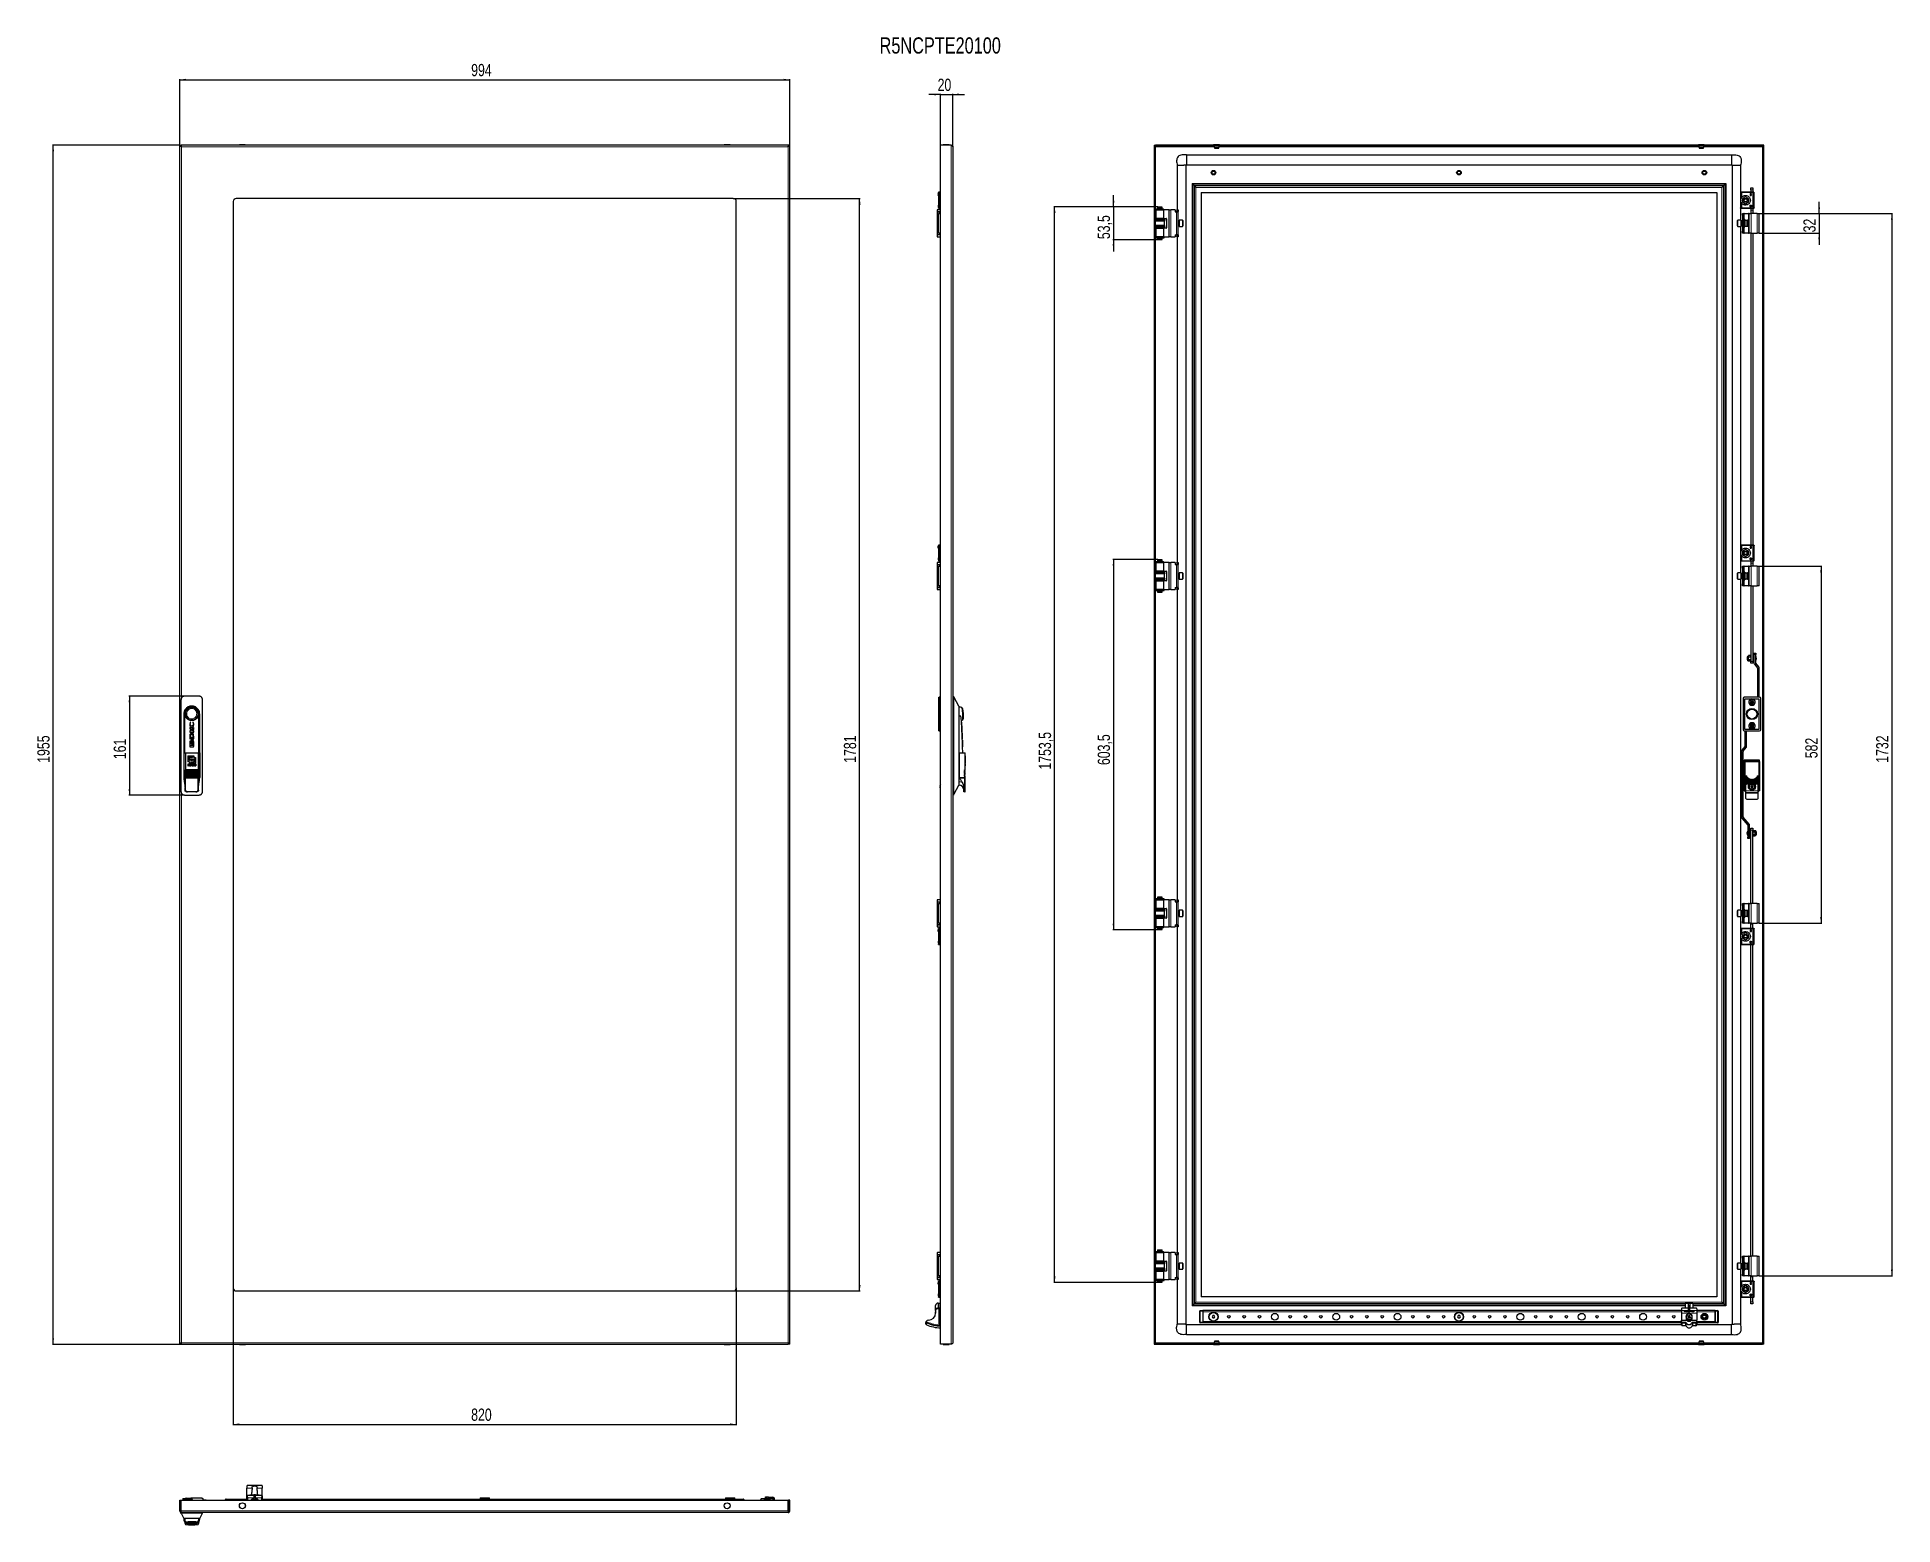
# Model space of a CAD drawing. Header units: millimetres. Extents: x -975 to 2049, y -1447 to 978.
import ezdxf

# ---------------------------------------------------------------- set-up
doc = ezdxf.new("R2010")
doc.units = ezdxf.units.MM
doc.layers.add('FORMAT', color=7, linetype='Continuous')
doc.styles.add('SLDTEXTSTYLE0', font='TXT', dxfattribs={"width": 0.75})
doc.dimstyles.new('SLDDIMSTYLE0', dxfattribs={"dimtxt": 20, "dimasz": 10, "dimexe": 0, "dimexo": 0.0625, "dimgap": 5, "dimtad": 2, "dimdec": 1, "dimrnd": 1e-09, "dimzin": 12, "dimdsep": 46, "dimtxsty": 'SLDTEXTSTYLE0', "dimsah": 1, "dimcen": 0.09, "dimadec": 0, "dimazin": 3, "dimtfac": 1, "dimtofl": 0, "dimtmove": 0, "dimatfit": 3, "dimfxl": 0, "dimfrac": 2, "dimtolj": 1, "dimtzin": 12, "dimarcsym": 0})
doc.dimstyles.new('SLDDIMSTYLE1', dxfattribs={"dimtxt": 20, "dimasz": 10, "dimexe": 0, "dimexo": 0.0625, "dimgap": 5, "dimtad": 2, "dimdec": 1, "dimrnd": 1e-09, "dimzin": 12, "dimdsep": 46, "dimtxsty": 'SLDTEXTSTYLE0', "dimsah": 1, "dimcen": 0.09, "dimadec": 0, "dimazin": 3, "dimtfac": 1, "dimtmove": 0, "dimatfit": 0, "dimfxl": 0, "dimfrac": 2, "dimtolj": 1, "dimtzin": 12, "dimarcsym": 0})

msp = doc.modelspace()

# ---------------------------------------------------------------- texts
at = {"layer": 'FORMAT', "insert": (397.93, 977.95), "char_height": 26.4583, "attachment_point": 1, "style": 'SLDTEXTSTYLE0'}
msp.add_mtext('R5NCPTE20100', dxfattribs=at)

# ---------------------------------------------------------------- blocks, each defined once
blk = doc.blocks.new('_D')
at = {"layer": 'FORMAT'}
for p, q in [((-742.6, 802.3), (-742.6, 909.8)), ((-742.6, 908.8), (251.4, 908.8)), ((251.4, 802.3), (251.4, 909.8))]:
    blk.add_line(p, q, dxfattribs=at)
for points in [[(-742.6, 908.8), (-732.6, 907.3), (-732.6, 910.4)], [(251.4, 908.8), (241.4, 910.4), (241.4, 907.3)]]:
    blk.add_solid(points, dxfattribs=at)
at = {"layer": 'FORMAT', "insert": (-267.7, 934.6), "char_height": 20, "attachment_point": 1, "style": 'SLDTEXTSTYLE0'}
blk.add_mtext('994', dxfattribs=at)
blk = doc.blocks.new('_D_1')
at = {"layer": 'FORMAT'}
for p, q in [((-742.6, 802.3), (-950, 802.3)), ((-949, -1152.7), (-949, 802.3)), ((-742.6, -1152.7), (-950, -1152.7))]:
    blk.add_line(p, q, dxfattribs=at)
for points in [[(-949, 802.3), (-950.5, 792.3), (-947.4, 792.3)], [(-949, -1152.7), (-947.4, -1142.7), (-950.5, -1142.7)]]:
    blk.add_solid(points, dxfattribs=at)
at = {"layer": 'FORMAT', "insert": (-974.7, -204.7), "char_height": 20, "attachment_point": 1, "rotation": 90, "style": 'SLDTEXTSTYLE0'}
blk.add_mtext('1955', dxfattribs=at)
blk = doc.blocks.new('_D_2')
at = {"layer": 'FORMAT'}
for p, q in [((-655.6, -1060.7), (-655.6, -1284.2)), ((164.4, -1060.7), (164.4, -1284.2)), ((-655.6, -1283.2), (164.4, -1283.2))]:
    blk.add_line(p, q, dxfattribs=at)
for points in [[(-655.6, -1283.2), (-645.6, -1284.7), (-645.6, -1281.6)], [(164.4, -1283.2), (154.4, -1281.6), (154.4, -1284.7)]]:
    blk.add_solid(points, dxfattribs=at)
at = {"layer": 'FORMAT', "insert": (-267.7, -1257.4), "char_height": 20, "attachment_point": 1, "style": 'SLDTEXTSTYLE0'}
blk.add_mtext('820', dxfattribs=at)
blk = doc.blocks.new('_D_3')
at = {"layer": 'FORMAT'}
for p, q in [((159.5, 715.3), (366.4, 715.3)), ((365.4, -1065.7), (365.4, 715.3)), ((159.5, -1065.7), (366.4, -1065.7))]:
    blk.add_line(p, q, dxfattribs=at)
for points in [[(365.4, 715.3), (363.9, 705.3), (367, 705.3)], [(365.4, -1065.7), (367, -1055.7), (363.9, -1055.7)]]:
    blk.add_solid(points, dxfattribs=at)
at = {"layer": 'FORMAT', "insert": (339.7, -204.7), "char_height": 20, "attachment_point": 1, "rotation": 90, "style": 'SLDTEXTSTYLE0'}
blk.add_mtext('1781', dxfattribs=at)
blk = doc.blocks.new('_D_4')
at = {"layer": 'FORMAT'}
for p, q in [((-735.1, -96.2), (-825.6, -96.2)), ((-824.6, -96.2), (-824.6, -257.2)), ((-735.1, -257.2), (-825.6, -257.2))]:
    blk.add_line(p, q, dxfattribs=at)
for points in [[(-824.6, -96.2), (-826.1, -106.2), (-823, -106.2)], [(-824.6, -257.2), (-823, -247.2), (-826.1, -247.2)]]:
    blk.add_solid(points, dxfattribs=at)
at = {"layer": 'FORMAT', "insert": (-850.3, -198.8), "char_height": 20, "attachment_point": 1, "rotation": 90, "style": 'SLDTEXTSTYLE0'}
blk.add_mtext('161', dxfattribs=at)
blk = doc.blocks.new('_D_5')
at = {"layer": 'FORMAT'}
for p, q in [((497.3, 884.8), (478, 884.8)), ((497.3, 802.3), (497.3, 885.8)), ((497.3, 884.8), (517.3, 884.8)), ((517.3, 799.7), (517.3, 885.8)), ((517.3, 884.8), (536.5, 884.8))]:
    blk.add_line(p, q, dxfattribs=at)
for points in [[(497.3, 884.8), (487.3, 886.4), (487.3, 883.3)], [(517.3, 884.8), (527.3, 883.3), (527.3, 886.4)]]:
    blk.add_solid(points, dxfattribs=at)
at = {"layer": 'FORMAT', "insert": (492.5, 910.6), "char_height": 20, "attachment_point": 1, "style": 'SLDTEXTSTYLE0'}
blk.add_mtext('20', dxfattribs=at)
blk = doc.blocks.new('_D_6')
at = {"layer": 'FORMAT'}
for p, q in [((851.2, 701.6), (682.1, 701.6)), ((683.1, -1051.9), (683.1, 701.6)), ((851.2, -1051.9), (682.1, -1051.9))]:
    blk.add_line(p, q, dxfattribs=at)
for points in [[(683.1, 701.6), (681.6, 691.6), (684.7, 691.6)], [(683.1, -1051.9), (684.7, -1041.9), (681.6, -1041.9)]]:
    blk.add_solid(points, dxfattribs=at)
at = {"layer": 'FORMAT', "insert": (657.4, -215.8), "char_height": 20, "attachment_point": 1, "rotation": 90, "style": 'SLDTEXTSTYLE0'}
blk.add_mtext('1753,5', dxfattribs=at)
blk = doc.blocks.new('_D_7')
at = {"layer": 'FORMAT'}
for p, q in [((851.2, 701.6), (778.1, 701.6)), ((779.1, 701.6), (779.1, 720.8)), ((779.1, 701.6), (779.1, 648.1)), ((851.2, 648.1), (778.1, 648.1)), ((779.1, 648.1), (779.1, 628.8))]:
    blk.add_line(p, q, dxfattribs=at)
for points in [[(779.1, 701.6), (780.7, 711.6), (777.6, 711.6)], [(779.1, 648.1), (777.6, 638.1), (780.7, 638.1)]]:
    blk.add_solid(points, dxfattribs=at)
at = {"layer": 'FORMAT', "insert": (753.4, 649), "char_height": 20, "attachment_point": 1, "rotation": 90, "style": 'SLDTEXTSTYLE0'}
blk.add_mtext('53,5', dxfattribs=at)
blk = doc.blocks.new('_D_8')
at = {"layer": 'FORMAT'}
for p, q in [((1831.2, 690.8), (2048.8, 690.8)), ((2047.8, 690.8), (2047.8, -1041.2)), ((1831.2, -1041.2), (2048.8, -1041.2))]:
    blk.add_line(p, q, dxfattribs=at)
for points in [[(2047.8, 690.8), (2046.2, 680.8), (2049.3, 680.8)], [(2047.8, -1041.2), (2049.3, -1031.2), (2046.2, -1031.2)]]:
    blk.add_solid(points, dxfattribs=at)
at = {"layer": 'FORMAT', "insert": (2022, -204.7), "char_height": 20, "attachment_point": 1, "rotation": 90, "style": 'SLDTEXTSTYLE0'}
blk.add_mtext('1732', dxfattribs=at)
blk = doc.blocks.new('_D_9')
at = {"layer": 'FORMAT'}
for p, q in [((1929.1, 690.8), (1929.1, 710)), ((1831.2, 690.8), (1930.1, 690.8)), ((1929.1, 690.8), (1929.1, 658.8)), ((1831.2, 658.8), (1930.1, 658.8)), ((1929.1, 658.8), (1929.1, 639.6))]:
    blk.add_line(p, q, dxfattribs=at)
for points in [[(1929.1, 690.8), (1930.7, 700.8), (1927.6, 700.8)], [(1929.1, 658.8), (1927.6, 648.8), (1930.7, 648.8)]]:
    blk.add_solid(points, dxfattribs=at)
at = {"layer": 'FORMAT', "insert": (1903.4, 660), "char_height": 20, "attachment_point": 1, "rotation": 90, "style": 'SLDTEXTSTYLE0'}
blk.add_mtext('32', dxfattribs=at)
blk = doc.blocks.new('_D_10')
at = {"layer": 'FORMAT'}
for p, q in [((851.2, 126.6), (778.1, 126.6)), ((779.1, 126.6), (779.1, -476.9)), ((851.2, -476.9), (778.1, -476.9))]:
    blk.add_line(p, q, dxfattribs=at)
for points in [[(779.1, 126.6), (777.6, 116.6), (780.7, 116.6)], [(779.1, -476.9), (780.7, -466.9), (777.6, -466.9)]]:
    blk.add_solid(points, dxfattribs=at)
at = {"layer": 'FORMAT', "insert": (753.4, -208.4), "char_height": 20, "attachment_point": 1, "rotation": 90, "style": 'SLDTEXTSTYLE0'}
blk.add_mtext('603,5', dxfattribs=at)
blk = doc.blocks.new('_D_11')
at = {"layer": 'FORMAT'}
for p, q in [((1831.2, 115.8), (1933.3, 115.8)), ((1932.3, 115.8), (1932.3, -466.2)), ((1831.2, -466.2), (1933.3, -466.2))]:
    blk.add_line(p, q, dxfattribs=at)
for points in [[(1932.3, 115.8), (1930.7, 105.8), (1933.8, 105.8)], [(1932.3, -466.2), (1933.8, -456.2), (1930.7, -456.2)]]:
    blk.add_solid(points, dxfattribs=at)
at = {"layer": 'FORMAT', "insert": (1906.5, -197.3), "char_height": 20, "attachment_point": 1, "rotation": 90, "style": 'SLDTEXTSTYLE0'}
blk.add_mtext('582', dxfattribs=at)

# ---------------------------------------------------------------- dimensions: what is measured, and where the dimension line sits
at = {"layer": 'FORMAT'}
for base, p1, p2, dimstyle, picture, middle in [((251.44, 908.82), (-742.56, 802.32), (251.44, 802.32), 'SLDDIMSTYLE0', '_D', (-245.56, 908.82)), ((517.27, 884.82), (497.27, 802.32), (517.27, 799.72), 'SLDDIMSTYLE1', '_D_5', (507.27, 884.82)), ((164.44, -1283.18), (-655.56, -1060.68), (164.44, -1060.68), 'SLDDIMSTYLE0', '_D_2', (-245.56, -1283.18))]:
    dim = msp.add_linear_dim(base=base, p1=p1, p2=p2, dimstyle=dimstyle, dxfattribs=at)
    dim.commit()
    dim.dimension.update_dxf_attribs({"geometry": picture, "text_midpoint": middle, "dimtype": 160})
for base, p1, p2, dimstyle, picture, middle in [((-948.97, 802.32), (-742.56, -1152.68), (-742.56, 802.32), 'SLDDIMSTYLE0', '_D_1', (-948.97, -175.18)), ((365.45, 715.32), (159.44, -1065.68), (159.44, 715.32), 'SLDDIMSTYLE0', '_D_3', (365.45, -175.18)), ((683.14, 701.57), (851.22, -1051.93), (851.22, 701.57), 'SLDDIMSTYLE0', '_D_6', (683.14, -175.18)), ((779.14, 648.07), (851.22, 701.57), (851.22, 648.07), 'SLDDIMSTYLE1', '_D_7', (779.14, 674.82)), ((1929.15, 658.82), (1831.14, 690.82), (1831.14, 658.82), 'SLDDIMSTYLE1', '_D_9', (1929.15, 674.82)), ((2047.76, -1041.18), (1831.14, 690.82), (1831.14, -1041.18), 'SLDDIMSTYLE0', '_D_8', (2047.76, -175.18)), ((779.14, -476.93), (851.22, 126.57), (851.22, -476.93), 'SLDDIMSTYLE0', '_D_10', (779.14, -175.18)), ((1932.26, -466.18), (1831.14, 115.82), (1831.14, -466.18), 'SLDDIMSTYLE0', '_D_11', (1932.26, -175.18)), ((-824.56, -257.18), (-735.06, -96.18), (-735.06, -257.18), 'SLDDIMSTYLE0', '_D_4', (-824.56, -176.68))]:
    dim = msp.add_linear_dim(base=base, p1=p1, p2=p2, angle=90, dimstyle=dimstyle, dxfattribs=at)
    dim.commit()
    dim.dimension.update_dxf_attribs({"geometry": picture, "text_midpoint": middle, "dimtype": 160})

# ---------------------------------------------------------------- linework, layer by layer
at = {"color": 7, "linetype": 'Continuous', "lineweight": 25}
for p, q in [((-742.56, -1152.68), (-742.56, 802.32)), ((-742.56, 802.32), (-740.56, 802.32)), ((249.14, 802.32), (-740.26, 802.32)), ((-740.26, 800.59), (-740.26, 802.32)), ((249.14, 802.32), (249.14, 800.59)), ((251.44, 802.32), (249.44, 802.32)), ((251.44, -1152.68), (251.44, 802.32)), ((497.27, -1152.68), (497.27, 802.32)), ((514.67, 802.32), (497.27, 802.32)), ((517.27, 799.72), (517.27, -99.18)), ((845.14, 802.32), (847.14, 802.32)), ((845.14, 802.32), (845.14, -1152.68)), ((847.14, 802.32), (847.14, -1152.68)), ((1836.84, 802.32), (847.44, 802.32)), ((847.44, 800.32), (847.44, 802.32)), ((1836.84, 800.32), (847.44, 800.32)), ((847.74, 799.72), (847.54, 800.32)), ((947.14, 797.7), (943.55, 797.7)), ((944.04, 797.32), (950.24, 797.32)), ((950.73, 797.7), (947.14, 797.7)), ((1740.73, 797.7), (1733.55, 797.7)), ((1734.04, 797.32), (1740.24, 797.32)), ((1836.75, 800.32), (1836.54, 799.72)), ((1836.84, 800.32), (1836.84, 802.32)), ((1837.14, -1152.68), (1837.14, 802.32)), ((1839.14, 802.32), (1837.14, 802.32)), ((1839.14, -1152.68), (1839.14, 802.32)), ((883.14, 769.32), (884.12, 769.32)), ((883.14, 769.32), (883.14, 696.82)), ((884.12, 769.32), (886.57, 769.32)), ((886.57, 769.32), (890.14, 769.32)), ((890.14, 769.32), (893.71, 769.32)), ((897.14, 769.32), (897.14, -1119.68)), ((898.14, 786.32), (898.14, 770.48)), ((898.14, 786.32), (1786.14, 786.32)), ((898.14, 770.32), (1786.14, 770.32)), ((1787.14, 769.32), (1787.14, -1119.68)), ((1801.14, 769.32), (1801.14, 724.99)), ((907.14, 739.82), (907.14, -1090.18)), ((907.14, 739.82), (908.14, 738.82)), ((907.14, 739.82), (1777.14, 739.82)), ((908.24, 738.72), (910.55, 736.41)), ((910.55, 736.41), (911.24, 735.72)), ((911.24, 735.72), (913.55, 733.41)), ((1770.73, 733.41), (1773.04, 735.72)), ((1773.04, 735.72), (1773.73, 736.41)), ((1773.73, 736.41), (1776.04, 738.72)), ((1776.14, 738.82), (1777.14, 739.82)), ((1777.14, 739.82), (1777.14, -1090.18)), ((1817.84, 732.52), (1820.84, 732.52)), ((1817.84, 729.52), (1817.84, 732.52)), ((1817.84, 729.52), (1817.84, 725.32)), ((1820.84, 732.52), (1820.84, 729.52)), ((1820.84, 729.52), (1820.84, 725.32)), ((-655.56, 710.32), (-655.56, -1060.68)), ((159.44, 715.32), (-650.56, 715.32)), ((164.44, -1060.68), (164.44, 710.32)), ((491.72, 696.32), (491.72, 694.32)), ((497.27, 696.82), (492.22, 696.82)), ((493.67, 724.82), (493.67, 699.82)), ((497.27, 725.32), (495.67, 725.32)), ((495.67, 699.32), (497.27, 699.32)), ((847.49, 698.52), (847.49, 697.62)), ((847.49, 698.52), (860.38, 698.52)), ((847.49, 697.62), (860.38, 697.62)), ((848.19, 696.82), (848.19, 682.82)), ((848.19, 696.82), (861.09, 696.82)), ((851.22, 701.57), (850.64, 700.57)), ((850.64, 700.57), (850.64, 698.57)), ((858.64, 700.57), (850.64, 700.57)), ((855.4, 698.57), (850.64, 698.57)), ((850.64, 697.57), (850.64, 696.82)), ((855.4, 697.57), (850.64, 697.57)), ((851.14, 698.57), (851.14, 698.52)), ((851.14, 697.62), (851.14, 697.57)), ((851.22, 701.57), (858.06, 701.57)), ((858.64, 698.57), (855.4, 698.57)), ((858.64, 697.57), (855.4, 697.57)), ((858.64, 700.57), (858.06, 701.57)), ((858.14, 698.52), (858.14, 698.57)), ((858.14, 697.57), (858.14, 697.62)), ((858.64, 698.57), (858.64, 700.57)), ((858.64, 696.82), (858.64, 697.57)), ((860.38, 698.52), (860.47, 698.52)), ((860.38, 697.62), (860.47, 697.62)), ((860.47, 697.62), (860.47, 698.52)), ((860.47, 698.52), (860.68, 698.52)), ((860.47, 697.62), (860.68, 697.62)), ((860.68, 697.62), (860.68, 698.52)), ((861.09, 682.82), (861.09, 696.82)), ((869.19, 696.82), (861.09, 696.82)), ((869.69, 696.82), (869.19, 696.82)), ((869.69, 696.82), (872.69, 696.82)), ((869.69, 652.82), (869.69, 696.82)), ((879.69, 696.82), (872.69, 696.82)), ((879.69, 696.82), (879.69, 693.52)), ((882.19, 696.82), (884.69, 696.82)), ((882.19, 696.32), (882.19, 696.82)), ((882.19, 696.32), (882.19, 694.32)), ((884.69, 696.82), (884.69, 696.32)), ((884.69, 696.32), (884.69, 694.32)), ((922.14, 724.82), (1762.14, 724.82)), ((922.14, 724.82), (922.14, -1075.18)), ((1762.14, 724.82), (1762.14, -1075.18)), ((1801.14, 724.82), (1801.14, 699.82)), ((1801.14, 699.64), (1801.14, 679.82)), ((1801.97, 715.45), (1803.48, 717.7)), ((1803.48, 706.94), (1801.97, 709.19)), ((1821.14, 725.32), (1803.14, 725.32)), ((1803.14, 699.32), (1821.14, 699.32)), ((1809.14, 718.03), (1804.19, 715.18)), ((1804.19, 715.18), (1804.19, 713.32)), ((1804.19, 713.32), (1806.15, 713.32)), ((1804.19, 711.32), (1804.19, 713.32)), ((1804.19, 711.32), (1804.19, 709.46)), ((1804.19, 711.32), (1806.15, 711.32)), ((1804.19, 709.46), (1809.14, 706.6)), ((1806.85, 713.32), (1806.15, 713.32)), ((1806.15, 711.32), (1806.85, 711.32)), ((1814.09, 715.18), (1809.14, 718.03)), ((1809.14, 706.6), (1814.09, 709.46)), ((1812.13, 713.32), (1811.43, 713.32)), ((1811.43, 711.32), (1812.13, 711.32)), ((1812.13, 713.32), (1814.09, 713.32)), ((1812.13, 711.32), (1814.09, 711.32)), ((1814.09, 713.32), (1814.09, 715.18)), ((1814.09, 713.32), (1814.09, 711.32)), ((1814.09, 709.46), (1814.09, 711.32)), ((1816.58, 722.28), (1816.58, 720.41)), ((1816.58, 702.36), (1816.58, 704.23)), ((1817.04, 720.41), (1817.04, 720.69)), ((1817.04, 704.23), (1817.04, 703.95)), ((1817.11, 722.03), (1817.11, 722.24)), ((1817.49, 722.03), (1817.11, 722.03)), ((1817.11, 721.67), (1817.54, 721.67)), ((1817.11, 721.08), (1817.11, 721.67)), ((1817.11, 702.97), (1817.11, 703.55)), ((1817.54, 702.97), (1817.11, 702.97)), ((1817.49, 702.61), (1817.11, 702.61)), ((1817.11, 702.61), (1817.11, 702.39)), ((1817.84, 699.41), (1817.84, 696.02)), ((1817.84, 696.02), (1817.84, 690.82)), ((1820.84, 699.41), (1820.84, 696.02)), ((1820.84, 696.02), (1820.84, 690.82)), ((1821.74, 725.32), (1821.49, 725.32)), ((1821.49, 699.32), (1821.74, 699.32)), ((1823.14, 699.82), (1823.14, 724.82)), ((492.22, 693.82), (495.72, 693.82)), ((492.22, 693.82), (492.22, 693.52)), ((492.22, 656.12), (492.22, 693.52)), ((492.22, 693.52), (495.22, 693.52)), ((493.77, 690.82), (496.77, 690.82)), ((493.77, 658.82), (493.77, 690.82)), ((494.72, 693.82), (494.72, 693.52)), ((495.22, 693.52), (495.72, 693.52)), ((495.72, 693.52), (495.72, 693.82)), ((497.27, 690.82), (496.77, 690.82)), ((847.14, 681.82), (862.14, 681.82)), ((862.14, 681.22), (847.14, 681.22)), ((862.14, 678.42), (847.14, 678.42)), ((862.14, 671.22), (847.14, 671.22)), ((862.14, 668.42), (847.14, 668.42)), ((847.14, 667.82), (862.14, 667.82)), ((861.09, 682.82), (848.19, 682.82)), ((848.19, 666.82), (848.19, 652.82)), ((848.19, 666.82), (861.09, 666.82)), ((850.64, 682.82), (850.64, 681.82)), ((850.64, 667.82), (850.64, 666.82)), ((858.64, 681.82), (858.64, 682.82)), ((858.64, 666.82), (858.64, 667.82)), ((861.09, 682.82), (865.19, 682.82)), ((861.09, 652.82), (861.09, 666.82)), ((865.19, 666.82), (861.09, 666.82)), ((862.14, 681.22), (862.14, 681.82)), ((862.84, 680.53), (862.14, 681.22)), ((862.14, 678.42), (862.84, 679.1)), ((862.14, 671.22), (862.14, 678.42)), ((862.84, 670.53), (862.14, 671.22)), ((862.14, 668.42), (862.84, 669.11)), ((862.14, 667.82), (862.14, 668.42)), ((865.69, 682.32), (865.69, 667.32)), ((879.69, 693.52), (881.69, 693.52)), ((881.69, 693.52), (884.69, 693.52)), ((882.19, 693.82), (882.19, 694.32)), ((884.69, 693.82), (882.19, 693.82)), ((882.19, 693.82), (882.19, 693.52)), ((884.69, 694.32), (884.69, 693.82)), ((884.69, 693.52), (884.69, 693.82)), ((884.69, 656.12), (884.69, 693.52)), ((885.94, 677.82), (884.69, 677.82)), ((884.69, 671.82), (885.94, 671.82)), ((891.59, 679.82), (886.19, 679.82)), ((886.19, 679.82), (886.19, 669.82)), ((886.19, 669.82), (891.59, 669.82)), ((892.19, 679.22), (892.19, 670.42)), ((1796.14, 672.57), (1796.14, 679.22)), ((1796.14, 670.42), (1796.14, 672.57)), ((1802.14, 679.82), (1796.74, 679.82)), ((1796.74, 669.82), (1802.14, 669.82)), ((1801.14, 669.82), (1801.14, 149.99)), ((1802.14, 672.26), (1802.14, 679.82)), ((1802.14, 669.82), (1802.14, 672.26)), ((1803.64, 677.82), (1802.39, 677.82)), ((1802.39, 671.82), (1803.64, 671.82)), ((1804.14, 679.82), (1803.64, 679.82)), ((1803.64, 679.82), (1803.64, 678.61)), ((1803.64, 678.61), (1803.64, 669.82)), ((1803.64, 669.82), (1804.14, 669.82)), ((1804.14, 690.82), (1806.14, 690.82)), ((1804.14, 689.82), (1804.14, 690.82)), ((1804.14, 688.82), (1804.14, 689.82)), ((1804.14, 687.82), (1804.14, 688.82)), ((1806.14, 687.82), (1804.14, 687.82)), ((1804.14, 687.82), (1804.14, 687.32)), ((1806.14, 687.32), (1804.14, 687.32)), ((1804.14, 687.32), (1804.14, 662.32)), ((1806.14, 690.82), (1806.14, 689.82)), ((1807.14, 690.82), (1806.14, 690.82)), ((1806.14, 688.82), (1806.14, 689.82)), ((1806.14, 688.82), (1806.14, 687.82)), ((1806.14, 687.82), (1806.14, 687.32)), ((1806.14, 687.32), (1806.14, 662.32)), ((1806.14, 680.82), (1807.14, 680.82)), ((1807.14, 668.82), (1806.14, 668.82)), ((1807.14, 690.82), (1814.14, 690.82)), ((1807.84, 680.82), (1807.14, 680.82)), ((1807.14, 668.82), (1807.84, 668.82)), ((1807.84, 680.82), (1807.84, 680.37)), ((1807.84, 669.27), (1807.84, 668.82)), ((1811.77, 679.32), (1808.64, 679.32)), ((1808.64, 670.32), (1808.64, 679.32)), ((1808.64, 670.32), (1811.77, 670.32)), ((1812.64, 678.82), (1811.77, 679.32)), ((1811.77, 670.32), (1811.77, 679.32)), ((1811.77, 670.32), (1812.64, 670.82)), ((1812.64, 670.82), (1812.64, 678.82)), ((1813.44, 668.82), (1813.44, 680.82)), ((1814.14, 680.82), (1813.44, 680.82)), ((1813.44, 668.82), (1814.14, 668.82)), ((1815.14, 690.82), (1814.14, 690.82)), ((1814.14, 680.82), (1815.14, 680.82)), ((1815.14, 668.82), (1814.14, 668.82)), ((1815.14, 690.82), (1818.14, 690.82)), ((1815.14, 658.82), (1815.14, 690.82)), ((1828.14, 690.82), (1818.14, 690.82)), ((1828.14, 690.82), (1831.14, 690.82)), ((1831.14, 658.82), (1831.14, 690.82)), ((491.72, 655.32), (491.72, 653.32)), ((495.22, 656.12), (492.22, 656.12)), ((492.22, 656.12), (492.22, 655.82)), ((495.72, 655.82), (492.22, 655.82)), ((492.22, 652.82), (497.27, 652.82)), ((496.77, 658.82), (493.77, 658.82)), ((494.72, 656.12), (494.72, 655.82)), ((495.72, 656.12), (495.22, 656.12)), ((495.72, 655.82), (495.72, 656.12)), ((496.77, 658.82), (497.27, 658.82)), ((847.49, 652.02), (847.49, 651.12)), ((847.49, 652.02), (861.79, 652.02)), ((847.49, 651.12), (861.79, 651.12)), ((861.09, 652.82), (848.19, 652.82)), ((850.64, 652.82), (850.64, 652.07)), ((855.4, 652.07), (850.64, 652.07)), ((850.64, 651.07), (850.64, 649.07)), ((855.4, 651.07), (850.64, 651.07)), ((850.64, 649.07), (851.22, 648.07)), ((850.64, 649.07), (855.4, 649.07)), ((851.14, 652.07), (851.14, 652.02)), ((851.14, 651.12), (851.14, 651.07)), ((855.29, 648.07), (851.22, 648.07)), ((858.06, 648.07), (855.29, 648.07)), ((858.64, 652.07), (855.4, 652.07)), ((858.64, 651.07), (855.4, 651.07)), ((855.4, 649.07), (858.64, 649.07)), ((858.06, 648.07), (858.64, 649.07)), ((858.14, 652.02), (858.14, 652.07)), ((858.14, 651.07), (858.14, 651.12)), ((858.64, 652.07), (858.64, 652.82)), ((858.64, 649.07), (858.64, 651.07)), ((861.09, 652.82), (869.19, 652.82)), ((861.79, 651.12), (861.79, 652.02)), ((869.19, 652.82), (869.69, 652.82)), ((872.69, 652.82), (869.69, 652.82)), ((872.69, 652.82), (879.69, 652.82)), ((879.69, 656.12), (881.69, 656.12)), ((879.69, 656.12), (879.69, 652.82)), ((884.69, 656.12), (881.69, 656.12)), ((882.19, 656.12), (882.19, 655.82)), ((882.19, 655.82), (884.69, 655.82)), ((882.19, 655.32), (882.19, 655.82)), ((882.19, 655.32), (882.19, 653.32)), ((882.19, 652.82), (882.19, 653.32)), ((884.69, 652.82), (882.19, 652.82)), ((883.14, 652.82), (883.14, 121.82)), ((884.69, 655.82), (884.69, 656.12)), ((884.69, 655.82), (884.69, 655.32)), ((884.69, 655.32), (884.69, 653.32)), ((884.69, 653.32), (884.69, 652.82)), ((1806.14, 662.32), (1804.14, 662.32)), ((1804.14, 662.32), (1804.14, 661.82)), ((1804.14, 661.82), (1806.14, 661.82)), ((1804.14, 660.82), (1804.14, 661.82)), ((1804.14, 659.82), (1804.14, 660.82)), ((1804.14, 658.82), (1804.14, 659.82)), ((1806.14, 658.82), (1804.14, 658.82)), ((1806.14, 662.32), (1806.14, 661.82)), ((1806.14, 661.82), (1806.14, 660.82)), ((1806.14, 659.82), (1806.14, 660.82)), ((1806.14, 659.82), (1806.14, 658.82)), ((1806.14, 658.82), (1807.14, 658.82)), ((1814.14, 658.82), (1807.14, 658.82)), ((1814.14, 658.82), (1815.14, 658.82)), ((1818.14, 658.82), (1815.14, 658.82)), ((1817.84, 658.82), (1817.84, 150.32)), ((1818.14, 658.82), (1828.14, 658.82)), ((1820.84, 658.82), (1820.84, 150.32)), ((1831.14, 658.82), (1828.14, 658.82)), ((491.72, 121.32), (491.72, 119.32)), ((497.27, 121.82), (492.22, 121.82)), ((493.67, 149.82), (493.67, 124.82)), ((497.27, 150.32), (495.67, 150.32)), ((495.67, 124.32), (497.27, 124.32)), ((847.49, 123.52), (847.49, 122.62)), ((847.49, 123.52), (860.38, 123.52)), ((847.49, 122.62), (860.38, 122.62)), ((848.19, 121.82), (848.19, 107.82)), ((848.19, 121.82), (861.09, 121.82)), ((851.22, 126.57), (850.64, 125.57)), ((850.64, 125.57), (850.64, 123.57)), ((858.64, 125.57), (850.64, 125.57)), ((855.4, 123.57), (850.64, 123.57)), ((850.64, 122.57), (850.64, 121.82)), ((855.4, 122.57), (850.64, 122.57)), ((851.14, 123.57), (851.14, 123.52)), ((851.14, 122.62), (851.14, 122.57)), ((851.22, 126.57), (858.06, 126.57)), ((858.64, 123.57), (855.4, 123.57)), ((858.64, 122.57), (855.4, 122.57)), ((858.64, 125.57), (858.06, 126.57)), ((858.14, 123.52), (858.14, 123.57)), ((858.14, 122.57), (858.14, 122.62)), ((858.64, 123.57), (858.64, 125.57)), ((858.64, 121.82), (858.64, 122.57)), ((860.38, 123.52), (860.47, 123.52)), ((860.38, 122.62), (860.47, 122.62)), ((860.47, 122.62), (860.47, 123.52)), ((860.47, 123.52), (860.68, 123.52)), ((860.47, 122.62), (860.68, 122.62)), ((860.68, 122.62), (860.68, 123.52)), ((861.09, 107.82), (861.09, 121.82)), ((869.19, 121.82), (861.09, 121.82)), ((869.69, 121.82), (869.19, 121.82)), ((869.69, 121.82), (872.69, 121.82)), ((869.69, 77.82), (869.69, 121.82)), ((879.69, 121.82), (872.69, 121.82)), ((879.69, 121.82), (879.69, 118.52)), ((882.19, 121.82), (884.69, 121.82)), ((882.19, 121.32), (882.19, 121.82)), ((882.19, 121.32), (882.19, 119.32)), ((884.69, 121.82), (884.69, 121.32)), ((884.69, 121.32), (884.69, 119.32)), ((1801.14, 149.82), (1801.14, 124.82)), ((1801.14, 124.64), (1801.14, 104.82)), ((1801.97, 140.45), (1803.48, 142.7)), ((1803.48, 131.94), (1801.97, 134.19)), ((1821.14, 150.32), (1803.14, 150.32)), ((1803.14, 124.32), (1821.14, 124.32)), ((1809.14, 143.03), (1804.19, 140.18)), ((1804.19, 140.18), (1804.19, 138.32)), ((1804.19, 138.32), (1806.15, 138.32)), ((1804.19, 136.32), (1804.19, 138.32)), ((1804.19, 136.32), (1804.19, 134.46)), ((1804.19, 136.32), (1806.15, 136.32)), ((1804.19, 134.46), (1809.14, 131.6)), ((1806.85, 138.32), (1806.15, 138.32)), ((1806.15, 136.32), (1806.85, 136.32)), ((1814.09, 140.18), (1809.14, 143.03)), ((1809.14, 131.6), (1814.09, 134.46)), ((1812.13, 138.32), (1811.43, 138.32)), ((1811.43, 136.32), (1812.13, 136.32)), ((1812.13, 138.32), (1814.09, 138.32)), ((1812.13, 136.32), (1814.09, 136.32)), ((1814.09, 138.32), (1814.09, 140.18)), ((1814.09, 138.32), (1814.09, 136.32)), ((1814.09, 134.46), (1814.09, 136.32)), ((1816.58, 147.28), (1816.58, 145.41)), ((1816.58, 127.36), (1816.58, 129.23)), ((1817.04, 145.41), (1817.04, 145.69)), ((1817.04, 129.23), (1817.04, 128.95)), ((1817.11, 147.03), (1817.11, 147.24)), ((1817.49, 147.03), (1817.11, 147.03)), ((1817.11, 146.67), (1817.54, 146.67)), ((1817.11, 146.08), (1817.11, 146.67)), ((1817.11, 127.97), (1817.11, 128.55)), ((1817.54, 127.97), (1817.11, 127.97)), ((1817.49, 127.61), (1817.11, 127.61)), ((1817.11, 127.61), (1817.11, 127.39)), ((1817.84, 124.41), (1817.84, 121.02)), ((1817.84, 121.02), (1817.84, 115.82)), ((1820.84, 124.41), (1820.84, 121.02)), ((1820.84, 121.02), (1820.84, 115.82)), ((1821.74, 150.32), (1821.49, 150.32)), ((1821.49, 124.32), (1821.74, 124.32)), ((1823.14, 124.82), (1823.14, 149.82)), ((492.22, 118.82), (495.72, 118.82)), ((492.22, 118.82), (492.22, 118.52)), ((492.22, 81.12), (492.22, 118.52)), ((492.22, 118.52), (495.22, 118.52)), ((493.77, 115.82), (496.77, 115.82)), ((493.77, 83.82), (493.77, 115.82)), ((494.72, 118.82), (494.72, 118.52)), ((495.22, 118.52), (495.72, 118.52)), ((495.72, 118.52), (495.72, 118.82)), ((497.27, 115.82), (496.77, 115.82)), ((847.14, 106.82), (862.14, 106.82)), ((862.14, 106.22), (847.14, 106.22)), ((862.14, 103.42), (847.14, 103.42)), ((862.14, 96.22), (847.14, 96.22)), ((862.14, 93.42), (847.14, 93.42)), ((847.14, 92.82), (862.14, 92.82)), ((861.09, 107.82), (848.19, 107.82)), ((848.19, 91.82), (848.19, 77.82)), ((848.19, 91.82), (861.09, 91.82)), ((850.64, 107.82), (850.64, 106.82)), ((850.64, 92.82), (850.64, 91.82)), ((858.64, 106.82), (858.64, 107.82)), ((858.64, 91.82), (858.64, 92.82)), ((861.09, 107.82), (865.19, 107.82)), ((861.09, 77.82), (861.09, 91.82)), ((865.19, 91.82), (861.09, 91.82)), ((862.14, 106.22), (862.14, 106.82)), ((862.84, 105.53), (862.14, 106.22)), ((862.14, 103.42), (862.84, 104.1)), ((862.14, 96.22), (862.14, 103.42)), ((862.84, 95.53), (862.14, 96.22)), ((862.14, 93.42), (862.84, 94.11)), ((862.14, 92.82), (862.14, 93.42)), ((865.69, 107.32), (865.69, 92.32)), ((879.69, 118.52), (881.69, 118.52)), ((881.69, 118.52), (884.69, 118.52)), ((882.19, 118.82), (882.19, 119.32)), ((884.69, 118.82), (882.19, 118.82)), ((882.19, 118.82), (882.19, 118.52)), ((884.69, 119.32), (884.69, 118.82)), ((884.69, 118.52), (884.69, 118.82)), ((884.69, 81.12), (884.69, 118.52)), ((885.94, 102.82), (884.69, 102.82)), ((884.69, 96.82), (885.94, 96.82)), ((891.59, 104.82), (886.19, 104.82)), ((886.19, 104.82), (886.19, 94.82)), ((886.19, 94.82), (891.59, 94.82)), ((892.19, 104.22), (892.19, 95.42)), ((1796.14, 97.57), (1796.14, 104.22)), ((1796.14, 95.42), (1796.14, 97.57)), ((1802.14, 104.82), (1796.74, 104.82)), ((1796.74, 94.82), (1802.14, 94.82)), ((1801.14, 94.82), (1801.14, -445.18)), ((1802.14, 97.26), (1802.14, 104.82)), ((1802.14, 94.82), (1802.14, 97.26)), ((1803.64, 102.82), (1802.39, 102.82)), ((1802.39, 96.82), (1803.64, 96.82)), ((1804.14, 104.82), (1803.64, 104.82)), ((1803.64, 104.82), (1803.64, 103.61)), ((1803.64, 103.61), (1803.64, 94.82)), ((1803.64, 94.82), (1804.14, 94.82)), ((1804.14, 115.82), (1806.14, 115.82)), ((1804.14, 114.82), (1804.14, 115.82)), ((1804.14, 113.82), (1804.14, 114.82)), ((1804.14, 112.82), (1804.14, 113.82)), ((1806.14, 112.82), (1804.14, 112.82)), ((1804.14, 112.82), (1804.14, 112.32)), ((1806.14, 112.32), (1804.14, 112.32)), ((1804.14, 112.32), (1804.14, 87.32)), ((1806.14, 115.82), (1806.14, 114.82)), ((1807.14, 115.82), (1806.14, 115.82)), ((1806.14, 113.82), (1806.14, 114.82)), ((1806.14, 113.82), (1806.14, 112.82)), ((1806.14, 112.82), (1806.14, 112.32)), ((1806.14, 112.32), (1806.14, 87.32)), ((1806.14, 105.82), (1807.14, 105.82)), ((1807.14, 93.82), (1806.14, 93.82)), ((1807.14, 115.82), (1814.14, 115.82)), ((1807.84, 105.82), (1807.14, 105.82)), ((1807.14, 93.82), (1807.84, 93.82)), ((1807.84, 105.82), (1807.84, 105.37)), ((1807.84, 94.27), (1807.84, 93.82)), ((1811.77, 104.32), (1808.64, 104.32)), ((1808.64, 95.32), (1808.64, 104.32)), ((1808.64, 95.32), (1811.77, 95.32)), ((1812.64, 103.82), (1811.77, 104.32)), ((1811.77, 95.32), (1811.77, 104.32)), ((1811.77, 95.32), (1812.64, 95.82)), ((1812.64, 95.82), (1812.64, 103.82)), ((1813.44, 93.82), (1813.44, 105.82)), ((1814.14, 105.82), (1813.44, 105.82)), ((1813.44, 93.82), (1814.14, 93.82)), ((1815.14, 115.82), (1814.14, 115.82)), ((1814.14, 105.82), (1815.14, 105.82)), ((1815.14, 93.82), (1814.14, 93.82)), ((1815.14, 115.82), (1818.14, 115.82)), ((1815.14, 83.82), (1815.14, 115.82)), ((1828.14, 115.82), (1818.14, 115.82)), ((1828.14, 115.82), (1831.14, 115.82)), ((1831.14, 83.82), (1831.14, 115.82)), ((491.72, 80.32), (491.72, 78.32)), ((495.22, 81.12), (492.22, 81.12)), ((492.22, 81.12), (492.22, 80.82)), ((495.72, 80.82), (492.22, 80.82)), ((492.22, 77.82), (497.27, 77.82)), ((496.77, 83.82), (493.77, 83.82)), ((494.72, 81.12), (494.72, 80.82)), ((495.72, 81.12), (495.22, 81.12)), ((495.72, 80.82), (495.72, 81.12)), ((496.77, 83.82), (497.27, 83.82)), ((847.49, 77.02), (847.49, 76.12)), ((847.49, 77.02), (861.79, 77.02)), ((847.49, 76.12), (861.79, 76.12)), ((861.09, 77.82), (848.19, 77.82)), ((850.64, 77.82), (850.64, 77.07)), ((855.4, 77.07), (850.64, 77.07)), ((850.64, 76.07), (850.64, 74.07)), ((855.4, 76.07), (850.64, 76.07)), ((850.64, 74.07), (851.22, 73.07)), ((850.64, 74.07), (855.4, 74.07)), ((851.14, 77.07), (851.14, 77.02)), ((851.14, 76.12), (851.14, 76.07)), ((855.29, 73.07), (851.22, 73.07)), ((858.06, 73.07), (855.29, 73.07)), ((858.64, 77.07), (855.4, 77.07)), ((858.64, 76.07), (855.4, 76.07)), ((855.4, 74.07), (858.64, 74.07)), ((858.06, 73.07), (858.64, 74.07)), ((858.14, 77.02), (858.14, 77.07)), ((858.14, 76.07), (858.14, 76.12)), ((858.64, 77.07), (858.64, 77.82)), ((858.64, 74.07), (858.64, 76.07)), ((861.09, 77.82), (869.19, 77.82)), ((861.79, 76.12), (861.79, 77.02)), ((869.19, 77.82), (869.69, 77.82)), ((872.69, 77.82), (869.69, 77.82)), ((872.69, 77.82), (879.69, 77.82)), ((879.69, 81.12), (881.69, 81.12)), ((879.69, 81.12), (879.69, 77.82)), ((884.69, 81.12), (881.69, 81.12)), ((882.19, 81.12), (882.19, 80.82)), ((882.19, 80.82), (884.69, 80.82)), ((882.19, 80.32), (882.19, 80.82)), ((882.19, 80.32), (882.19, 78.32)), ((882.19, 77.82), (882.19, 78.32)), ((884.69, 77.82), (882.19, 77.82)), ((883.14, 77.82), (883.14, -428.18)), ((884.69, 80.82), (884.69, 81.12)), ((884.69, 80.82), (884.69, 80.32)), ((884.69, 80.32), (884.69, 78.32)), ((884.69, 78.32), (884.69, 77.82)), ((1806.14, 87.32), (1804.14, 87.32)), ((1804.14, 87.32), (1804.14, 86.82)), ((1804.14, 85.82), (1804.14, 86.82)), ((1804.14, 86.82), (1806.14, 86.82)), ((1804.14, 84.82), (1804.14, 85.82)), ((1804.14, 83.82), (1804.14, 84.82)), ((1806.14, 83.82), (1804.14, 83.82)), ((1806.14, 87.32), (1806.14, 86.82)), ((1806.14, 86.82), (1806.14, 85.82)), ((1806.14, 84.82), (1806.14, 85.82)), ((1806.14, 84.82), (1806.14, 83.82)), ((1806.14, 83.82), (1807.14, 83.82)), ((1814.14, 83.82), (1807.14, 83.82)), ((1814.14, 83.82), (1815.14, 83.82)), ((1818.14, 83.82), (1815.14, 83.82)), ((1817.84, 83.82), (1817.84, -39.48)), ((1818.14, 83.82), (1828.14, 83.82)), ((1820.84, 83.82), (1820.84, -39.48)), ((1831.14, 83.82), (1828.14, 83.82)), ((1814.19, -30.03), (1813.84, -30.63)), ((1817.29, -30.03), (1814.19, -30.03)), ((1817.64, -30.63), (1817.29, -30.03)), ((1822.84, -26.18), (1825.84, -26.18)), ((1822.84, -28.18), (1822.84, -26.18)), ((1822.84, -28.18), (1822.84, -42.11)), ((1825.84, -26.18), (1825.84, -28.18)), ((1825.84, -42.11), (1825.84, -28.18)), ((1812.64, -31.53), (1812.14, -32.03)), ((1812.14, -36.93), (1812.14, -32.03)), ((1812.14, -36.93), (1812.64, -37.43)), ((1813.84, -30.63), (1812.64, -30.63)), ((1812.64, -34.48), (1812.64, -30.63)), ((1812.64, -38.33), (1812.64, -34.48)), ((1812.64, -38.33), (1813.84, -38.33)), ((1813.84, -34.48), (1813.84, -30.63)), ((1813.84, -38.33), (1813.84, -34.48)), ((1813.84, -38.33), (1814.19, -38.93)), ((1817.29, -32.26), (1814.19, -32.26)), ((1817.29, -36.71), (1814.19, -36.71)), ((1817.29, -38.93), (1814.19, -38.93)), ((1817.29, -38.93), (1817.64, -38.33)), ((1817.64, -30.63), (1817.64, -38.33)), ((1817.84, -31.53), (1817.64, -31.53)), ((1817.64, -37.43), (1817.84, -37.43)), ((1817.84, -42.48), (1817.84, -39.48)), ((1820.84, -42.48), (1817.84, -42.48)), ((1822.84, -30.48), (1820.84, -30.48)), ((1820.84, -38.48), (1822.84, -38.48)), ((1820.84, -39.48), (1820.84, -42.48)), ((1823.53, -44.09), (1828.4, -50.27)), ((1830.75, -48.41), (1825.88, -42.24)), ((1828.44, -50.39), (1828.44, -97.68)), ((1831.44, -97.68), (1831.44, -50.39)), ((-740.56, -101.68), (-740.56, -251.68)), ((-711.06, -96.18), (-735.06, -96.18)), ((-705.56, -251.68), (-705.56, -101.68)), ((494.37, -97.68), (495.27, -97.68)), ((494.37, -99.68), (494.37, -97.68)), ((494.37, -150.68), (494.37, -99.68)), ((495.67, -98.08), (495.67, -99.68)), ((495.67, -98.48), (497.27, -98.48)), ((495.67, -99.68), (495.67, -150.68)), ((518.27, -96.18), (517.27, -96.18)), ((517.27, -99.18), (517.27, -101.68)), ((517.27, -101.68), (517.27, -251.68)), ((518.27, -101.68), (518.27, -251.68)), ((527.27, -112.18), (519.35, -98.1)), ((527.27, -112.18), (527.27, -117.65)), ((527.27, -117.65), (527.27, -125.18)), ((1805.14, -99.68), (1805.14, -150.68)), ((1832.14, -97.68), (1807.14, -97.68)), ((1807.64, -100.68), (1807.64, -149.68)), ((1818.04, -100.68), (1807.64, -100.68)), ((1817.73, -105.52), (1817.37, -105.08)), ((1818.94, -105.08), (1817.37, -105.08)), ((1817.73, -105.84), (1817.37, -106.28)), ((1817.37, -106.28), (1818.94, -106.28)), ((1818.94, -105.52), (1817.73, -105.52)), ((1817.73, -105.84), (1818.94, -105.84)), ((1819.04, -103.41), (1819.04, -104.98)), ((1819.48, -103.77), (1819.04, -103.41)), ((1819.04, -106.38), (1819.04, -107.95)), ((1819.48, -107.59), (1819.04, -107.95)), ((1819.48, -103.77), (1819.48, -104.98)), ((1819.48, -106.38), (1819.48, -107.59)), ((1819.8, -103.77), (1820.24, -103.41)), ((1819.8, -104.98), (1819.8, -103.77)), ((1819.8, -107.59), (1819.8, -106.38)), ((1819.8, -107.59), (1820.24, -107.95)), ((1820.24, -104.98), (1820.24, -103.41)), ((1820.24, -107.95), (1820.24, -106.38)), ((1821.91, -105.08), (1820.34, -105.08)), ((1821.55, -105.52), (1820.34, -105.52)), ((1820.34, -105.84), (1821.55, -105.84)), ((1820.34, -106.28), (1821.91, -106.28)), ((1831.64, -100.68), (1821.24, -100.68)), ((1821.55, -105.52), (1821.91, -105.08)), ((1821.55, -105.84), (1821.91, -106.28)), ((1831.64, -149.68), (1831.64, -100.68)), ((1834.14, -150.68), (1834.14, -99.68)), ((-736.06, -125.18), (-736.06, -228.18)), ((-734.06, -188.18), (-734.06, -128.18)), ((-734.06, -128.18), (-734.05, -128.18)), ((-725.76, -138.51), (-726.28, -141.66)), ((-723.41, -150.85), (-726.2, -147.06)), ((-726.2, -147.06), (-726.2, -148.75)), ((-726.2, -148.75), (-723.25, -152.74)), ((-724.67, -138.88), (-725.76, -138.51)), ((-724.67, -139.17), (-724.67, -138.88)), ((-719.91, -146.97), (-723.41, -150.85)), ((-722.55, -152.74), (-719.91, -149.7)), ((-720.27, -138.9), (-721.07, -138.62)), ((-721.07, -138.62), (-721.07, -138.86)), ((-719.83, -141.69), (-720.27, -138.9)), ((-719.91, -149.7), (-719.91, -146.97)), ((-712.06, -128.18), (-712.06, -188.18)), ((-712.06, -128.18), (-712.06, -128.18)), ((-710.06, -228.18), (-710.06, -125.18)), ((494.37, -152.68), (494.37, -150.68)), ((495.67, -150.68), (495.67, -152.28)), ((527.27, -125.18), (527.27, -228.18)), ((531.79, -144.85), (531.39, -135.66)), ((531.51, -138.88), (531.46, -138.51)), ((531.52, -138.88), (531.47, -138.51)), ((531.47, -138.51), (531.59, -141.66)), ((531.52, -139.17), (531.51, -138.88)), ((531.52, -138.88), (531.51, -138.88)), ((531.53, -139.17), (531.52, -138.88)), ((531.53, -139.17), (531.52, -139.17)), ((531.88, -146.94), (531.78, -144.85)), ((531.79, -144.86), (531.78, -144.86)), ((532.06, -150.85), (531.83, -147.06)), ((532.04, -150.45), (531.9, -147.36)), ((531.9, -148.75), (532.14, -152.74)), ((532.03, -150.45), (532.06, -150.85)), ((532.1, -152.11), (532.05, -150.85)), ((532.06, -150.85), (532.05, -150.85)), ((534.21, -133.24), (534.22, -133.06)), ((1807.64, -149.68), (1818.04, -149.68)), ((1817.37, -144.08), (1818.94, -144.08)), ((1817.73, -144.52), (1817.37, -144.08)), ((1817.73, -144.84), (1817.37, -145.28)), ((1818.94, -145.28), (1817.37, -145.28)), ((1817.73, -144.52), (1818.94, -144.52)), ((1818.94, -144.84), (1817.73, -144.84)), ((1819.04, -143.98), (1819.04, -142.41)), ((1819.48, -142.77), (1819.04, -142.41)), ((1819.04, -146.95), (1819.04, -145.38)), ((1819.48, -146.59), (1819.04, -146.95)), ((1819.48, -143.98), (1819.48, -142.77)), ((1819.48, -146.59), (1819.48, -145.38)), ((1819.8, -142.77), (1820.24, -142.41)), ((1819.8, -142.77), (1819.8, -143.98)), ((1819.8, -145.38), (1819.8, -146.59)), ((1819.8, -146.59), (1820.24, -146.95)), ((1820.24, -142.41), (1820.24, -143.98)), ((1820.24, -145.38), (1820.24, -146.95)), ((1820.34, -144.08), (1821.91, -144.08)), ((1820.34, -144.52), (1821.55, -144.52)), ((1821.55, -144.84), (1820.34, -144.84)), ((1821.91, -145.28), (1820.34, -145.28)), ((1821.24, -149.68), (1831.64, -149.68)), ((1821.55, -144.52), (1821.91, -144.08)), ((1821.55, -144.84), (1821.91, -145.28)), ((-723.25, -152.74), (-726.2, -152.74)), ((-726.2, -152.74), (-726.2, -154.96)), ((-726.2, -154.96), (-719.91, -154.96)), ((-726.2, -161.37), (-726.2, -165.6)), ((-726.2, -165.6), (-719.91, -165.6)), ((-726.2, -170.18), (-726.2, -178.03)), ((-725.69, -176.57), (-725.69, -170.32)), ((-725.69, -170.32), (-725.11, -170.32)), ((-720.4, -176.57), (-725.69, -176.57)), ((-725.11, -169.53), (-725.54, -169.53)), ((-725.54, -178.68), (-720.57, -178.68)), ((-725.24, -160.7), (-725.32, -161.68)), ((-725.32, -161.68), (-725.32, -163.23)), ((-725.32, -163.23), (-720.69, -163.23)), ((-725.11, -170.32), (-725.11, -169.53)), ((-723.38, -173.5), (-723.12, -173.36)), ((-723.1, -167.83), (-723.33, -167.68)), ((-723.18, -173.97), (-722.51, -173.97)), ((-722.36, -167.31), (-723.03, -167.31)), ((-722.97, -173.25), (-722.72, -172.97)), ((-722.72, -168.23), (-722.96, -167.95)), ((-722.62, -170.6), (-722.34, -169.04)), ((-722.34, -172.17), (-722.62, -170.6)), ((-722.34, -169.04), (-722.57, -168.48)), ((-722.57, -172.73), (-722.34, -172.17)), ((-719.91, -152.74), (-722.55, -152.74)), ((-722.11, -173.97), (-721.42, -173.97)), ((-721.27, -167.31), (-721.96, -167.31)), ((-720.69, -163.23), (-720.69, -161.81)), ((-720.4, -172.89), (-720.4, -176.57)), ((-719.94, -160.54), (-720.11, -158.92)), ((-719.91, -161.54), (-719.94, -160.54)), ((-719.91, -154.96), (-719.91, -152.74)), ((-719.91, -161.56), (-719.91, -161.54)), ((-719.91, -161.58), (-719.91, -161.56)), ((-719.91, -165.6), (-719.91, -161.58)), ((-719.91, -178.03), (-719.91, -170.18)), ((494.37, -152.68), (495.27, -152.68)), ((497.27, -151.88), (495.67, -151.88)), ((532.08, -152.74), (532.07, -152.74)), ((532.14, -152.74), (532.08, -152.74)), ((532.23, -154.96), (532.13, -152.74)), ((532.17, -154.96), (532.17, -154.95)), ((532.17, -154.96), (532.17, -154.96)), ((532.29, -156.22), (532.24, -154.96)), ((532.28, -156.23), (532.28, -156.22)), ((532.39, -158.68), (532.3, -156.55)), ((532.4, -158.68), (532.39, -158.68)), ((532.6, -163.23), (532.4, -158.66)), ((532.45, -160.7), (532.49, -161.68)), ((532.46, -160.7), (532.5, -161.68)), ((532.57, -163.23), (532.56, -163.23)), ((532.69, -165.6), (532.59, -163.23)), ((532.64, -165.6), (532.64, -165.6)), ((532.81, -168.07), (532.7, -165.6)), ((532.76, -167.31), (532.77, -167.31)), ((532.77, -167.31), (532.78, -167.31)), ((532.8, -167.83), (532.79, -167.68)), ((532.82, -168.23), (532.8, -167.95)), ((532.84, -169.53), (532.82, -169.53)), ((532.85, -169.53), (532.83, -169.53)), ((532.89, -170), (532.84, -168.75)), ((532.87, -170.32), (532.84, -169.53)), ((532.88, -170.32), (532.85, -169.53)), ((532.86, -170.32), (532.85, -170.32)), ((532.86, -170.32), (532.88, -170.32)), ((532.87, -169.5), (532.92, -170.6)), ((532.91, -170.31), (532.89, -170)), ((532.95, -171.21), (532.91, -170.42)), ((533, -172.44), (532.95, -171.21)), ((533.04, -173.25), (533.02, -172.97)), ((533.05, -173.5), (533.04, -173.36)), ((533.18, -176.57), (533.06, -173.89)), ((533.06, -173.97), (533.06, -173.97)), ((533.07, -173.97), (533.07, -173.97)), ((533.18, -178.03), (533.12, -176.59)), ((533.14, -176.57), (533.13, -176.57)), ((533.26, -178.68), (533.17, -176.57)), ((533.69, -188.18), (533.27, -178.68)), ((1807.8, -178.04), (1803.04, -184.01)), ((1805.38, -185.88), (1810.14, -179.91)), ((1807.14, -152.68), (1832.14, -152.68)), ((1807.84, -152.68), (1807.84, -177.91)), ((1810.84, -177.91), (1810.84, -152.68)), ((-736.02, -188.18), (-736.02, -228.68)), ((-736.02, -188.18), (-733.4, -188.18)), ((-733.4, -188.18), (-712.71, -188.18)), ((-733.4, -188.18), (-733.4, -216.18)), ((-729.4, -193.18), (-719.64, -193.18)), ((-729.4, -193.18), (-729.4, -202.94)), ((-726.47, -202.94), (-729.4, -202.94)), ((-727.33, -206.74), (-729.4, -206.74)), ((-729.4, -206.74), (-729.4, -209.71)), ((-729.4, -209.71), (-728.52, -209.71)), ((-728.52, -207.24), (-728.52, -208.04)), ((-728.52, -207.24), (-727.45, -207.24)), ((-727.49, -208.04), (-728.52, -208.04)), ((-728.52, -208.53), (-728.52, -209.71)), ((-728.52, -208.53), (-727.59, -208.53)), ((-727.45, -195.13), (-727.45, -200.99)), ((-727.45, -195.13), (-721.59, -195.13)), ((-726.47, -200.99), (-727.45, -200.99)), ((-726.96, -209.01), (-726.95, -209.33)), ((-726.82, -209.71), (-725.86, -209.71)), ((-726.47, -196.11), (-726.47, -200.99)), ((-721.59, -196.11), (-726.47, -196.11)), ((-726.47, -202.94), (-726.47, -205.87)), ((-716.71, -205.87), (-726.47, -205.87)), ((-726.03, -209.28), (-726.05, -208.92)), ((-726.03, -209.28), (-726.03, -209.29)), ((-725.86, -209.62), (-725.86, -209.71)), ((-724.02, -206.74), (-725.55, -209.71)), ((-725.55, -209.71), (-724.62, -209.71)), ((-724.62, -209.71), (-724.33, -209.1)), ((-724.52, -198.06), (-724.52, -200.99)), ((-724.52, -198.06), (-721.59, -198.06)), ((-721.59, -200.99), (-724.52, -200.99)), ((-724.52, -202.94), (-724.52, -203.92)), ((-724.52, -202.94), (-719.64, -202.94)), ((-718.66, -203.92), (-724.52, -203.92)), ((-724.33, -209.1), (-722.66, -209.1)), ((-724.1, -208.61), (-723.5, -207.34)), ((-722.9, -208.61), (-724.1, -208.61)), ((-722.99, -206.74), (-724.02, -206.74)), ((-723.5, -207.34), (-722.9, -208.61)), ((-721.44, -209.71), (-722.99, -206.74)), ((-722.66, -209.1), (-722.37, -209.71)), ((-722.37, -209.71), (-721.44, -209.71)), ((-721.59, -195.13), (-721.59, -196.11)), ((-721.59, -198.06), (-721.59, -200.99)), ((-719.67, -206.74), (-720.98, -206.74)), ((-720.98, -206.74), (-720.98, -209.71)), ((-720.98, -209.71), (-720.14, -209.71)), ((-720.14, -207.32), (-720.14, -209.71)), ((-720.14, -207.32), (-719.27, -209.71)), ((-718.81, -209), (-719.67, -206.74)), ((-719.64, -193.18), (-719.64, -196.11)), ((-719.64, -196.11), (-716.71, -196.11)), ((-719.64, -198.06), (-719.64, -202.94)), ((-719.64, -198.06), (-718.66, -198.06)), ((-719.27, -209.71), (-718.36, -209.71)), ((-717.97, -206.74), (-718.81, -209)), ((-718.66, -198.06), (-718.66, -203.92)), ((-718.36, -209.71), (-717.48, -207.32)), ((-716.64, -206.74), (-717.97, -206.74)), ((-717.48, -207.32), (-717.48, -209.71)), ((-717.48, -209.71), (-716.64, -209.71)), ((-716.71, -196.11), (-716.71, -205.87)), ((-716.64, -206.74), (-716.64, -209.71)), ((-712.71, -188.18), (-712.71, -216.18)), ((-712.71, -188.18), (-710.09, -188.18)), ((-710.09, -188.18), (-710.09, -228.68)), ((527.27, -188.18), (527.48, -188.18)), ((527.48, -188.18), (527.72, -188.18)), ((527.72, -188.18), (527.72, -228.68)), ((527.72, -188.18), (536.83, -188.18)), ((536.83, -188.18), (536.83, -216.18)), ((536.83, -188.18), (537.48, -188.18)), ((537.23, -193.18), (537.48, -193.18)), ((537.23, -193.18), (537.23, -202.94)), ((537.41, -202.94), (537.23, -202.94)), ((537.37, -206.74), (537.23, -206.74)), ((537.23, -206.74), (537.23, -209.71)), ((537.23, -209.71), (537.3, -209.71)), ((537.29, -207.24), (537.29, -208.04)), ((537.3, -207.24), (537.29, -207.24)), ((537.3, -208.04), (537.29, -208.04)), ((537.29, -208.53), (537.29, -209.71)), ((537.3, -208.53), (537.29, -208.53)), ((537.3, -207.24), (537.3, -208.04)), ((537.3, -207.24), (537.36, -207.24)), ((537.36, -208.04), (537.3, -208.04)), ((537.3, -208.53), (537.3, -209.71)), ((537.3, -208.53), (537.35, -208.53)), ((537.35, -195.13), (537.35, -200.99)), ((537.36, -195.13), (537.35, -195.13)), ((537.36, -200.99), (537.35, -200.99)), ((537.36, -195.13), (537.36, -200.99)), ((537.36, -195.13), (537.48, -195.13)), ((537.41, -200.99), (537.36, -200.99)), ((537.38, -209.71), (537.4, -209.71)), ((537.4, -208.27), (537.39, -208.27)), ((537.39, -209.71), (537.43, -209.71)), ((537.48, -196.11), (537.41, -196.11)), ((537.41, -196.11), (537.41, -200.99)), ((537.41, -202.94), (537.41, -205.87)), ((537.48, -205.87), (537.41, -205.87)), ((537.43, -207.58), (537.42, -207.58)), ((537.43, -208.92), (537.42, -208.92)), ((537.42, -209.28), (537.42, -209.29)), ((537.43, -209.28), (537.42, -209.28)), ((537.43, -209.29), (537.42, -209.29)), ((537.42, -209.62), (537.42, -209.71)), ((537.43, -209.62), (537.42, -209.62)), ((537.43, -209.28), (537.43, -209.29)), ((537.43, -209.62), (537.43, -209.71)), ((537.47, -206.74), (537.44, -209.71)), ((537.44, -209.71), (537.47, -209.71)), ((537.46, -198.06), (537.46, -200.99)), ((537.47, -198.06), (537.46, -198.06)), ((537.47, -200.99), (537.46, -200.99)), ((537.46, -202.94), (537.46, -203.92)), ((537.47, -202.94), (537.46, -202.94)), ((537.47, -203.92), (537.46, -203.92)), ((537.46, -208.61), (537.47, -207.34)), ((537.47, -208.61), (537.46, -208.61)), ((537.46, -209.71), (537.46, -209.1)), ((537.47, -209.1), (537.46, -209.1)), ((537.47, -195.13), (537.47, -193.18)), ((537.47, -198.06), (537.47, -196.11)), ((537.47, -198.06), (537.47, -200.99)), ((537.47, -198.06), (537.48, -198.06)), ((537.47, -202.94), (537.47, -200.99)), ((537.48, -200.99), (537.47, -200.99)), ((537.47, -202.94), (537.47, -203.92)), ((537.47, -202.94), (537.48, -202.94)), ((537.47, -205.87), (537.47, -203.92)), ((537.48, -203.92), (537.47, -203.92)), ((537.48, -206.74), (537.47, -206.74)), ((537.47, -208.61), (537.48, -207.34)), ((537.48, -207.34), (537.47, -207.34)), ((537.47, -209.1), (537.47, -208.28)), ((537.47, -208.61), (537.48, -208.61)), ((537.47, -209.1), (537.48, -209.1)), ((537.47, -209.71), (537.47, -209.1)), ((537.48, -193.18), (537.48, -188.18)), ((537.48, -196.11), (537.48, -195.13)), ((537.48, -200.99), (537.48, -198.06)), ((537.48, -203.92), (537.48, -202.94)), ((537.48, -206.74), (537.48, -205.87)), ((537.48, -207.37), (537.48, -206.74)), ((537.48, -207.34), (537.48, -208.61)), ((537.48, -216.18), (537.48, -209.1)), ((1802.34, -186), (1802.34, -292.98)), ((1805.34, -292.98), (1805.34, -186)), ((1832.14, -200.18), (1807.14, -200.18)), ((1807.14, -200.18), (1807.14, -250.18)), ((1807.32, -250.18), (1807.32, -202.86)), ((1808.32, -201.86), (1830.96, -201.86)), ((1831.96, -202.86), (1831.96, -250.18)), ((1832.14, -250.18), (1832.14, -200.18)), ((-736.02, -228.68), (-733.4, -228.68)), ((-736.02, -229.18), (-733.4, -229.18)), ((-734.06, -229.18), (-734.06, -228.68)), ((-733.66, -216.28), (-733.45, -216.28)), ((-712.66, -216.28), (-733.45, -216.28)), ((-712.66, -217.68), (-733.45, -217.68)), ((-712.66, -219.08), (-733.45, -219.08)), ((-712.66, -220.48), (-733.45, -220.48)), ((-712.66, -221.88), (-733.45, -221.88)), ((-712.66, -223.28), (-733.45, -223.28)), ((-712.66, -224.68), (-733.45, -224.68)), ((-712.66, -226.08), (-733.45, -226.08)), ((-733.4, -227.38), (-733.4, -228.68)), ((-733.4, -228.68), (-712.71, -228.68)), ((-733.4, -249.18), (-733.4, -229.18)), ((-733.4, -229.18), (-712.71, -229.18)), ((-712.71, -227.38), (-712.71, -228.68)), ((-712.71, -228.68), (-710.09, -228.68)), ((-712.71, -249.18), (-712.71, -229.18)), ((-712.71, -229.18), (-710.09, -229.18)), ((-712.66, -216.28), (-712.46, -216.28)), ((-712.66, -217.68), (-712.46, -217.68)), ((-712.66, -219.08), (-712.46, -219.08)), ((-712.66, -220.48), (-712.46, -220.48)), ((-712.66, -221.88), (-712.46, -221.88)), ((-712.66, -223.28), (-712.46, -223.28)), ((-712.66, -224.68), (-712.46, -224.68)), ((-712.66, -226.08), (-712.46, -226.08)), ((-712.06, -228.68), (-712.06, -229.18)), ((496.56, -241.53), (496.56, -241.61)), ((519.35, -255.27), (527.27, -241.18)), ((527.27, -228.18), (527.27, -229.18)), ((527.27, -228.68), (527.48, -228.68)), ((527.48, -229.18), (527.27, -229.18)), ((527.27, -235.71), (527.27, -241.18)), ((527.27, -241.18), (527.48, -241.18)), ((527.48, -228.68), (527.72, -228.68)), ((527.48, -229.18), (527.72, -229.18)), ((527.72, -228.68), (536.83, -228.68)), ((527.72, -229.18), (536.83, -229.18)), ((535.48, -229.18), (535.46, -228.68)), ((536.29, -216.28), (536.72, -216.28)), ((536.29, -217.68), (536.72, -217.68)), ((536.29, -219.08), (536.72, -219.08)), ((536.29, -220.48), (536.72, -220.48)), ((536.29, -221.88), (536.72, -221.88)), ((536.29, -223.28), (536.72, -223.28)), ((536.29, -224.68), (536.72, -224.68)), ((536.29, -226.08), (536.72, -226.08)), ((537.38, -216.28), (536.72, -216.28)), ((537.38, -217.68), (536.72, -217.68)), ((537.38, -219.08), (536.72, -219.08)), ((537.38, -220.48), (536.72, -220.48)), ((537.38, -221.88), (536.72, -221.88)), ((537.38, -223.28), (536.72, -223.28)), ((537.38, -224.68), (536.72, -224.68)), ((537.38, -226.08), (536.72, -226.08)), ((537.48, -217.58), (536.83, -217.58)), ((537.48, -218.98), (536.83, -218.98)), ((537.48, -220.38), (536.83, -220.38)), ((537.48, -221.78), (536.83, -221.78)), ((537.48, -223.18), (536.83, -223.18)), ((537.48, -224.58), (536.83, -224.58)), ((537.48, -225.98), (536.83, -225.98)), ((536.83, -227.38), (536.83, -228.68)), ((537.48, -227.38), (536.83, -227.38)), ((536.83, -228.68), (537.48, -228.68)), ((536.83, -249.18), (536.83, -229.18)), ((536.83, -229.18), (537.48, -229.18)), ((537.48, -217.58), (536.98, -216.28)), ((537.48, -218.98), (536.98, -217.68)), ((537.48, -220.38), (536.98, -219.08)), ((537.48, -221.78), (536.98, -220.48)), ((537.48, -223.18), (536.98, -221.88)), ((537.48, -224.58), (536.98, -223.28)), ((537.48, -225.98), (536.98, -224.68)), ((537.48, -227.38), (536.98, -226.08)), ((537.48, -228.68), (537.48, -227.38)), ((537.48, -252.18), (537.48, -229.18)), ((1808.61, -236.18), (1808.59, -236.18)), ((1808.62, -236.18), (1808.61, -236.18)), ((1830.66, -236.18), (1808.62, -236.18)), ((1809.14, -238.68), (1809.14, -248.38)), ((1809.64, -250.63), (1809.64, -240.63)), ((1810.01, -239.65), (1810.01, -238.68)), ((1810.54, -228.74), (1810.09, -227.18)), ((1810.54, -233.23), (1810.29, -233.48)), ((1814.14, -237.38), (1810.44, -237.38)), ((1810.44, -238.25), (1814.14, -238.25)), ((1810.54, -233.23), (1810.54, -228.74)), ((1817.64, -233.23), (1810.54, -233.23)), ((1811.14, -239.13), (1814.74, -239.13)), ((1814.58, -238.68), (1814.58, -239.13)), ((1817.64, -233.03), (1817.89, -232.81)), ((1817.64, -233.03), (1817.64, -233.23)), ((1817.64, -233.23), (1817.89, -233.48)), ((1819.53, -241.97), (1819.09, -241.61)), ((1819.75, -241.97), (1820.19, -241.61)), ((1821.64, -233.03), (1821.39, -232.81)), ((1821.64, -233.23), (1821.39, -233.48)), ((1821.64, -233.23), (1821.64, -233.03)), ((1828.74, -233.23), (1821.64, -233.23)), ((1824.54, -239.13), (1828.14, -239.13)), ((1824.71, -239.13), (1824.71, -238.68)), ((1828.84, -237.38), (1825.14, -237.38)), ((1825.14, -238.25), (1828.84, -238.25)), ((1828.74, -228.74), (1829.19, -227.18)), ((1828.74, -228.74), (1828.74, -233.23)), ((1828.74, -233.23), (1828.99, -233.48)), ((1829.28, -238.68), (1829.28, -239.65)), ((1829.64, -250.63), (1829.64, -240.63)), ((1830.14, -248.38), (1830.14, -238.68)), ((1830.67, -236.18), (1830.66, -236.18)), ((1830.69, -236.18), (1830.67, -236.18)), ((-735.06, -257.18), (-711.06, -257.18)), ((-734.02, -249.18), (-734.02, -246.09)), ((-729.78, -252.18), (-730.72, -252.18)), ((-716.33, -252.18), (-729.78, -252.18)), ((-715.39, -252.18), (-716.33, -252.18)), ((-712.1, -249.18), (-712.1, -246.09)), ((496.25, -242.9), (496.56, -242.98)), ((496.56, -244.08), (496.25, -244.16)), ((496.56, -242.98), (496.56, -244.08)), ((496.56, -245.45), (496.56, -245.53)), ((517.27, -251.68), (517.27, -254.18)), ((517.27, -254.18), (517.27, -1150.08)), ((518.27, -257.18), (517.27, -257.18)), ((535.48, -249.18), (535.48, -246.09)), ((537.2, -252.18), (535.48, -252.18)), ((537.48, -252.18), (537.2, -252.18)), ((1807.14, -250.18), (1807.36, -250.18)), ((1809.64, -253.13), (1809.64, -250.63)), ((1809.64, -253.13), (1829.64, -253.13)), ((1809.64, -254.13), (1809.64, -253.13)), ((1809.64, -262.63), (1809.64, -254.13)), ((1811.14, -264.13), (1828.14, -264.13)), ((1818.08, -243.42), (1817.72, -242.98)), ((1818.08, -243.64), (1817.72, -244.08)), ((1819.53, -243.42), (1818.08, -243.42)), ((1818.08, -243.64), (1819.53, -243.64)), ((1819.53, -243.42), (1819.01, -242.9)), ((1819.53, -243.64), (1819.01, -244.16)), ((1819.53, -245.09), (1819.09, -245.45)), ((1819.53, -241.97), (1819.53, -243.42)), ((1819.53, -243.64), (1819.53, -245.09)), ((1819.75, -243.42), (1819.75, -241.97)), ((1819.75, -243.42), (1820.27, -242.9)), ((1821.2, -243.42), (1819.75, -243.42)), ((1819.75, -243.64), (1820.27, -244.16)), ((1819.75, -243.64), (1821.2, -243.64)), ((1819.75, -245.09), (1819.75, -243.64)), ((1819.75, -245.09), (1820.19, -245.45)), ((1821.2, -243.42), (1821.56, -242.98)), ((1821.2, -243.64), (1821.56, -244.08)), ((1829.64, -253.13), (1829.64, -250.63)), ((1829.64, -254.13), (1829.64, -253.13)), ((1829.64, -262.63), (1829.64, -254.13)), ((1831.92, -250.18), (1832.14, -250.18)), ((1803.1, -295.06), (1812.79, -306.42)), ((1815.08, -304.48), (1805.39, -293.11)), ((1812.84, -306.55), (1812.84, -325.98)), ((1812.84, -327.98), (1812.84, -325.98)), ((1815.84, -327.98), (1812.84, -327.98)), ((1815.84, -325.98), (1815.84, -306.55)), ((1817.84, -315.48), (1815.84, -315.48)), ((1815.84, -323.48), (1817.84, -323.48)), ((1815.84, -325.98), (1815.84, -327.98)), ((1817.84, -311.48), (1820.84, -311.48)), ((1817.84, -314.48), (1817.84, -311.48)), ((1817.84, -434.18), (1817.84, -314.48)), ((1820.84, -311.48), (1820.84, -314.48)), ((1820.84, -434.18), (1820.84, -314.48)), ((1821.04, -316.53), (1820.84, -316.53)), ((1820.84, -322.43), (1821.04, -322.43)), ((1821.39, -315.03), (1821.04, -315.63)), ((1821.04, -315.63), (1821.04, -323.33)), ((1821.04, -323.33), (1821.39, -323.93)), ((1821.39, -315.03), (1824.49, -315.03)), ((1821.39, -317.26), (1824.49, -317.26)), ((1821.39, -321.71), (1824.49, -321.71)), ((1821.39, -323.93), (1824.49, -323.93)), ((1824.84, -315.63), (1824.49, -315.03)), ((1824.49, -323.93), (1824.84, -323.33)), ((1826.04, -315.63), (1824.84, -315.63)), ((1824.84, -315.63), (1824.84, -323.33)), ((1824.84, -323.33), (1826.04, -323.33)), ((1826.04, -315.63), (1826.04, -323.33)), ((1826.54, -317.03), (1826.04, -316.53)), ((1826.04, -322.43), (1826.54, -321.93)), ((1826.54, -317.03), (1826.54, -321.93)), ((491.72, -428.68), (491.72, -430.68)), ((497.27, -428.18), (492.22, -428.18)), ((492.22, -431.18), (495.72, -431.18)), ((492.22, -431.18), (492.22, -431.48)), ((492.22, -468.88), (492.22, -431.48)), ((492.22, -431.48), (495.22, -431.48)), ((493.77, -434.18), (496.77, -434.18)), ((493.77, -466.18), (493.77, -434.18)), ((494.72, -431.18), (494.72, -431.48)), ((495.22, -431.48), (495.72, -431.48)), ((495.72, -431.48), (495.72, -431.18)), ((497.27, -434.18), (496.77, -434.18)), ((847.14, -443.18), (862.14, -443.18)), ((862.14, -443.78), (847.14, -443.78)), ((862.14, -446.58), (847.14, -446.58)), ((847.49, -426.48), (847.49, -427.38)), ((861.79, -426.48), (847.49, -426.48)), ((861.79, -427.38), (847.49, -427.38)), ((848.19, -428.18), (848.19, -442.18)), ((848.19, -428.18), (861.09, -428.18)), ((861.09, -442.18), (848.19, -442.18)), ((851.22, -423.43), (850.64, -424.43)), ((850.64, -424.43), (850.64, -426.43)), ((858.64, -424.43), (850.64, -424.43)), ((850.64, -426.43), (858.64, -426.43)), ((850.64, -427.43), (850.64, -428.18)), ((850.64, -427.43), (858.64, -427.43)), ((850.64, -442.18), (850.64, -443.18)), ((851.14, -426.43), (851.14, -426.48)), ((851.14, -427.38), (851.14, -427.43)), ((851.22, -423.43), (858.06, -423.43)), ((858.64, -424.43), (858.06, -423.43)), ((858.14, -426.48), (858.14, -426.43)), ((858.14, -427.43), (858.14, -427.38)), ((858.64, -426.43), (858.64, -424.43)), ((858.64, -428.18), (858.64, -427.43)), ((858.64, -443.18), (858.64, -442.18)), ((861.09, -442.18), (861.09, -428.18)), ((869.19, -428.18), (861.09, -428.18)), ((861.09, -442.18), (865.19, -442.18)), ((861.79, -427.38), (861.79, -426.48)), ((862.14, -443.78), (862.14, -443.18)), ((862.84, -444.47), (862.14, -443.78)), ((862.14, -446.58), (862.84, -445.9)), ((862.14, -453.78), (862.14, -446.58)), ((865.69, -442.68), (865.69, -457.68)), ((869.69, -428.18), (869.19, -428.18)), ((869.69, -472.18), (869.69, -428.18)), ((869.69, -428.18), (872.69, -428.18)), ((879.69, -428.18), (872.69, -428.18)), ((879.69, -428.18), (879.69, -431.48)), ((879.69, -431.48), (881.69, -431.48)), ((881.69, -431.48), (884.69, -431.48)), ((882.19, -428.18), (884.69, -428.18)), ((882.19, -428.68), (882.19, -428.18)), ((882.19, -428.68), (882.19, -430.68)), ((882.19, -431.18), (882.19, -430.68)), ((884.69, -431.18), (882.19, -431.18)), ((882.19, -431.18), (882.19, -431.48)), ((884.69, -428.18), (884.69, -428.68)), ((884.69, -428.68), (884.69, -430.68)), ((884.69, -430.68), (884.69, -431.18)), ((884.69, -431.48), (884.69, -431.18)), ((884.69, -468.88), (884.69, -431.48)), ((885.94, -447.18), (884.69, -447.18)), ((884.69, -453.18), (885.94, -453.18)), ((891.59, -445.18), (886.19, -445.18)), ((886.19, -445.18), (886.19, -454.5)), ((892.19, -445.78), (892.19, -453.98)), ((1796.14, -454.58), (1796.14, -445.78)), ((1802.14, -445.18), (1796.74, -445.18)), ((1802.14, -455.18), (1802.14, -445.18)), ((1803.64, -447.18), (1802.39, -447.18)), ((1802.39, -453.18), (1803.64, -453.18)), ((1804.14, -445.18), (1803.64, -445.18)), ((1803.64, -445.18), (1803.64, -446.39)), ((1803.64, -446.39), (1803.64, -455.18)), ((1804.14, -434.18), (1806.14, -434.18)), ((1804.14, -435.18), (1804.14, -434.18)), ((1804.14, -436.18), (1804.14, -435.18)), ((1804.14, -437.18), (1804.14, -436.18)), ((1806.14, -437.18), (1804.14, -437.18)), ((1804.14, -437.18), (1804.14, -437.68)), ((1806.14, -437.68), (1804.14, -437.68)), ((1804.14, -437.68), (1804.14, -462.68)), ((1806.14, -434.18), (1806.14, -435.18)), ((1807.14, -434.18), (1806.14, -434.18)), ((1806.14, -436.18), (1806.14, -435.18)), ((1806.14, -436.18), (1806.14, -437.18)), ((1806.14, -437.18), (1806.14, -437.68)), ((1806.14, -437.68), (1806.14, -462.68)), ((1806.14, -444.18), (1807.14, -444.18)), ((1807.14, -434.18), (1814.14, -434.18)), ((1807.84, -444.18), (1807.14, -444.18)), ((1807.84, -444.18), (1807.84, -444.63)), ((1811.77, -445.68), (1808.64, -445.68)), ((1808.64, -454.68), (1808.64, -445.68)), ((1812.64, -446.18), (1811.77, -445.68)), ((1811.77, -454.68), (1811.77, -445.68)), ((1812.64, -454.18), (1812.64, -446.18)), ((1813.44, -456.18), (1813.44, -444.18)), ((1814.14, -444.18), (1813.44, -444.18)), ((1815.14, -434.18), (1814.14, -434.18)), ((1814.14, -444.18), (1815.14, -444.18)), ((1815.14, -434.18), (1818.14, -434.18)), ((1815.14, -466.18), (1815.14, -434.18)), ((1828.14, -434.18), (1818.14, -434.18)), ((1828.14, -434.18), (1831.14, -434.18)), ((1831.14, -466.18), (1831.14, -434.18)), ((491.72, -469.68), (491.72, -471.68)), ((495.22, -468.88), (492.22, -468.88)), ((492.22, -468.88), (492.22, -469.18)), ((495.72, -469.18), (492.22, -469.18)), ((492.22, -472.18), (497.27, -472.18)), ((493.67, -475.18), (493.67, -500.18)), ((496.77, -466.18), (493.77, -466.18)), ((494.72, -468.88), (494.72, -469.18)), ((495.72, -468.88), (495.22, -468.88)), ((497.27, -474.68), (495.67, -474.68)), ((495.72, -469.18), (495.72, -468.88)), ((496.77, -466.18), (497.27, -466.18)), ((862.14, -453.78), (847.14, -453.78)), ((862.14, -456.58), (847.14, -456.58)), ((847.14, -457.18), (862.14, -457.18)), ((847.49, -472.98), (847.49, -473.88)), ((860.38, -472.98), (847.49, -472.98)), ((860.38, -473.88), (847.49, -473.88)), ((848.19, -458.18), (848.19, -472.18)), ((848.19, -458.18), (861.09, -458.18)), ((861.09, -472.18), (848.19, -472.18)), ((850.64, -457.18), (850.64, -458.18)), ((850.64, -472.18), (850.64, -472.93)), ((850.64, -472.93), (858.64, -472.93)), ((850.64, -473.93), (850.64, -475.93)), ((850.64, -473.93), (858.64, -473.93)), ((850.64, -475.93), (851.22, -476.93)), ((850.64, -475.93), (855.4, -475.93)), ((851.14, -472.93), (851.14, -472.98)), ((851.14, -473.88), (851.14, -473.93)), ((855.29, -476.93), (851.22, -476.93)), ((858.06, -476.93), (855.29, -476.93)), ((855.4, -475.93), (858.64, -475.93)), ((858.06, -476.93), (858.64, -475.93)), ((858.14, -472.98), (858.14, -472.93)), ((858.14, -473.93), (858.14, -473.88)), ((858.64, -458.18), (858.64, -457.18)), ((858.64, -472.93), (858.64, -472.18)), ((858.64, -475.93), (858.64, -473.93)), ((860.47, -472.98), (860.38, -472.98)), ((860.47, -473.88), (860.38, -473.88)), ((860.47, -473.88), (860.47, -472.98)), ((860.68, -472.98), (860.47, -472.98)), ((860.68, -473.88), (860.47, -473.88)), ((860.68, -473.88), (860.68, -472.98)), ((861.09, -472.18), (861.09, -458.18)), ((865.19, -458.18), (861.09, -458.18)), ((861.09, -472.18), (869.19, -472.18)), ((862.84, -454.47), (862.14, -453.78)), ((862.14, -456.58), (862.84, -455.89)), ((862.14, -457.18), (862.14, -456.58)), ((869.19, -472.18), (869.69, -472.18)), ((872.69, -472.18), (869.69, -472.18)), ((872.69, -472.18), (879.69, -472.18)), ((879.69, -468.88), (881.69, -468.88)), ((879.69, -468.88), (879.69, -472.18)), ((884.69, -468.88), (881.69, -468.88)), ((882.19, -468.88), (882.19, -469.18)), ((882.19, -469.18), (884.69, -469.18)), ((882.19, -469.68), (882.19, -469.18)), ((882.19, -469.68), (882.19, -471.68)), ((882.19, -472.18), (882.19, -471.68)), ((884.69, -472.18), (882.19, -472.18)), ((883.14, -472.18), (883.14, -1003.18)), ((884.69, -469.18), (884.69, -468.88)), ((884.69, -469.18), (884.69, -469.68)), ((884.69, -469.68), (884.69, -471.68)), ((884.69, -471.68), (884.69, -472.18)), ((886.19, -454.5), (886.19, -455.18)), ((886.19, -455.18), (891.59, -455.18)), ((892.19, -453.98), (892.19, -454.58)), ((1796.74, -455.18), (1802.14, -455.18)), ((1801.14, -455.18), (1801.14, -475.01)), ((1801.14, -475.18), (1801.14, -500.18)), ((1801.97, -484.55), (1803.48, -482.3)), ((1821.14, -474.68), (1803.14, -474.68)), ((1803.64, -455.18), (1804.14, -455.18)), ((1806.14, -462.68), (1804.14, -462.68)), ((1804.14, -462.68), (1804.14, -463.18)), ((1804.14, -464.18), (1804.14, -463.18)), ((1804.14, -463.18), (1806.14, -463.18)), ((1804.14, -465.18), (1804.14, -464.18)), ((1804.14, -466.18), (1804.14, -465.18)), ((1806.14, -466.18), (1804.14, -466.18)), ((1809.14, -481.97), (1804.19, -484.82)), ((1807.14, -456.18), (1806.14, -456.18)), ((1806.14, -462.68), (1806.14, -463.18)), ((1806.14, -463.18), (1806.14, -464.18)), ((1806.14, -465.18), (1806.14, -464.18)), ((1806.14, -465.18), (1806.14, -466.18)), ((1806.14, -466.18), (1807.14, -466.18)), ((1807.14, -456.18), (1807.84, -456.18)), ((1814.14, -466.18), (1807.14, -466.18)), ((1807.84, -455.73), (1807.84, -456.18)), ((1808.64, -454.68), (1811.77, -454.68)), ((1814.09, -484.82), (1809.14, -481.97)), ((1811.77, -454.68), (1812.64, -454.18)), ((1813.44, -456.18), (1814.14, -456.18)), ((1815.14, -456.18), (1814.14, -456.18)), ((1814.14, -466.18), (1815.14, -466.18)), ((1818.14, -466.18), (1815.14, -466.18)), ((1816.58, -477.72), (1816.58, -479.59)), ((1817.04, -479.59), (1817.04, -479.31)), ((1817.11, -477.97), (1817.11, -477.76)), ((1817.49, -477.97), (1817.11, -477.97)), ((1817.11, -478.33), (1817.54, -478.33)), ((1817.11, -478.92), (1817.11, -478.33)), ((1817.84, -466.64), (1817.84, -466.18)), ((1817.84, -467.14), (1817.84, -466.64)), ((1817.84, -467.14), (1820.84, -467.14)), ((1817.84, -474.68), (1817.84, -467.14)), ((1818.14, -466.18), (1828.14, -466.18)), ((1820.84, -466.64), (1820.84, -466.18)), ((1820.84, -467.14), (1820.84, -466.64)), ((1820.84, -474.98), (1820.84, -467.14)), ((1821.74, -474.68), (1821.49, -474.68)), ((1823.14, -500.18), (1823.14, -475.18)), ((1831.14, -466.18), (1828.14, -466.18)), ((495.67, -500.68), (497.27, -500.68)), ((1801.14, -500.36), (1801.14, -1020.18)), ((1803.48, -493.06), (1801.97, -490.81)), ((1803.14, -500.68), (1821.14, -500.68)), ((1804.19, -484.82), (1804.19, -486.68)), ((1804.19, -486.68), (1806.15, -486.68)), ((1804.19, -488.68), (1804.19, -486.68)), ((1804.19, -488.68), (1804.19, -490.54)), ((1804.19, -488.68), (1806.15, -488.68)), ((1804.19, -490.54), (1809.14, -493.4)), ((1806.85, -486.68), (1806.15, -486.68)), ((1806.15, -488.68), (1806.85, -488.68)), ((1809.14, -493.4), (1814.09, -490.54)), ((1812.13, -486.68), (1811.43, -486.68)), ((1811.43, -488.68), (1812.13, -488.68)), ((1812.13, -486.68), (1814.09, -486.68)), ((1812.13, -488.68), (1814.09, -488.68)), ((1814.09, -486.68), (1814.09, -484.82)), ((1814.09, -486.68), (1814.09, -488.68)), ((1814.09, -490.54), (1814.09, -488.68)), ((1816.58, -497.64), (1816.58, -495.77)), ((1817.04, -495.77), (1817.04, -496.05)), ((1817.11, -497.03), (1817.11, -496.45)), ((1817.54, -497.03), (1817.11, -497.03)), ((1817.49, -497.39), (1817.11, -497.39)), ((1817.11, -497.39), (1817.11, -497.61)), ((1817.84, -1009.18), (1817.84, -500.68)), ((1820.84, -1009.18), (1820.84, -500.68)), ((1821.49, -500.68), (1821.74, -500.68)), ((491.72, -1003.68), (491.72, -1005.68)), ((497.27, -1003.18), (492.22, -1003.18)), ((492.22, -1006.18), (495.72, -1006.18)), ((492.22, -1006.18), (492.22, -1006.48)), ((492.22, -1043.88), (492.22, -1006.48)), ((492.22, -1006.48), (495.22, -1006.48)), ((493.77, -1009.18), (496.77, -1009.18)), ((493.77, -1041.18), (493.77, -1009.18)), ((494.72, -1006.18), (494.72, -1006.48)), ((495.22, -1006.48), (495.72, -1006.48)), ((495.72, -1006.48), (495.72, -1006.18)), ((497.27, -1009.18), (496.77, -1009.18)), ((847.14, -1018.18), (862.14, -1018.18)), ((862.14, -1018.78), (847.14, -1018.78)), ((862.14, -1021.58), (847.14, -1021.58)), ((847.49, -1001.48), (847.49, -1002.38)), ((847.49, -1001.48), (860.38, -1001.48)), ((847.49, -1002.38), (860.38, -1002.38)), ((848.19, -1003.18), (848.19, -1017.18)), ((848.19, -1003.18), (861.09, -1003.18)), ((861.09, -1017.18), (848.19, -1017.18)), ((851.22, -998.43), (850.64, -999.43)), ((850.64, -999.43), (850.64, -1001.43)), ((858.64, -999.43), (850.64, -999.43)), ((855.4, -1001.43), (850.64, -1001.43)), ((850.64, -1002.43), (850.64, -1003.18)), ((855.4, -1002.43), (850.64, -1002.43)), ((850.64, -1017.18), (850.64, -1018.18)), ((851.14, -1001.43), (851.14, -1001.48)), ((851.14, -1002.38), (851.14, -1002.43)), ((851.22, -998.43), (858.06, -998.43)), ((858.64, -1001.43), (855.4, -1001.43)), ((858.64, -1002.43), (855.4, -1002.43)), ((858.64, -999.43), (858.06, -998.43)), ((858.14, -1001.48), (858.14, -1001.43)), ((858.14, -1002.43), (858.14, -1002.38)), ((858.64, -1001.43), (858.64, -999.43)), ((858.64, -1003.18), (858.64, -1002.43)), ((858.64, -1018.18), (858.64, -1017.18)), ((860.38, -1001.48), (860.47, -1001.48)), ((860.38, -1002.38), (860.47, -1002.38)), ((860.47, -1002.38), (860.47, -1001.48)), ((860.47, -1001.48), (860.68, -1001.48)), ((860.47, -1002.38), (860.68, -1002.38)), ((860.68, -1002.38), (860.68, -1001.48)), ((861.09, -1017.18), (861.09, -1003.18)), ((869.19, -1003.18), (861.09, -1003.18)), ((861.09, -1017.18), (865.19, -1017.18)), ((862.14, -1018.78), (862.14, -1018.18)), ((862.84, -1019.47), (862.14, -1018.78)), ((862.14, -1021.58), (862.84, -1020.9)), ((862.14, -1028.78), (862.14, -1021.58)), ((865.69, -1017.68), (865.69, -1032.68)), ((869.69, -1003.18), (869.19, -1003.18)), ((869.69, -1003.18), (872.69, -1003.18)), ((869.69, -1047.18), (869.69, -1003.18)), ((879.69, -1003.18), (872.69, -1003.18)), ((879.69, -1003.18), (879.69, -1006.48)), ((879.69, -1006.48), (881.69, -1006.48)), ((881.69, -1006.48), (884.69, -1006.48)), ((882.19, -1003.18), (884.69, -1003.18)), ((882.19, -1003.68), (882.19, -1003.18)), ((882.19, -1003.68), (882.19, -1005.68)), ((882.19, -1006.18), (882.19, -1005.68)), ((884.69, -1006.18), (882.19, -1006.18)), ((882.19, -1006.18), (882.19, -1006.48)), ((884.69, -1003.18), (884.69, -1003.68)), ((884.69, -1003.68), (884.69, -1005.68)), ((884.69, -1005.68), (884.69, -1006.18)), ((884.69, -1006.48), (884.69, -1006.18)), ((884.69, -1043.88), (884.69, -1006.48)), ((885.94, -1022.18), (884.69, -1022.18)), ((884.69, -1028.18), (885.94, -1028.18)), ((891.59, -1020.18), (886.19, -1020.18)), ((886.19, -1020.18), (886.19, -1030.18)), ((892.19, -1020.78), (892.19, -1029.58)), ((1796.14, -1027.43), (1796.14, -1020.78)), ((1796.14, -1029.58), (1796.14, -1027.43)), ((1802.14, -1020.18), (1796.74, -1020.18)), ((1802.14, -1027.74), (1802.14, -1020.18)), ((1802.14, -1030.18), (1802.14, -1027.74)), ((1803.64, -1022.18), (1802.39, -1022.18)), ((1802.39, -1028.18), (1803.64, -1028.18)), ((1804.14, -1020.18), (1803.64, -1020.18)), ((1803.64, -1020.18), (1803.64, -1021.39)), ((1803.64, -1021.39), (1803.64, -1030.18)), ((1804.14, -1009.18), (1806.14, -1009.18)), ((1804.14, -1010.18), (1804.14, -1009.18)), ((1804.14, -1011.18), (1804.14, -1010.18)), ((1804.14, -1012.18), (1804.14, -1011.18)), ((1806.14, -1012.18), (1804.14, -1012.18)), ((1804.14, -1012.18), (1804.14, -1012.68)), ((1806.14, -1012.68), (1804.14, -1012.68)), ((1804.14, -1012.68), (1804.14, -1037.68)), ((1806.14, -1009.18), (1806.14, -1010.18)), ((1807.14, -1009.18), (1806.14, -1009.18)), ((1806.14, -1011.18), (1806.14, -1010.18)), ((1806.14, -1011.18), (1806.14, -1012.18)), ((1806.14, -1012.18), (1806.14, -1012.68)), ((1806.14, -1012.68), (1806.14, -1037.68)), ((1806.14, -1019.18), (1807.14, -1019.18)), ((1807.14, -1009.18), (1814.14, -1009.18)), ((1807.84, -1019.18), (1807.14, -1019.18)), ((1807.84, -1019.18), (1807.84, -1019.63)), ((1811.77, -1020.68), (1808.64, -1020.68)), ((1808.64, -1029.68), (1808.64, -1020.68)), ((1812.64, -1021.18), (1811.77, -1020.68)), ((1811.77, -1029.68), (1811.77, -1020.68)), ((1812.64, -1029.18), (1812.64, -1021.18)), ((1813.44, -1031.18), (1813.44, -1019.18)), ((1814.14, -1019.18), (1813.44, -1019.18)), ((1815.14, -1009.18), (1814.14, -1009.18)), ((1814.14, -1019.18), (1815.14, -1019.18)), ((1815.14, -1009.18), (1818.14, -1009.18)), ((1815.14, -1041.18), (1815.14, -1009.18)), ((1828.14, -1009.18), (1818.14, -1009.18)), ((1828.14, -1009.18), (1831.14, -1009.18)), ((1831.14, -1041.18), (1831.14, -1009.18)), ((491.72, -1044.68), (491.72, -1046.68)), ((495.22, -1043.88), (492.22, -1043.88)), ((492.22, -1043.88), (492.22, -1044.18)), ((495.72, -1044.18), (492.22, -1044.18)), ((492.22, -1047.18), (497.27, -1047.18)), ((493.67, -1050.18), (493.67, -1075.18)), ((496.77, -1041.18), (493.77, -1041.18)), ((494.72, -1043.88), (494.72, -1044.18)), ((495.72, -1043.88), (495.22, -1043.88)), ((497.27, -1049.68), (495.67, -1049.68)), ((495.72, -1044.18), (495.72, -1043.88)), ((496.77, -1041.18), (497.27, -1041.18)), ((862.14, -1028.78), (847.14, -1028.78)), ((862.14, -1031.58), (847.14, -1031.58)), ((847.14, -1032.18), (862.14, -1032.18)), ((847.49, -1047.98), (847.49, -1048.88)), ((847.49, -1047.98), (861.79, -1047.98)), ((847.49, -1048.88), (861.79, -1048.88)), ((848.19, -1033.18), (848.19, -1047.18)), ((848.19, -1033.18), (861.09, -1033.18)), ((861.09, -1047.18), (848.19, -1047.18)), ((850.64, -1032.18), (850.64, -1033.18)), ((850.64, -1047.18), (850.64, -1047.93)), ((855.4, -1047.93), (850.64, -1047.93)), ((850.64, -1048.93), (850.64, -1050.93)), ((855.4, -1048.93), (850.64, -1048.93)), ((850.64, -1050.93), (851.22, -1051.93)), ((850.64, -1050.93), (855.4, -1050.93)), ((851.14, -1047.93), (851.14, -1047.98)), ((851.14, -1048.88), (851.14, -1048.93)), ((855.29, -1051.93), (851.22, -1051.93)), ((858.06, -1051.93), (855.29, -1051.93)), ((858.64, -1047.93), (855.4, -1047.93)), ((858.64, -1048.93), (855.4, -1048.93)), ((855.4, -1050.93), (858.64, -1050.93)), ((858.06, -1051.93), (858.64, -1050.93)), ((858.14, -1047.98), (858.14, -1047.93)), ((858.14, -1048.93), (858.14, -1048.88)), ((858.64, -1033.18), (858.64, -1032.18)), ((858.64, -1047.93), (858.64, -1047.18)), ((858.64, -1050.93), (858.64, -1048.93)), ((861.09, -1047.18), (861.09, -1033.18)), ((865.19, -1033.18), (861.09, -1033.18)), ((861.09, -1047.18), (869.19, -1047.18)), ((861.79, -1048.88), (861.79, -1047.98)), ((862.84, -1029.47), (862.14, -1028.78)), ((862.14, -1031.58), (862.84, -1030.89)), ((862.14, -1032.18), (862.14, -1031.58)), ((869.19, -1047.18), (869.69, -1047.18)), ((872.69, -1047.18), (869.69, -1047.18)), ((872.69, -1047.18), (879.69, -1047.18)), ((879.69, -1043.88), (881.69, -1043.88)), ((879.69, -1043.88), (879.69, -1047.18)), ((884.69, -1043.88), (881.69, -1043.88)), ((882.19, -1043.88), (882.19, -1044.18)), ((882.19, -1044.18), (884.69, -1044.18)), ((882.19, -1044.68), (882.19, -1044.18)), ((882.19, -1044.68), (882.19, -1046.68)), ((882.19, -1047.18), (882.19, -1046.68)), ((884.69, -1047.18), (882.19, -1047.18)), ((883.14, -1047.18), (883.14, -1119.68)), ((884.69, -1044.18), (884.69, -1043.88)), ((884.69, -1044.18), (884.69, -1044.68)), ((884.69, -1044.68), (884.69, -1046.68)), ((884.69, -1046.68), (884.69, -1047.18)), ((886.19, -1030.18), (891.59, -1030.18)), ((1796.74, -1030.18), (1802.14, -1030.18)), ((1801.14, -1030.18), (1801.14, -1050.01)), ((1801.14, -1050.18), (1801.14, -1075.18)), ((1801.97, -1059.55), (1803.48, -1057.3)), ((1821.14, -1049.68), (1803.14, -1049.68)), ((1803.64, -1030.18), (1804.14, -1030.18)), ((1806.14, -1037.68), (1804.14, -1037.68)), ((1804.14, -1037.68), (1804.14, -1038.18)), ((1804.14, -1038.18), (1806.14, -1038.18)), ((1804.14, -1039.18), (1804.14, -1038.18)), ((1804.14, -1040.18), (1804.14, -1039.18)), ((1804.14, -1041.18), (1804.14, -1040.18)), ((1806.14, -1041.18), (1804.14, -1041.18)), ((1809.14, -1056.97), (1804.19, -1059.82)), ((1807.14, -1031.18), (1806.14, -1031.18)), ((1806.14, -1037.68), (1806.14, -1038.18)), ((1806.14, -1038.18), (1806.14, -1039.18)), ((1806.14, -1040.18), (1806.14, -1039.18)), ((1806.14, -1040.18), (1806.14, -1041.18)), ((1806.14, -1041.18), (1807.14, -1041.18)), ((1807.14, -1031.18), (1807.84, -1031.18)), ((1814.14, -1041.18), (1807.14, -1041.18)), ((1807.84, -1030.73), (1807.84, -1031.18)), ((1808.64, -1029.68), (1811.77, -1029.68)), ((1814.09, -1059.82), (1809.14, -1056.97)), ((1811.77, -1029.68), (1812.64, -1029.18)), ((1813.44, -1031.18), (1814.14, -1031.18)), ((1815.14, -1031.18), (1814.14, -1031.18)), ((1814.14, -1041.18), (1815.14, -1041.18)), ((1818.14, -1041.18), (1815.14, -1041.18)), ((1816.58, -1052.72), (1816.58, -1054.59)), ((1817.04, -1054.59), (1817.04, -1054.31)), ((1817.11, -1052.97), (1817.11, -1052.76)), ((1817.49, -1052.97), (1817.11, -1052.97)), ((1817.11, -1053.33), (1817.54, -1053.33)), ((1817.11, -1053.92), (1817.11, -1053.33)), ((1817.84, -1041.64), (1817.84, -1041.18)), ((1817.84, -1042.14), (1817.84, -1041.64)), ((1817.84, -1042.14), (1820.84, -1042.14)), ((1817.84, -1049.68), (1817.84, -1042.14)), ((1818.14, -1041.18), (1828.14, -1041.18)), ((1820.84, -1041.64), (1820.84, -1041.18)), ((1820.84, -1042.14), (1820.84, -1041.64)), ((1820.84, -1049.98), (1820.84, -1042.14)), ((1821.74, -1049.68), (1821.49, -1049.68)), ((1823.14, -1075.18), (1823.14, -1050.18)), ((1831.14, -1041.18), (1828.14, -1041.18)), ((-650.56, -1065.68), (159.44, -1065.68)), ((493.27, -1085.53), (493.27, -1085.53)), ((493.27, -1085.53), (493.3, -1085.53)), ((493.3, -1085.53), (494.26, -1085.53)), ((494.26, -1085.53), (497.27, -1085.53)), ((495.67, -1075.68), (497.27, -1075.68)), ((910.55, -1086.77), (908.24, -1089.08)), ((911.24, -1086.08), (910.55, -1086.77)), ((913.55, -1083.77), (911.24, -1086.08)), ((1762.14, -1075.18), (922.14, -1075.18)), ((1710.89, -1085.53), (1710.89, -1093.03)), ((1710.89, -1085.53), (1715.42, -1085.53)), ((1715.42, -1085.53), (1716.14, -1085.53)), ((1716.14, -1085.53), (1718.14, -1085.53)), ((1716.14, -1089.53), (1716.14, -1085.53)), ((1718.14, -1085.53), (1718.14, -1089.53)), ((1718.14, -1085.53), (1718.86, -1085.53)), ((1718.86, -1085.53), (1723.39, -1085.53)), ((1723.39, -1085.53), (1723.39, -1093.03)), ((1773.04, -1086.08), (1770.73, -1083.77)), ((1773.73, -1086.77), (1773.04, -1086.08)), ((1776.04, -1089.08), (1773.73, -1086.77)), ((1801.14, -1075.36), (1801.14, -1119.68)), ((1803.48, -1068.06), (1801.97, -1065.81)), ((1803.14, -1075.68), (1821.14, -1075.68)), ((1804.19, -1059.82), (1804.19, -1061.68)), ((1804.19, -1061.68), (1806.15, -1061.68)), ((1804.19, -1063.68), (1804.19, -1061.68)), ((1804.19, -1063.68), (1804.19, -1065.54)), ((1804.19, -1063.68), (1806.15, -1063.68)), ((1804.19, -1065.54), (1809.14, -1068.4)), ((1806.85, -1061.68), (1806.15, -1061.68)), ((1806.15, -1063.68), (1806.85, -1063.68)), ((1809.14, -1068.4), (1814.09, -1065.54)), ((1812.13, -1061.68), (1811.43, -1061.68)), ((1811.43, -1063.68), (1812.13, -1063.68)), ((1812.13, -1061.68), (1814.09, -1061.68)), ((1812.13, -1063.68), (1814.09, -1063.68)), ((1814.09, -1061.68), (1814.09, -1059.82)), ((1814.09, -1061.68), (1814.09, -1063.68)), ((1814.09, -1065.54), (1814.09, -1063.68)), ((1816.58, -1072.64), (1816.58, -1070.77)), ((1817.04, -1070.77), (1817.04, -1071.05)), ((1817.11, -1072.03), (1817.11, -1071.45)), ((1817.54, -1072.03), (1817.11, -1072.03)), ((1817.49, -1072.39), (1817.11, -1072.39)), ((1817.11, -1072.39), (1817.11, -1072.61)), ((1817.84, -1083.48), (1817.84, -1075.68)), ((1817.84, -1086.48), (1817.84, -1083.48)), ((1820.84, -1086.48), (1817.84, -1086.48)), ((1820.84, -1083.48), (1820.84, -1075.68)), ((1820.84, -1083.48), (1820.84, -1086.48)), ((1821.49, -1075.68), (1821.74, -1075.68)), ((475.54, -1117.71), (473.38, -1116.82)), ((489.16, -1099.68), (489.17, -1099.68)), ((489.17, -1097.86), (489.27, -1097.86)), ((489.17, -1097.99), (489.17, -1099.55)), ((489.17, -1097.99), (489.27, -1097.99)), ((489.17, -1099.55), (489.27, -1099.55)), ((489.17, -1099.68), (489.27, -1099.68)), ((489.17, -1099.75), (489.27, -1099.75)), ((489.17, -1099.88), (489.27, -1099.88)), ((489.17, -1100.88), (489.17, -1099.88)), ((489.17, -1100.88), (489.27, -1100.88)), ((489.17, -1101.38), (489.17, -1100.88)), ((489.17, -1101.38), (489.27, -1101.38)), ((489.27, -1095.47), (489.27, -1089.53)), ((489.27, -1095.47), (489.27, -1089.53)), ((489.27, -1097.53), (489.27, -1095.47)), ((489.27, -1097.53), (489.27, -1101.78)), ((493.27, -1093.53), (497.27, -1093.53)), ((495.27, -1096.03), (497.27, -1096.03)), ((495.27, -1098.68), (495.27, -1096.03)), ((495.27, -1116.68), (495.27, -1098.68)), ((495.27, -1119.33), (495.27, -1116.68)), ((496.27, -1097.68), (497.27, -1097.68)), ((497.27, -1117.68), (496.27, -1117.68)), ((908.14, -1089.18), (907.14, -1090.18)), ((1710.89, -1090.18), (907.14, -1090.18)), ((919.64, -1116.68), (919.64, -1098.68)), ((920.64, -1097.68), (924.64, -1097.68)), ((924.64, -1117.68), (920.64, -1117.68)), ((1704.64, -1097.68), (924.64, -1097.68)), ((924.64, -1097.68), (924.64, -1098.68)), ((924.64, -1098.68), (924.64, -1116.68)), ((924.64, -1099.68), (924.64, -1115.68)), ((924.64, -1116.68), (924.64, -1117.68)), ((1704.64, -1117.68), (924.64, -1117.68)), ((940.99, -1105.68), (939.83, -1107.68)), ((939.83, -1107.68), (940.99, -1109.68)), ((943.3, -1105.68), (940.99, -1105.68)), ((940.99, -1109.68), (943.3, -1109.68)), ((944.45, -1107.68), (943.3, -1105.68)), ((943.3, -1109.68), (944.45, -1107.68)), ((1340.99, -1105.68), (1339.83, -1107.68)), ((1339.83, -1107.68), (1340.99, -1109.68)), ((1343.3, -1105.68), (1340.99, -1105.68)), ((1340.99, -1109.68), (1343.3, -1109.68)), ((1344.45, -1107.68), (1343.3, -1105.68)), ((1343.3, -1109.68), (1344.45, -1107.68)), ((1704.64, -1095.03), (1704.64, -1097.53)), ((1704.64, -1097.53), (1704.64, -1101.78)), ((1704.64, -1101.78), (1704.64, -1113.28)), ((1704.64, -1115.43), (1704.64, -1113.28)), ((1704.64, -1113.28), (1713.05, -1113.28)), ((1704.64, -1116.34), (1704.64, -1115.43)), ((1704.64, -1121.13), (1704.64, -1116.34)), ((1715.64, -1093.53), (1706.14, -1093.53)), ((1706.14, -1116.82), (1711.66, -1116.82)), ((1706.14, -1117.71), (1711.05, -1117.71)), ((1709.73, -1099.55), (1709.73, -1097.88)), ((1709.73, -1097.88), (1710.49, -1097.88)), ((1710.49, -1098.15), (1710, -1098.15)), ((1710, -1098.15), (1710, -1098.65)), ((1710, -1098.65), (1710.59, -1098.65)), ((1710.29, -1098.91), (1710, -1098.91)), ((1710, -1098.91), (1710, -1099.55)), ((1710.78, -1099.62), (1710.29, -1098.91)), ((1710.59, -1098.91), (1711, -1099.48)), ((1711.34, -1099.66), (1711.34, -1097.88)), ((1711.34, -1097.88), (1712.4, -1097.88)), ((1712.4, -1099.66), (1711.34, -1099.66)), ((1712.4, -1098.15), (1711.6, -1098.15)), ((1711.6, -1098.15), (1711.6, -1098.55)), ((1711.6, -1098.55), (1712.35, -1098.55)), ((1712.35, -1098.82), (1711.6, -1098.82)), ((1711.6, -1098.82), (1711.6, -1099.39)), ((1711.6, -1099.39), (1712.4, -1099.39)), ((1712.29, -1107.68), (1712.29, -1110.68)), ((1712.49, -1109.18), (1712.29, -1109.18)), ((1713.88, -1098.99), (1713.67, -1098.99)), ((1713.68, -1098.72), (1714.17, -1098.72)), ((1714.17, -1098.72), (1714.17, -1099.02)), ((1714.6, -1099.07), (1714.6, -1097.99)), ((1715.12, -1106.73), (1714.82, -1106.84)), ((1714.86, -1097.99), (1714.86, -1099.07)), ((1715.12, -1106.73), (1715.46, -1106.22)), ((1715.88, -1106.99), (1715.12, -1106.73)), ((1715.68, -1109.37), (1715.36, -1109.39)), ((1715.46, -1106.22), (1715.43, -1105.9)), ((1715.46, -1106.22), (1716, -1106.81)), ((1715.61, -1099.05), (1715.61, -1097.99)), ((1715.68, -1109.37), (1716.27, -1108.82)), ((1716.19, -1109.7), (1715.68, -1109.37)), ((1715.88, -1106.99), (1715.72, -1107.17)), ((1715.87, -1097.99), (1715.87, -1099.06)), ((1716.32, -1107.85), (1715.88, -1106.99)), ((1716, -1106.81), (1716.1, -1106.59)), ((1716, -1106.81), (1716.97, -1106.86)), ((1716.27, -1108.82), (1716.05, -1108.72)), ((1716.32, -1107.85), (1716.08, -1107.9)), ((1716.14, -1095.47), (1716.14, -1089.53)), ((1716.16, -1099.68), (1716.16, -1098.02)), ((1717.22, -1099.68), (1716.16, -1099.68)), ((1716.45, -1108.94), (1716.19, -1109.7)), ((1716.19, -1109.7), (1716.29, -1110)), ((1716.27, -1108.82), (1716.32, -1107.85)), ((1716.42, -1098.02), (1716.42, -1099.42)), ((1716.42, -1099.42), (1717.22, -1099.42)), ((1717.31, -1108.5), (1716.45, -1108.94)), ((1716.45, -1108.94), (1716.63, -1109.1)), ((1716.64, -1100.88), (1717.14, -1101.38)), ((1716.89, -1100.88), (1716.64, -1100.88)), ((1717.39, -1099.88), (1716.89, -1099.88)), ((1716.89, -1099.88), (1716.89, -1100.88)), ((1716.97, -1106.86), (1716.92, -1106.62)), ((1716.97, -1106.86), (1717.83, -1106.42)), ((1717.14, -1101.38), (1717.64, -1100.88)), ((1717.31, -1108.5), (1717.36, -1108.74)), ((1718.28, -1108.55), (1717.31, -1108.5)), ((1717.39, -1100.88), (1717.39, -1099.88)), ((1717.64, -1100.88), (1717.39, -1100.88)), ((1717.58, -1099.51), (1718.15, -1097.97)), ((1717.83, -1106.42), (1717.65, -1106.26)), ((1717.92, -1099.35), (1717.83, -1099.59)), ((1717.83, -1106.42), (1718.09, -1105.67)), ((1718.73, -1099.35), (1717.92, -1099.35)), ((1718.01, -1106.54), (1717.96, -1107.51)), ((1717.96, -1107.51), (1718.2, -1107.46)), ((1717.96, -1107.51), (1718.4, -1108.37)), ((1718.09, -1105.67), (1717.99, -1105.36)), ((1718.32, -1098.21), (1718.01, -1099.08)), ((1718.01, -1099.08), (1718.64, -1099.08)), ((1718.6, -1106), (1718.01, -1106.54)), ((1718.01, -1106.54), (1718.24, -1106.64)), ((1718.09, -1105.67), (1718.6, -1106)), ((1718.14, -1095.47), (1718.14, -1089.53)), ((1718.28, -1108.55), (1718.18, -1108.78)), ((1718.83, -1109.14), (1718.28, -1108.55)), ((1718.64, -1099.08), (1718.32, -1098.21)), ((1718.4, -1108.37), (1718.56, -1108.19)), ((1718.4, -1108.37), (1719.16, -1108.63)), ((1718.48, -1097.99), (1719.07, -1099.51)), ((1718.6, -1106), (1718.92, -1105.97)), ((1728.14, -1093.53), (1718.64, -1093.53)), ((1718.82, -1099.59), (1718.73, -1099.35)), ((1719.16, -1108.63), (1718.83, -1109.14)), ((1718.83, -1109.14), (1718.85, -1109.46)), ((1719.16, -1108.63), (1719.46, -1108.53)), ((1719.41, -1097.88), (1720.53, -1097.88)), ((1719.83, -1098.15), (1719.41, -1098.15)), ((1719.83, -1099.61), (1719.83, -1098.15)), ((1720.53, -1098.15), (1720.14, -1098.15)), ((1720.14, -1098.15), (1720.14, -1099.61)), ((1721, -1099.55), (1721, -1098.01)), ((1721.23, -1113.28), (1729.64, -1113.28)), ((1721.26, -1098.01), (1721.26, -1099.55)), ((1721.99, -1109.18), (1721.79, -1109.18)), ((1721.99, -1110.68), (1721.99, -1107.68)), ((1722.62, -1116.82), (1728.14, -1116.82)), ((1723.23, -1117.71), (1728.14, -1117.71)), ((1777.14, -1090.18), (1723.39, -1090.18)), ((1723.42, -1099.55), (1723.42, -1097.99)), ((1724.52, -1099.57), (1723.68, -1098.31)), ((1723.68, -1098.31), (1723.68, -1099.54)), ((1723.69, -1097.94), (1724.5, -1099.18)), ((1724.5, -1099.18), (1724.5, -1097.99)), ((1724.76, -1097.99), (1724.76, -1099.55)), ((1729.64, -1095.03), (1729.64, -1097.53)), ((1729.64, -1097.53), (1729.64, -1101.78)), ((1759.64, -1097.68), (1729.64, -1097.68)), ((1729.64, -1101.78), (1729.64, -1113.28)), ((1729.64, -1115.43), (1729.64, -1113.28)), ((1729.64, -1115.43), (1729.64, -1116.34)), ((1729.64, -1116.34), (1729.64, -1121.13)), ((1759.64, -1117.68), (1729.64, -1117.68)), ((1746.64, -1110.84), (1746.64, -1104.52)), ((1759.64, -1097.68), (1763.64, -1097.68)), ((1759.64, -1098.68), (1759.64, -1097.68)), ((1759.64, -1116.68), (1759.64, -1098.68)), ((1759.64, -1099.68), (1759.64, -1115.68)), ((1759.64, -1117.68), (1759.64, -1116.68)), ((1763.64, -1117.68), (1759.64, -1117.68)), ((1764.64, -1098.68), (1764.64, -1116.68)), ((1777.14, -1090.18), (1776.14, -1089.18)), ((497.27, -1119.33), (495.27, -1119.33)), ((1704.64, -1120.68), (898.14, -1120.68)), ((898.14, -1136.68), (1786.14, -1136.68)), ((943.55, -1148.07), (950.73, -1148.07)), ((950.24, -1147.68), (944.04, -1147.68)), ((1711.05, -1122.63), (1706.14, -1122.63)), ((1728.14, -1122.63), (1723.23, -1122.63)), ((1786.14, -1120.68), (1729.64, -1120.68)), ((1733.55, -1148.07), (1737.14, -1148.07)), ((1740.24, -1147.68), (1734.04, -1147.68)), ((1737.14, -1148.07), (1740.73, -1148.07)), ((1786.14, -1136.68), (1786.14, -1121.01)), ((1790.57, -1119.68), (1790.51, -1119.68)), ((1797.71, -1119.68), (1790.57, -1119.68)), ((1797.86, -1119.68), (1797.71, -1119.68)), ((1800.16, -1119.68), (1797.86, -1119.68)), ((1801.14, -1119.68), (1800.16, -1119.68)), ((-742.56, -1152.68), (-740.56, -1152.68)), ((-740.26, -1152.68), (-740.26, -1150.68)), ((-740.26, -1152.68), (249.14, -1152.68)), ((249.14, -1150.68), (249.14, -1152.68)), ((251.44, -1152.68), (249.44, -1152.68)), ((514.67, -1152.68), (497.27, -1152.68)), ((845.14, -1152.68), (847.14, -1152.68)), ((847.44, -1150.68), (1836.84, -1150.68)), ((847.44, -1150.68), (847.44, -1152.68)), ((847.44, -1152.68), (1836.84, -1152.68)), ((847.54, -1150.68), (847.74, -1150.08)), ((1836.54, -1150.08), (1836.74, -1150.68)), ((1836.84, -1150.68), (1836.84, -1152.68)), ((1839.14, -1152.68), (1837.14, -1152.68)), ((-633.06, -1383.51), (-633.06, -1387.34)), ((-633.06, -1398.84), (-633.06, -1387.34)), ((-626.04, -1382.95), (-631.56, -1382.95)), ((-625.15, -1382.9), (-625.67, -1382.9)), ((-615.96, -1382.84), (-625.15, -1382.84)), ((-615.44, -1382.9), (-615.96, -1382.89)), ((-609.56, -1382.95), (-615.07, -1382.95)), ((-608.06, -1383.51), (-608.06, -1387.34)), ((-608.06, -1398.84), (-608.06, -1387.34)), ((-742.56, -1406.84), (-740.56, -1406.84)), ((-742.56, -1424.24), (-742.56, -1406.84)), ((-740.56, -1424.24), (-740.56, -1406.84)), ((-740.26, -1406.84), (249.14, -1406.84)), ((-740.26, -1424.24), (-740.26, -1406.84)), ((-737.56, -1403.94), (-737.56, -1404.84)), ((-737.56, -1403.94), (-735.56, -1403.94)), ((-735.56, -1405.24), (-737.16, -1405.24)), ((-736.96, -1406.84), (-737.06, -1405.24)), ((-735.56, -1403.94), (-733.36, -1403.94)), ((-734.35, -1405.24), (-735.56, -1405.24)), ((-734.56, -1406.84), (-734.56, -1406.34)), ((-732.56, -1406.84), (-732.56, -1406.34)), ((-731.56, -1403.34), (-725.06, -1403.34)), ((-731.56, -1405.34), (-726.56, -1405.34)), ((-726.56, -1405.24), (-726.56, -1406.74)), ((-721.96, -1405.79), (-725.16, -1405.79)), ((-725.16, -1405.79), (-725.16, -1406.74)), ((-725.16, -1406.54), (-721.96, -1406.54)), ((-706.56, -1403.24), (-724.56, -1403.24)), ((-721.96, -1406.74), (-721.96, -1405.79)), ((-704.56, -1406.84), (-704.56, -1405.24)), ((-700.16, -1406.64), (-704.56, -1406.64)), ((-668.06, -1406.84), (-668.06, -1405.84)), ((-667.06, -1404.84), (-663.06, -1404.84)), ((-663.06, -1404.84), (-633.06, -1404.84)), ((-663.06, -1404.84), (-663.06, -1405.84)), ((-663.06, -1405.84), (-663.06, -1406.84)), ((-633.06, -1399.72), (-633.06, -1398.84)), ((-633.06, -1398.84), (-619.56, -1398.84)), ((-633.06, -1406.84), (-633.06, -1399.72)), ((-628.18, -1398.74), (-628.18, -1398.84)), ((-628.03, -1398.74), (-628.03, -1398.84)), ((-627.92, -1398.74), (-627.92, -1398.84)), ((-627.11, -1398.74), (-627.92, -1398.74)), ((-627.11, -1398.74), (-627.11, -1398.84)), ((-626.95, -1398.74), (-626.95, -1398.84)), ((-626.84, -1398.74), (-626.84, -1398.84)), ((-626.5, -1398.74), (-626.5, -1398.84)), ((-626.32, -1398.74), (-626.32, -1398.84)), ((-625.78, -1398.74), (-625.78, -1398.84)), ((-625.41, -1394.63), (-625.41, -1397.21)), ((-625.3, -1398.74), (-625.3, -1398.84)), ((-625.13, -1398.74), (-625.13, -1398.84)), ((-624.68, -1398.74), (-624.68, -1398.84)), ((-624.54, -1398.74), (-624.54, -1398.84)), ((-624.42, -1398.74), (-624.42, -1398.84)), ((-624.1, -1398.74), (-624.1, -1398.84)), ((-622.83, -1398.74), (-623.94, -1398.74)), ((-622.83, -1398.74), (-622.83, -1398.84)), ((-622.69, -1398.74), (-622.69, -1398.84)), ((-622.5, -1398.74), (-622.5, -1398.84)), ((-622.49, -1398.74), (-622.49, -1398.84)), ((-621.89, -1398.74), (-622.49, -1398.74)), ((-621.89, -1398.74), (-621.89, -1398.84)), ((-621.63, -1398.52), (-621.65, -1398.29)), ((-621.58, -1398.52), (-621.62, -1398.22)), ((-621.6, -1398.37), (-621.59, -1398.29)), ((-621, -1398.74), (-621.57, -1398.74)), ((-621.56, -1402.84), (-621.56, -1398.84)), ((-621.56, -1398.84), (-619.56, -1398.84)), ((-621.56, -1402.84), (-621.56, -1402.87)), ((-621, -1398.74), (-621, -1398.84)), ((-620.99, -1398.74), (-620.99, -1398.84)), ((-620.98, -1398.74), (-620.81, -1398.74)), ((-620.81, -1398.74), (-620.81, -1398.84)), ((-620.81, -1398.74), (-620.81, -1398.74)), ((-620.79, -1398.74), (-620.79, -1398.84)), ((-620.78, -1398.25), (-620.78, -1398.22)), ((-620.64, -1398.74), (-620.64, -1398.84)), ((-619.84, -1398.74), (-620.64, -1398.74)), ((-619.84, -1398.74), (-619.84, -1398.84)), ((-619.69, -1398.74), (-619.69, -1398.84)), ((-619.57, -1398.74), (-619.57, -1398.84)), ((-619.56, -1398.84), (-619.56, -1402.84)), ((-619.56, -1402.87), (-619.56, -1402.84)), ((-619.5, -1398.29), (-619.5, -1398.22)), ((-619.48, -1398.77), (-619.17, -1398.77)), ((-619.14, -1398.41), (-619.13, -1398.29)), ((-619.14, -1398.74), (-619.14, -1398.84)), ((-619.06, -1398.84), (-608.06, -1398.84)), ((-619.02, -1398.74), (-619.02, -1398.84)), ((-618.65, -1398.74), (-618.65, -1398.84)), ((-618.4, -1398.74), (-618.4, -1398.84)), ((-618.28, -1398.74), (-618.28, -1398.84)), ((-618.13, -1398.74), (-618.13, -1398.84)), ((-618.02, -1398.74), (-618.02, -1398.84)), ((-617.58, -1398.74), (-617.58, -1398.84)), ((-617.56, -1398.74), (-617.58, -1398.74)), ((-617.55, -1398.74), (-617.55, -1398.84)), ((-617.52, -1398.74), (-617.52, -1398.84)), ((-617.35, -1398.74), (-617.35, -1398.84)), ((-617, -1398.74), (-617, -1398.84)), ((-616.51, -1398.74), (-616.51, -1398.84)), ((-616.31, -1398.74), (-616.31, -1398.84)), ((-615.97, -1398.74), (-615.97, -1398.84)), ((-615.82, -1398.74), (-615.82, -1398.84)), ((-614.76, -1398.74), (-615.82, -1398.74)), ((-615.71, -1397.21), (-615.71, -1394.63)), ((-614.76, -1398.74), (-614.76, -1398.84)), ((-614.44, -1398.74), (-614.44, -1398.84)), ((-614.28, -1398.74), (-614.28, -1398.84)), ((-613.9, -1398.74), (-613.9, -1398.84)), ((-613.15, -1398.74), (-613.9, -1398.74)), ((-613.15, -1398.74), (-613.15, -1398.84)), ((-608.06, -1399.72), (-608.06, -1398.84)), ((-608.06, -1399.72), (-608.06, -1406.84)), ((-608.06, -1404.84), (171.94, -1404.84)), ((-252.56, -1402.84), (-253.06, -1403.34)), ((-253.06, -1403.34), (-253.06, -1404.84)), ((-238.06, -1403.34), (-253.06, -1403.34)), ((-252.56, -1402.84), (-238.56, -1402.84)), ((-238.06, -1403.34), (-238.56, -1402.84)), ((-238.06, -1404.84), (-238.06, -1403.34)), ((147.44, -1402.84), (146.94, -1403.34)), ((146.94, -1403.34), (146.94, -1404.84)), ((161.94, -1403.34), (146.94, -1403.34)), ((147.44, -1402.84), (161.44, -1402.84)), ((161.94, -1403.34), (161.44, -1402.84)), ((161.94, -1404.84), (161.94, -1403.34)), ((171.94, -1404.84), (175.94, -1404.84)), ((171.94, -1405.84), (171.94, -1404.84)), ((171.94, -1406.84), (171.94, -1405.84)), ((176.94, -1405.84), (176.94, -1406.84)), ((204.39, -1406.84), (204.39, -1405.39)), ((210.39, -1404.79), (204.99, -1404.79)), ((210.39, -1406.84), (210.39, -1404.79)), ((211.89, -1406.79), (210.64, -1406.79)), ((211.89, -1401.29), (214.39, -1401.29)), ((211.89, -1401.79), (211.89, -1401.29)), ((211.89, -1406.84), (211.89, -1401.79)), ((214.39, -1401.29), (214.39, -1401.79)), ((214.39, -1406.84), (214.39, -1401.79)), ((214.89, -1401.79), (214.39, -1401.83)), ((219.84, -1406.79), (214.39, -1406.79)), ((216.89, -1401.79), (214.89, -1401.79)), ((214.89, -1404.29), (216.89, -1404.29)), ((216.89, -1401.79), (223.89, -1401.79)), ((216.89, -1404.29), (216.89, -1401.79)), ((216.89, -1404.29), (223.89, -1404.29)), ((219.89, -1406.84), (219.84, -1406.79)), ((219.84, -1406.84), (219.84, -1406.79)), ((224.39, -1406.84), (224.39, -1404.79)), ((226.89, -1406.84), (226.89, -1404.79)), ((249.14, -1424.24), (249.14, -1406.84)), ((251.44, -1406.84), (249.44, -1406.84)), ((249.44, -1424.24), (249.44, -1406.84)), ((251.44, -1424.24), (251.44, -1406.84)), ((-742.56, -1424.24), (-740.56, -1424.24)), ((-740.56, -1427.84), (-740.56, -1426.84)), ((-739.96, -1426.84), (-740.56, -1426.84)), ((248.84, -1426.84), (-739.96, -1426.84)), ((-733.65, -1436.84), (-736.06, -1436.84)), ((-736.02, -1436.84), (-736.02, -1437.05)), ((-711.06, -1427.84), (-735.06, -1427.84)), ((-712.46, -1436.84), (-733.65, -1436.84)), ((-728.89, -1443.82), (-728.74, -1443.83)), ((-728.89, -1443.83), (-717.29, -1443.83)), ((-710.06, -1436.84), (-712.46, -1436.84)), ((-710.09, -1437.05), (-710.09, -1436.84)), ((-710.06, -1436.84), (-705.53, -1427.79)), ((-705.56, -1427.84), (-705.56, -1426.84)), ((251.44, -1424.24), (249.44, -1424.24))]:
    msp.add_line(p, q, dxfattribs=at)
at = {"color": 8, "linetype": 'Continuous', "lineweight": 18}
for p, q in [((-739.96, 799.72), (-739.96, -99.21)), ((248.84, 799.72), (-739.96, 799.72)), ((-640.56, 802.44), (-645.42, 802.44)), ((-640.56, 802.57), (-645.3, 802.57)), ((-635.81, 802.57), (-640.56, 802.57)), ((-635.69, 802.44), (-640.56, 802.44)), ((154.31, 802.44), (144.58, 802.44)), ((154.19, 802.57), (144.7, 802.57)), ((248.84, -1150.08), (248.84, 799.72)), ((511.13, 802.44), (501.41, 802.44)), ((511.02, 802.57), (501.52, 802.57)), ((514.67, -1152.68), (514.67, 802.32)), ((847.74, 698.52), (847.74, 799.72)), ((847.74, 799.72), (943.1, 799.72)), ((947.14, 802.44), (942.28, 802.44)), ((947.14, 802.57), (942.39, 802.57)), ((951.89, 802.57), (947.14, 802.57)), ((952, 802.44), (947.14, 802.44)), ((951.19, 799.72), (1733.1, 799.72)), ((1742, 802.44), (1732.28, 802.44)), ((1741.89, 802.57), (1732.39, 802.57)), ((1741.19, 799.72), (1836.54, 799.72)), ((1836.54, 799.72), (1836.54, -1150.08)), ((908.14, 738.82), (908.14, -1089.18)), ((908.14, 738.82), (1776.14, 738.82)), ((908.24, 738.72), (908.24, -1089.08)), ((908.24, 738.72), (1776.04, 738.72)), ((910.55, 736.41), (910.55, -1086.77)), ((910.55, 736.41), (1773.73, 736.41)), ((911.24, 735.72), (911.24, -1086.08)), ((911.24, 735.72), (1773.04, 735.72)), ((913.55, 733.41), (913.55, -1083.77)), ((913.55, 733.41), (1770.73, 733.41)), ((1770.73, 733.41), (1770.73, -1083.77)), ((1773.04, 735.72), (1773.04, -1086.08)), ((1773.73, 736.41), (1773.73, -1086.77)), ((1776.04, 738.72), (1776.04, -1089.08)), ((1776.14, 738.82), (1776.14, -1089.18)), ((1820.84, 729.52), (1817.84, 729.52)), ((495.67, 699.82), (495.67, 724.82)), ((495.67, 724.82), (497.27, 724.82)), ((497.27, 699.82), (495.67, 699.82)), ((847.74, 681.82), (847.74, 697.62)), ((860.38, 698.52), (860.38, 697.62)), ((869.19, 696.82), (869.19, 652.82)), ((872.69, 652.82), (872.69, 696.82)), ((884.69, 696.32), (882.19, 696.32)), ((1803.14, 717.38), (1803.14, 724.82)), ((1803.14, 724.82), (1821.14, 724.82)), ((1803.14, 699.82), (1803.14, 707.26)), ((1821.14, 699.82), (1803.14, 699.82)), ((1809.14, 709.82), (1809.14, 709.17)), ((1817.84, 696.02), (1820.84, 696.02)), ((1821.14, 724.82), (1821.14, 699.82)), ((495.22, 693.52), (495.22, 693.82)), ((495.22, 690.82), (495.22, 693.52)), ((496.77, 658.82), (496.77, 690.82)), ((862.84, 680.53), (847.14, 680.53)), ((862.84, 679.1), (847.14, 679.1)), ((862.84, 670.53), (847.14, 670.53)), ((862.84, 669.11), (847.14, 669.11)), ((847.74, 652.02), (847.74, 667.82)), ((881.69, 656.12), (881.69, 693.52)), ((882.19, 694.32), (884.69, 694.32)), ((885.94, 677.41), (885.94, 677.82)), ((885.94, 671.82), (885.94, 677.41)), ((891.59, 669.82), (891.59, 679.82)), ((1796.74, 679.82), (1796.74, 672.26)), ((1796.74, 672.26), (1796.74, 669.82)), ((1802.39, 677.82), (1802.39, 671.82)), ((1806.14, 689.82), (1804.14, 689.82)), ((1804.14, 688.82), (1806.14, 688.82)), ((1807.14, 680.82), (1807.14, 690.82)), ((1807.14, 658.82), (1807.14, 668.82)), ((1814.14, 690.82), (1814.14, 680.82)), ((1814.14, 668.82), (1814.14, 658.82)), ((1818.14, 658.82), (1818.14, 690.82)), ((1828.14, 658.82), (1828.14, 690.82)), ((495.22, 656.12), (495.22, 658.82)), ((495.22, 655.82), (495.22, 656.12)), ((847.74, 123.52), (847.74, 651.12)), ((884.69, 655.32), (882.19, 655.32)), ((882.19, 653.32), (884.69, 653.32)), ((1806.14, 660.82), (1804.14, 660.82)), ((1804.14, 659.82), (1806.14, 659.82)), ((495.67, 149.82), (497.27, 149.82)), ((495.67, 124.82), (495.67, 149.82)), ((497.27, 124.82), (495.67, 124.82)), ((847.74, 106.82), (847.74, 122.62)), ((860.38, 123.52), (860.38, 122.62)), ((869.19, 121.82), (869.19, 77.82)), ((872.69, 77.82), (872.69, 121.82)), ((884.69, 121.32), (882.19, 121.32)), ((1803.14, 142.38), (1803.14, 149.82)), ((1803.14, 149.82), (1821.14, 149.82)), ((1803.14, 124.82), (1803.14, 132.26)), ((1821.14, 124.82), (1803.14, 124.82)), ((1809.14, 134.82), (1809.14, 134.17)), ((1817.84, 121.02), (1820.84, 121.02)), ((1821.14, 149.82), (1821.14, 124.82)), ((495.22, 118.52), (495.22, 118.82)), ((495.22, 115.82), (495.22, 118.52)), ((496.77, 83.82), (496.77, 115.82)), ((862.84, 105.53), (847.14, 105.53)), ((862.84, 104.1), (847.14, 104.1)), ((862.84, 95.53), (847.14, 95.53)), ((862.84, 94.11), (847.14, 94.11)), ((847.74, 77.02), (847.74, 92.82)), ((881.69, 81.12), (881.69, 118.52)), ((882.19, 119.32), (884.69, 119.32)), ((885.94, 102.41), (885.94, 102.82)), ((885.94, 96.82), (885.94, 102.41)), ((891.59, 94.82), (891.59, 104.82)), ((1796.74, 104.82), (1796.74, 97.26)), ((1796.74, 97.26), (1796.74, 94.82)), ((1802.39, 102.82), (1802.39, 96.82)), ((1806.14, 114.82), (1804.14, 114.82)), ((1804.14, 113.82), (1806.14, 113.82)), ((1807.14, 105.82), (1807.14, 115.82)), ((1807.14, 83.82), (1807.14, 93.82)), ((1814.14, 115.82), (1814.14, 105.82)), ((1814.14, 93.82), (1814.14, 83.82)), ((1818.14, 83.82), (1818.14, 115.82)), ((1828.14, 83.82), (1828.14, 115.82)), ((495.22, 81.12), (495.22, 83.82)), ((495.22, 80.82), (495.22, 81.12)), ((847.74, -426.48), (847.74, 76.12)), ((884.69, 80.32), (882.19, 80.32)), ((882.19, 78.32), (884.69, 78.32)), ((1806.14, 85.82), (1804.14, 85.82)), ((1804.14, 84.82), (1806.14, 84.82)), ((1825.84, -28.18), (1822.84, -28.18)), ((1817.84, -39.48), (1820.84, -39.48)), ((494.37, -99.68), (495.27, -99.68)), ((495.27, -99.68), (495.27, -97.68)), ((495.27, -150.68), (495.27, -99.68)), ((495.27, -99.68), (495.67, -99.68)), ((497.27, -99.48), (495.67, -99.48)), ((518.27, -101.68), (517.27, -101.68)), ((1818.94, -105.52), (1818.94, -105.08)), ((1818.94, -105.84), (1818.94, -106.28)), ((1819.48, -104.98), (1819.04, -104.98)), ((1819.48, -106.38), (1819.04, -106.38)), ((1819.8, -104.98), (1820.24, -104.98)), ((1819.8, -106.38), (1820.24, -106.38)), ((1820.34, -105.52), (1820.34, -105.08)), ((1820.34, -105.84), (1820.34, -106.28)), ((494.37, -150.68), (495.27, -150.68)), ((495.27, -152.68), (495.27, -150.68)), ((495.27, -150.68), (495.67, -150.68)), ((495.67, -150.88), (497.27, -150.88)), ((1818.94, -144.52), (1818.94, -144.08)), ((1818.94, -144.84), (1818.94, -145.28)), ((1819.48, -143.98), (1819.04, -143.98)), ((1819.48, -145.38), (1819.04, -145.38)), ((1819.8, -143.98), (1820.24, -143.98)), ((1819.8, -145.38), (1820.24, -145.38)), ((1820.34, -144.52), (1820.34, -144.08)), ((1820.34, -144.84), (1820.34, -145.28)), ((532.46, -160.7), (532.45, -160.7)), ((532.5, -161.68), (532.49, -161.68)), ((527.48, -188.18), (527.48, -228.68)), ((1807.62, -203.16), (1807.32, -202.86)), ((1807.62, -235.18), (1807.62, -203.16)), ((1808.32, -201.86), (1808.62, -202.16)), ((1808.62, -202.16), (1830.66, -202.16)), ((1808.62, -203.16), (1808.62, -235.18)), ((1830.66, -203.16), (1808.62, -203.16)), ((1830.66, -202.16), (1830.96, -201.86)), ((1830.66, -235.18), (1830.66, -203.16)), ((1831.96, -202.86), (1831.66, -203.16)), ((1831.66, -203.16), (1831.66, -235.18)), ((-733.4, -216.18), (-712.71, -216.18)), ((527.48, -235.71), (527.27, -235.71)), ((527.48, -241.18), (527.48, -235.71)), ((536.83, -216.18), (537.48, -216.18)), ((1807.59, -235.18), (1807.62, -235.18)), ((1807.59, -250.23), (1807.59, -235.18)), ((1808.59, -236.18), (1808.59, -250.23)), ((1808.62, -235.18), (1830.66, -235.18)), ((1808.83, -233.48), (1808.83, -227.18)), ((1808.83, -227.18), (1809.63, -227.18)), ((1808.83, -233.48), (1809.63, -233.48)), ((1810.01, -238.68), (1809.14, -238.68)), ((1809.63, -227.18), (1809.63, -233.48)), ((1810.09, -227.18), (1809.63, -227.18)), ((1810.29, -233.48), (1809.63, -233.48)), ((1810.09, -227.18), (1810.5, -226.96)), ((1810.29, -233.48), (1810.29, -234.14)), ((1810.29, -234.14), (1810.29, -234.94)), ((1810.29, -234.14), (1817.89, -234.14)), ((1817.89, -234.94), (1810.29, -234.94)), ((1810.44, -238.25), (1810.44, -237.38)), ((1811.2, -226.58), (1810.5, -226.96)), ((1814.14, -238.25), (1814.14, -237.38)), ((1814.58, -238.68), (1815.25, -238.68)), ((1817.89, -232.81), (1817.98, -232.16)), ((1817.89, -232.81), (1818.55, -232.81)), ((1817.89, -233.48), (1817.89, -234.14)), ((1817.89, -233.48), (1818.55, -233.48)), ((1817.89, -234.14), (1817.89, -234.94)), ((1818.09, -231.36), (1817.98, -232.16)), ((1818.55, -232.81), (1819.35, -232.81)), ((1818.55, -233.48), (1818.55, -232.81)), ((1818.55, -233.48), (1819.35, -233.48)), ((1819.35, -232.81), (1819.35, -233.48)), ((1819.93, -233.48), (1819.93, -232.81)), ((1820.73, -232.81), (1819.93, -232.81)), ((1820.73, -233.48), (1819.93, -233.48)), ((1820.73, -232.81), (1820.73, -233.48)), ((1821.39, -232.81), (1820.73, -232.81)), ((1821.39, -233.48), (1820.73, -233.48)), ((1821.3, -232.16), (1821.19, -231.36)), ((1821.39, -232.81), (1821.3, -232.16)), ((1821.39, -233.48), (1821.39, -234.14)), ((1821.39, -234.94), (1821.39, -234.14)), ((1821.39, -234.14), (1828.99, -234.14)), ((1828.99, -234.94), (1821.39, -234.94)), ((1824.71, -238.68), (1824.03, -238.68)), ((1825.14, -238.25), (1825.14, -237.38)), ((1828.79, -226.96), (1828.08, -226.58)), ((1829.19, -227.18), (1828.79, -226.96)), ((1828.84, -238.25), (1828.84, -237.38)), ((1828.99, -233.48), (1828.99, -234.14)), ((1828.99, -233.48), (1829.65, -233.48)), ((1828.99, -234.94), (1828.99, -234.14)), ((1829.19, -227.18), (1829.65, -227.18)), ((1829.28, -238.68), (1830.14, -238.68)), ((1830.45, -227.18), (1829.65, -227.18)), ((1829.65, -233.48), (1829.65, -227.18)), ((1830.45, -233.48), (1829.65, -233.48)), ((1830.45, -227.18), (1830.45, -233.48)), ((1830.69, -250.23), (1830.69, -236.18)), ((1831.66, -235.18), (1831.69, -235.18)), ((1831.69, -235.18), (1831.69, -250.23)), ((-739.96, -254.18), (-739.96, -1150.08)), ((-734.02, -249.18), (-733.4, -249.18)), ((-712.71, -249.18), (-712.1, -249.18)), ((518.27, -251.68), (517.27, -251.68)), ((535.48, -249.18), (536.83, -249.18)), ((1807.36, -250.46), (1807.59, -250.23)), ((1808.59, -251.23), (1808.36, -251.46)), ((1808.59, -250.23), (1809.64, -250.23)), ((1809.64, -251.23), (1808.59, -251.23)), ((1809.64, -248.38), (1809.14, -248.38)), ((1809.64, -250.63), (1829.64, -250.63)), ((1809.64, -254.13), (1829.64, -254.13)), ((1829.64, -248.38), (1830.14, -248.38)), ((1829.64, -250.23), (1830.69, -250.23)), ((1830.69, -251.23), (1829.64, -251.23)), ((1830.92, -251.46), (1830.69, -251.23)), ((1831.69, -250.23), (1831.92, -250.46)), ((1812.84, -325.98), (1815.84, -325.98)), ((1820.84, -314.48), (1817.84, -314.48)), ((495.22, -431.48), (495.22, -431.18)), ((495.22, -434.18), (495.22, -431.48)), ((496.77, -466.18), (496.77, -434.18)), ((862.84, -444.47), (847.14, -444.47)), ((862.84, -445.9), (847.14, -445.9)), ((847.74, -443.18), (847.74, -427.38)), ((869.19, -428.18), (869.19, -472.18)), ((872.69, -472.18), (872.69, -428.18)), ((881.69, -468.88), (881.69, -431.48)), ((884.69, -428.68), (882.19, -428.68)), ((882.19, -430.68), (884.69, -430.68)), ((885.94, -453.18), (885.94, -447.18)), ((891.59, -454.5), (891.59, -445.18)), ((1796.74, -445.18), (1796.74, -455.18)), ((1802.39, -447.18), (1802.39, -448.65)), ((1802.39, -448.65), (1802.39, -453.18)), ((1806.14, -435.18), (1804.14, -435.18)), ((1804.14, -436.18), (1806.14, -436.18)), ((1807.14, -444.18), (1807.14, -434.18)), ((1814.14, -434.18), (1814.14, -444.18)), ((1818.14, -466.18), (1818.14, -434.18)), ((1828.14, -466.18), (1828.14, -434.18)), ((495.22, -468.88), (495.22, -466.18)), ((495.22, -469.18), (495.22, -468.88)), ((495.67, -475.18), (497.27, -475.18)), ((495.67, -500.18), (495.67, -475.18)), ((862.84, -454.47), (847.14, -454.47)), ((862.84, -455.89), (847.14, -455.89)), ((847.74, -472.98), (847.74, -457.18)), ((847.74, -1001.48), (847.74, -473.88)), ((860.38, -473.88), (860.38, -472.98)), ((884.69, -469.68), (882.19, -469.68)), ((882.19, -471.68), (884.69, -471.68)), ((891.59, -455.18), (891.59, -454.5)), ((1803.14, -482.62), (1803.14, -475.18)), ((1803.14, -475.18), (1821.14, -475.18)), ((1806.14, -464.18), (1804.14, -464.18)), ((1804.14, -465.18), (1806.14, -465.18)), ((1807.14, -466.18), (1807.14, -456.18)), ((1814.14, -456.18), (1814.14, -466.18)), ((1820.84, -466.64), (1817.84, -466.64)), ((1821.14, -475.18), (1821.14, -500.18)), ((497.27, -500.18), (495.67, -500.18)), ((1803.14, -500.18), (1803.14, -492.74)), ((1821.14, -500.18), (1803.14, -500.18)), ((1809.14, -490.18), (1809.14, -490.83)), ((495.22, -1006.48), (495.22, -1006.18)), ((495.22, -1009.18), (495.22, -1006.48)), ((496.77, -1041.18), (496.77, -1009.18)), ((862.84, -1019.47), (847.14, -1019.47)), ((862.84, -1020.9), (847.14, -1020.9)), ((847.74, -1018.18), (847.74, -1002.38)), ((860.38, -1001.48), (860.38, -1002.38)), ((869.19, -1003.18), (869.19, -1047.18)), ((872.69, -1047.18), (872.69, -1003.18)), ((881.69, -1043.88), (881.69, -1006.48)), ((884.69, -1003.68), (882.19, -1003.68)), ((882.19, -1005.68), (884.69, -1005.68)), ((885.94, -1022.59), (885.94, -1022.18)), ((885.94, -1028.18), (885.94, -1022.59)), ((891.59, -1030.18), (891.59, -1020.18)), ((1796.74, -1020.18), (1796.74, -1027.74)), ((1796.74, -1027.74), (1796.74, -1030.18)), ((1802.39, -1022.18), (1802.39, -1028.18)), ((1806.14, -1010.18), (1804.14, -1010.18)), ((1804.14, -1011.18), (1806.14, -1011.18)), ((1807.14, -1019.18), (1807.14, -1009.18)), ((1814.14, -1009.18), (1814.14, -1019.18)), ((1818.14, -1041.18), (1818.14, -1009.18)), ((1828.14, -1041.18), (1828.14, -1009.18)), ((495.22, -1043.88), (495.22, -1041.18)), ((495.22, -1044.18), (495.22, -1043.88)), ((495.67, -1050.18), (497.27, -1050.18)), ((495.67, -1075.18), (495.67, -1050.18)), ((862.84, -1029.47), (847.14, -1029.47)), ((862.84, -1030.89), (847.14, -1030.89)), ((847.74, -1047.98), (847.74, -1032.18)), ((847.74, -1150.08), (847.74, -1048.88)), ((884.69, -1044.68), (882.19, -1044.68)), ((882.19, -1046.68), (884.69, -1046.68)), ((1803.14, -1057.62), (1803.14, -1050.18)), ((1803.14, -1050.18), (1821.14, -1050.18)), ((1806.14, -1039.18), (1804.14, -1039.18)), ((1804.14, -1040.18), (1806.14, -1040.18)), ((1807.14, -1041.18), (1807.14, -1031.18)), ((1814.14, -1031.18), (1814.14, -1041.18)), ((1820.84, -1041.64), (1817.84, -1041.64)), ((1821.14, -1050.18), (1821.14, -1075.18)), ((493.3, -1093.03), (493.3, -1085.53)), ((494.26, -1085.53), (494.26, -1093.03)), ((497.27, -1075.18), (495.67, -1075.18)), ((1710.89, -1086.77), (910.55, -1086.77)), ((1710.89, -1086.08), (911.24, -1086.08)), ((1770.73, -1083.77), (913.55, -1083.77)), ((1715.42, -1093.03), (1715.42, -1085.53)), ((1718.86, -1085.53), (1718.86, -1093.03)), ((1773.04, -1086.08), (1723.39, -1086.08)), ((1773.73, -1086.77), (1723.39, -1086.77)), ((1803.14, -1075.18), (1803.14, -1067.74)), ((1821.14, -1075.18), (1803.14, -1075.18)), ((1809.14, -1065.18), (1809.14, -1065.83)), ((1817.84, -1083.48), (1820.84, -1083.48)), ((473.94, -1115.43), (476.14, -1116.34)), ((489.27, -1089.53), (489.27, -1089.53)), ((497.27, -1095.03), (490.15, -1095.03)), ((493.27, -1093.53), (493.27, -1093.03)), ((493.27, -1093.03), (493.3, -1093.03)), ((493.3, -1093.53), (493.3, -1093.03)), ((493.3, -1093.03), (494.26, -1093.03)), ((494.26, -1093.03), (497.27, -1093.03)), ((495.27, -1098.68), (496.27, -1098.68)), ((495.27, -1116.68), (496.27, -1116.68)), ((496.27, -1097.68), (496.27, -1098.68)), ((497.27, -1098.68), (496.27, -1098.68)), ((496.27, -1098.68), (496.27, -1116.68)), ((496.27, -1116.68), (497.27, -1116.68)), ((496.27, -1117.68), (496.27, -1116.68)), ((1710.89, -1089.18), (908.14, -1089.18)), ((1710.89, -1089.08), (908.24, -1089.08)), ((919.64, -1098.68), (920.64, -1098.68)), ((919.64, -1116.68), (920.64, -1116.68)), ((920.64, -1098.68), (920.64, -1097.68)), ((920.64, -1098.68), (920.64, -1116.68)), ((924.64, -1098.68), (920.64, -1098.68)), ((920.64, -1116.68), (924.64, -1116.68)), ((920.64, -1117.68), (920.64, -1116.68)), ((1704.64, -1099.68), (924.64, -1099.68)), ((1704.64, -1115.68), (924.64, -1115.68)), ((1715.64, -1097.53), (1704.64, -1097.53)), ((1729.64, -1101.78), (1704.64, -1101.78)), ((1706.14, -1116.82), (1706.14, -1117.71)), ((1706.14, -1117.71), (1706.14, -1122.63)), ((1710.89, -1093.03), (1715.42, -1093.03)), ((1711.05, -1122.63), (1711.05, -1117.71)), ((1712.29, -1118.31), (1712.29, -1123.28)), ((1715.42, -1093.03), (1716.14, -1093.03)), ((1715.64, -1097.53), (1715.64, -1093.53)), ((1718.14, -1089.53), (1716.14, -1089.53)), ((1716.14, -1097.53), (1716.14, -1095.47)), ((1729.64, -1097.53), (1716.14, -1097.53)), ((1718.14, -1093.03), (1718.86, -1093.03)), ((1718.64, -1093.53), (1718.64, -1097.46)), ((1718.86, -1093.03), (1723.39, -1093.03)), ((1722, -1123.28), (1722, -1118.31)), ((1723.23, -1117.71), (1723.23, -1122.63)), ((1776.04, -1089.08), (1723.39, -1089.08)), ((1776.14, -1089.18), (1723.39, -1089.18)), ((1728.14, -1117.71), (1728.14, -1116.82)), ((1728.14, -1122.63), (1728.14, -1117.71)), ((1759.64, -1099.68), (1729.64, -1099.68)), ((1759.64, -1115.68), (1729.64, -1115.68)), ((1763.64, -1098.68), (1759.64, -1098.68)), ((1759.64, -1116.68), (1763.64, -1116.68)), ((1763.64, -1097.68), (1763.64, -1098.68)), ((1763.64, -1116.68), (1763.64, -1098.68)), ((1763.64, -1098.68), (1764.64, -1098.68)), ((1763.64, -1116.68), (1763.64, -1117.68)), ((1763.64, -1116.68), (1764.64, -1116.68)), ((-739.96, -1150.08), (248.84, -1150.08)), ((-645.42, -1152.81), (-635.69, -1152.81)), ((-645.3, -1152.93), (-635.81, -1152.93)), ((144.58, -1152.81), (149.44, -1152.81)), ((144.7, -1152.93), (149.44, -1152.93)), ((149.44, -1152.81), (154.31, -1152.81)), ((149.44, -1152.93), (154.19, -1152.93)), ((501.41, -1152.81), (511.13, -1152.81)), ((501.52, -1152.93), (511.02, -1152.93)), ((943.1, -1150.08), (847.74, -1150.08)), ((942.28, -1152.81), (952, -1152.81)), ((942.39, -1152.93), (951.89, -1152.93)), ((1733.1, -1150.08), (951.19, -1150.08)), ((1732.28, -1152.81), (1737.14, -1152.81)), ((1732.39, -1152.93), (1737.14, -1152.93)), ((1737.14, -1152.81), (1742, -1152.81)), ((1737.14, -1152.93), (1741.89, -1152.93)), ((1836.54, -1150.08), (1741.19, -1150.08)), ((-624.65, -1387.34), (-633.06, -1387.34)), ((-608.06, -1387.34), (-616.46, -1387.34)), ((-737.56, -1404.84), (-735.56, -1404.84)), ((-736.05, -1405.24), (-735.96, -1406.84)), ((-735.56, -1403.94), (-735.56, -1404.84)), ((-735.56, -1405.24), (-735.56, -1404.84)), ((-735.56, -1404.84), (-734.15, -1404.84)), ((-732.56, -1406.34), (-734.56, -1406.34)), ((-731.56, -1405.34), (-731.56, -1403.34)), ((-726.06, -1406.84), (-726.06, -1405.24)), ((-724.56, -1403.74), (-706.56, -1403.74)), ((-705.06, -1405.24), (-705.06, -1406.84)), ((-700.16, -1406.84), (-700.16, -1406.64)), ((-667.06, -1405.84), (-668.06, -1405.84)), ((-667.06, -1405.84), (-667.06, -1404.84)), ((-667.06, -1405.84), (-667.06, -1406.84)), ((-663.06, -1405.84), (-667.06, -1405.84)), ((-631.56, -1402.84), (-631.56, -1406.84)), ((-631.56, -1402.84), (-622.06, -1402.84)), ((-623.94, -1398.74), (-623.94, -1398.84)), ((-622.42, -1403.35), (-622.28, -1403.83)), ((-622.06, -1402.84), (-622.06, -1398.84)), ((-622.06, -1402.84), (-621.56, -1402.84)), ((-622.06, -1402.87), (-622.06, -1402.84)), ((-622.06, -1402.87), (-621.56, -1402.87)), ((-619.56, -1402.84), (-621.56, -1402.84)), ((-619.56, -1402.84), (-619.06, -1402.84)), ((-619.56, -1402.87), (-619.06, -1402.87)), ((-619.06, -1398.84), (-619.06, -1402.84)), ((-619.06, -1402.84), (-619.06, -1402.87)), ((-619.06, -1402.84), (-609.56, -1402.84)), ((-618.83, -1403.83), (-618.69, -1403.35)), ((-609.56, -1406.84), (-609.56, -1402.84)), ((175.94, -1405.84), (171.94, -1405.84)), ((175.94, -1404.84), (175.94, -1405.84)), ((176.94, -1405.84), (175.94, -1405.84)), ((175.94, -1406.84), (175.94, -1405.84)), ((204.99, -1404.79), (204.99, -1406.84)), ((210.64, -1406.79), (210.64, -1406.84)), ((214.39, -1401.79), (211.89, -1401.79)), ((223.89, -1404.29), (223.89, -1401.79)), ((224.39, -1404.79), (226.89, -1404.79)), ((249.14, -1424.24), (-740.26, -1424.24)), ((-735.06, -1427.84), (-735.06, -1426.84)), ((-711.06, -1427.84), (-711.06, -1426.84))]:
    msp.add_line(p, q, dxfattribs=at)
at = {"color": 7, "linetype": 'Continuous', "lineweight": 25, "flags": 128}
for points in [[(531.83, -147.06), (531.87, -148), (531.9, -148.75)], [(532.08, -152.74), (532.13, -153.98), (532.17, -154.96)], [(532.45, -161.37), (532.56, -163.74), (532.64, -165.6)], [(532.49, -161.68), (532.53, -162.55), (532.56, -163.23)], [(532.5, -161.68), (532.54, -162.55), (532.57, -163.23)], [(532.84, -170.18), (533.03, -174.58), (533.18, -178.03)], [(533.13, -176.57), (532.97, -173.07), (532.85, -170.32)], [(533.14, -176.57), (532.98, -173.07), (532.86, -170.32)], [(537.39, -209.01), (537.39, -209.19), (537.39, -209.33)], [(537.42, -209.28), (537.42, -209.08), (537.42, -208.92)], [(537.43, -209.28), (537.43, -209.08), (537.43, -208.92)], [(249.44, -1413.34), (249.31, -1413.09), (249.14, -1412.82)], [(249.14, -1421.86), (249.31, -1421.59), (249.44, -1421.34)], [(-732.17, -1444.27), (-732.53, -1443.38), (-732.64, -1443.1)], [(-713.36, -1442.79), (-713.58, -1443.38), (-713.94, -1444.27)]]:
    msp.add_lwpolyline(points, dxfattribs=at)
at = {"color": 8, "linetype": 'Continuous', "lineweight": 18, "flags": 128}
for points in [[(1715.42, -1093.03), (1715.41, -1093.13), (1715.41, -1093.22), (1715.39, -1093.31), (1715.38, -1093.38), (1715.36, -1093.45), (1715.33, -1093.49), (1715.31, -1093.52), (1715.28, -1093.53)], [(1719, -1093.53), (1718.98, -1093.52), (1718.95, -1093.49), (1718.93, -1093.45), (1718.91, -1093.38), (1718.89, -1093.31), (1718.88, -1093.22), (1718.87, -1093.13), (1718.86, -1093.03)], [(249.14, -1413.42), (249.44, -1414.01), (249.44, -1414.03)], [(249.44, -1420.66), (249.44, -1420.68), (249.14, -1421.27)]]:
    msp.add_lwpolyline(points, dxfattribs=at)
at = {"color": 7, "linetype": 'Continuous', "lineweight": 25}
for centre, radius in [((942.14, 757.32), 3.75), ((942.14, 757.32), 3), ((942.14, 757.32), 2.5), ((1342.14, 757.32), 3.75), ((1342.14, 757.32), 3), ((1342.14, 757.32), 2.5), ((1742.14, 757.32), 3.75), ((1742.14, 757.32), 3), ((1742.14, 757.32), 2.5), ((1819.64, -125.18), 9.15), ((1819.64, -125.18), 8.15), ((1819.64, -105.68), 4.5), ((1819.64, -144.68), 4.5), ((1819.64, -243.53), 5.9), ((1819.64, -243.53), 4.25), ((942.14, -1107.68), 7.5), ((942.14, -1107.68), 7), ((967.14, -1107.68), 2.1), ((992.14, -1107.68), 2.1), ((1017.14, -1107.68), 2.1), ((1042.14, -1107.68), 5.5), ((1067.14, -1107.68), 2.1), ((1092.14, -1107.68), 2.1), ((1117.14, -1107.68), 2.1), ((1142.14, -1107.68), 5.5), ((1167.14, -1107.68), 2.1), ((1192.14, -1107.68), 2.1), ((1217.14, -1107.68), 2.1), ((1242.14, -1107.68), 5.5), ((1267.14, -1107.68), 2.1), ((1292.14, -1107.68), 2.1), ((1317.14, -1107.68), 2.1), ((1342.14, -1107.68), 7.5), ((1342.14, -1107.68), 7), ((1367.14, -1107.68), 2.1), ((1392.14, -1107.68), 2.1), ((1417.14, -1107.68), 2.1), ((1442.14, -1107.68), 5.5), ((1467.14, -1107.68), 2.1), ((1492.14, -1107.68), 2.1), ((1517.14, -1107.68), 2.1), ((1542.14, -1107.68), 5.5), ((1567.14, -1107.68), 2.1), ((1592.14, -1107.68), 2.1), ((1617.14, -1107.68), 2.1), ((1642.14, -1107.68), 5.5), ((1667.14, -1107.68), 2.1), ((1692.14, -1107.68), 2.1), ((1717.14, -1107.68), 4.75), ((1742.14, -1107.68), 5.5), ((1742.14, -1107.68), 3.75), ((1742.14, -1107.68), 3), ((1742.14, -1107.68), 2.5), ((-640.56, -1415.84), 4.86), ((-640.56, -1415.84), 4.86), ((149.44, -1415.84), 4.86), ((149.44, -1415.84), 4.86)]:
    msp.add_circle(centre, radius, dxfattribs=at)
at = {"color": 8, "linetype": 'Continuous', "lineweight": 18}
for centre in [(-640.56, -1415.84), (149.44, -1415.84)]:
    msp.add_circle(centre, 4.75, dxfattribs=at)
at = {"color": 7, "linetype": 'Continuous', "lineweight": 25}
for centre, radius, start, end in [((-645.29, 802.44), 0.126, 96.02558, 180), ((-619.65, 802.38), 25.77, 179.86102, 180.13898), ((-640.55, 757.57), 45.25, 90.0016, 96.02558), ((-640.56, 757.57), 45.25, 83.97442, 89.9984), ((-635.82, 802.44), 0.126, 0, 83.97442), ((-661.46, 802.38), 25.77, 359.86102, 0.13898), ((144.71, 802.44), 0.126, 96.02558, 180), ((170.35, 802.38), 25.77, 179.86102, 180.13898), ((149.45, 757.57), 45.25, 90.0016, 96.02558), ((149.44, 757.57), 45.25, 83.97442, 89.9984), ((154.18, 802.44), 0.126, 0, 83.97442), ((128.54, 802.38), 25.77, 359.86102, 0.13898), ((501.54, 802.44), 0.126, 96.02558, 180), ((527.18, 802.38), 25.77, 179.86102, 180.13898), ((506.27, 757.57), 45.25, 90.0016, 96.02558), ((506.27, 757.57), 45.25, 83.97442, 89.9984), ((511.01, 802.44), 0.126, 0, 83.97442), ((485.37, 802.38), 25.77, 359.86102, 0.13898), ((942.41, 802.44), 0.126, 96.02558, 180), ((968.05, 802.38), 25.77, 179.86102, 180.13898), ((947.14, 757.57), 45.25, 90.0016, 96.02558), ((949.26, 800.05), 6.18, 177.53422, 202.36543), ((944.04, 797.82), 0.5, 193.38346, 270), ((947.14, 757.57), 45.25, 83.97442, 89.9984), ((950.24, 797.82), 0.5, 270, 346.61654), ((945.02, 800.05), 6.18, 337.63457, 2.46578), ((951.88, 802.44), 0.126, 0, 83.97442), ((926.24, 802.38), 25.77, 359.86102, 0.13898), ((1732.41, 802.44), 0.126, 96.02558, 180), ((1758.05, 802.38), 25.77, 179.86102, 180.13898), ((1737.14, 757.57), 45.25, 90.0016, 96.02558), ((1739.26, 800.05), 6.18, 177.53422, 202.36543), ((1734.04, 797.82), 0.5, 193.38346, 270), ((1737.14, 757.57), 45.25, 83.97442, 89.9984), ((1740.24, 797.82), 0.5, 270, 346.61654), ((1735.02, 800.05), 6.18, 337.63457, 2.46578), ((1741.88, 802.44), 0.126, 0, 83.97442), ((1716.24, 802.38), 25.77, 359.86102, 0.13898), ((-650.56, 710.32), 5, 90, 180), ((159.44, 710.32), 5, 0, 90), ((492.22, 696.32), 0.5, 90, 180), ((492.22, 694.32), 0.5, 180, 270), ((862.14, 679.82), 1, 314.427, 45.573), ((862.14, 669.82), 1, 314.427, 45.573), ((865.19, 682.32), 0.5, 0, 90), ((865.19, 667.32), 0.5, 270, 0), ((885.94, 678.07), 0.25, 270, 0), ((885.94, 671.57), 0.25, 360, 90), ((891.59, 679.22), 0.6, 360, 90), ((891.59, 670.42), 0.6, 270, 0), ((1796.74, 679.22), 0.6, 90, 180), ((1796.74, 670.42), 0.6, 180, 270), ((1802.39, 678.07), 0.25, 180, 270), ((1802.39, 671.57), 0.25, 90, 180), ((492.22, 655.32), 0.5, 90, 180), ((492.22, 653.32), 0.5, 180, 270), ((492.22, 121.32), 0.5, 90, 180), ((492.22, 119.32), 0.5, 180, 270), ((862.14, 104.82), 1, 314.427, 45.573), ((862.14, 94.82), 1, 314.427, 45.573), ((865.19, 107.32), 0.5, 0, 90), ((865.19, 92.32), 0.5, 270, 0), ((885.94, 103.07), 0.25, 270, 0), ((885.94, 96.57), 0.25, 360, 90), ((891.59, 104.22), 0.6, 360, 90), ((891.59, 95.42), 0.6, 270, 0), ((1796.74, 104.22), 0.6, 90, 180), ((1796.74, 95.42), 0.6, 180, 270), ((1802.39, 103.07), 0.25, 180, 270), ((1802.39, 96.57), 0.25, 90, 180), ((492.22, 80.32), 0.5, 90, 180), ((492.22, 78.32), 0.5, 180, 270), ((1826.04, -42.11), 3.2, 180, 218.26399), ((1819.2, -35.44), 8, 6.88194, 33.87093), ((1819.2, -33.52), 8, 326.12907, 353.11806), ((1826.04, -42.11), 0.2, 180, 218.26399), ((1828.24, -50.39), 0.2, 0, 38.26399), ((1828.24, -50.39), 3.2, 0, 38.26399), ((-723.06, -125.18), 13, 144.60565, 180), ((-723.06, -125.18), 11.4, 344.74488, 195.25752), ((-723.06, -125.18), 13, 35.39435, 144.60565), ((-723.06, -125.18), 13, 0, 35.39435), ((495.27, -98.08), 0.4, 0, 90), ((527.27, -125.18), 11.4, 66.37549, 90), ((1807.14, -99.68), 2, 90, 180), ((1819.64, -105.68), 5.25, 107.75279, 72.24721), ((1819.64, -105.68), 2.35, 165.2075, 194.7925), ((1819.64, -105.68), 2.35, 104.7925, 165.2075), ((1819.64, -105.68), 2.35, 194.7925, 255.2075), ((1819.64, -105.68), 1.91, 175.10562, 184.89438), ((1819.64, -105.68), 5.25, 72.24721, 107.75279), ((1818.94, -104.98), 0.1, 270, 0), ((1818.94, -104.98), 0.537, 270, 0), ((1818.94, -106.38), 0.537, 0, 90), ((1818.94, -106.38), 0.1, 0, 90), ((1819.64, -105.68), 2.35, 75.2075, 104.7925), ((1819.64, -105.68), 2.35, 255.2075, 284.7925), ((1819.64, -105.68), 1.91, 85.10562, 94.89438), ((1819.64, -105.68), 1.91, 265.10562, 274.89438), ((1820.34, -104.98), 0.537, 180, 270), ((1820.34, -106.38), 0.537, 90, 180), ((1819.64, -105.68), 2.35, 14.7925, 75.2075), ((1820.34, -104.98), 0.1, 180, 270), ((1819.64, -105.68), 2.35, 284.7925, 345.2075), ((1820.34, -106.38), 0.1, 90, 180), ((1819.64, -105.68), 1.91, 355.10562, 4.89438), ((1819.64, -105.68), 2.35, 345.2075, 14.7925), ((1832.14, -99.68), 2, 0, 90), ((527.27, -125.18), 11.4, 291.36213, 301.71629), ((1807.14, -150.68), 2, 180, 270), ((1819.64, -144.68), 5.25, 287.75279, 252.24721), ((1819.64, -144.68), 2.35, 165.2075, 194.7925), ((1819.64, -144.68), 2.35, 104.7925, 165.2075), ((1819.64, -144.68), 2.35, 194.7925, 255.2075), ((1819.64, -144.68), 1.91, 175.10562, 184.89438), ((1819.64, -144.68), 5.25, 252.24721, 287.75279), ((1818.94, -143.98), 0.1, 270, 0), ((1818.94, -143.98), 0.537, 270, 0), ((1818.94, -145.38), 0.537, 0, 90), ((1818.94, -145.38), 0.1, 0, 90), ((1819.64, -144.68), 2.35, 75.2075, 104.7925), ((1819.64, -144.68), 2.35, 255.2075, 284.7925), ((1819.64, -144.68), 1.91, 85.10562, 94.89438), ((1819.64, -144.68), 1.91, 265.10562, 274.89438), ((1820.34, -143.98), 0.537, 180, 270), ((1820.34, -145.38), 0.537, 90, 180), ((1819.64, -144.68), 2.35, 14.7925, 75.2075), ((1820.34, -143.98), 0.1, 180, 270), ((1819.64, -144.68), 2.35, 284.7925, 345.2075), ((1820.34, -145.38), 0.1, 90, 180), ((1819.64, -144.68), 1.91, 355.10562, 4.89438), ((1819.64, -144.68), 2.35, 345.2075, 14.7925), ((1832.14, -150.68), 2, 270, 0), ((495.27, -152.28), 0.4, 270, 0), ((1807.64, -177.91), 0.2, 321.4416, 0), ((1807.64, -177.91), 3.2, 321.4416, 0), ((1805.54, -186), 3.2, 141.4416, 180), ((1805.54, -186), 0.2, 141.4416, 180), ((-723.06, -228.18), 13, 180, 184.41172), ((-723.06, -228.18), 13, 355.58829, 0), ((501.66, -243.53), 5.45, 159.42245, 173.41237), ((501.52, -243.53), 5.35, 142.60007, 158.09132), ((527.48, -249.18), 8, 0, 90), ((537.38, -216.18), 0.1, 270, 0), ((537.38, -217.58), 0.1, 270, 0), ((537.38, -218.98), 0.1, 270, 0), ((537.38, -220.38), 0.1, 270, 0), ((537.38, -221.78), 0.1, 270, 0), ((537.38, -223.18), 0.1, 270, 0), ((537.38, -224.58), 0.1, 270, 0), ((537.38, -225.98), 0.1, 270, 0), ((1810.44, -238.68), 1.3, 90, 180), ((1811.14, -240.63), 1.5, 90, 180), ((1810.44, -238.68), 0.435, 90, 180), ((1819.34, -222.21), 10.95, 216.59582, 261.06098), ((1814.14, -238.68), 1.3, 6.35929, 90), ((1814.14, -238.68), 0.435, 0, 90), ((1819.64, -244.13), 7, 45.58469, 134.41531), ((1837.72, -243.46), 18.72, 174.31681, 178.27515), ((1819.64, -243.53), 2, 74.11461, 105.88539), ((1801.56, -243.46), 18.72, 1.72485, 5.68319), ((1819.94, -222.21), 10.95, 278.93902, 323.40418), ((1825.14, -238.68), 1.3, 90, 173.64071), ((1825.14, -238.68), 0.435, 90, 180), ((1828.14, -240.63), 1.5, 0, 90), ((1828.84, -238.68), 1.3, 0, 90), ((1828.84, -238.68), 0.435, 0, 90), ((501.66, -243.54), 5.45, 186.58763, 200.57755), ((501.52, -243.53), 5.35, 201.90868, 217.39993), ((1810.44, -248.38), 1.3, 180, 232.02013), ((1811.14, -262.63), 1.5, 180, 270), ((1819.64, -243.53), 2, 164.11461, 195.88539), ((1819.57, -261.61), 18.72, 91.72485, 95.68319), ((1819.57, -225.45), 18.72, 264.31681, 268.27515), ((1819.64, -243.53), 1.56, 175.81654, 184.18346), ((1837.72, -243.6), 18.72, 181.72485, 185.68319), ((1819.64, -243.53), 2, 254.11461, 285.88539), ((1819.64, -243.53), 1.56, 85.81654, 94.18346), ((1819.64, -243.53), 1.56, 265.81654, 274.18346), ((1801.56, -243.6), 18.72, 354.31681, 358.27515), ((1819.71, -261.61), 18.72, 84.31681, 88.27515), ((1819.71, -225.45), 18.72, 271.72485, 275.68319), ((1819.64, -243.53), 1.56, 355.81654, 4.18346), ((1819.64, -243.53), 2, 344.11461, 15.88539), ((1828.14, -262.63), 1.5, 270, 0), ((1828.84, -248.38), 1.3, 307.97987, 0), ((1805.54, -292.98), 3.2, 180, 220.43668), ((1805.54, -292.98), 0.2, 180, 220.43668), ((1819.48, -320.44), 8, 146.12907, 173.11806), ((1819.48, -318.52), 8, 186.88194, 213.87093), ((1812.64, -306.55), 0.2, 0, 40.43668), ((1812.64, -306.55), 3.2, 0, 40.43668), ((492.22, -428.68), 0.5, 90, 180), ((492.22, -430.68), 0.5, 180, 270), ((862.14, -445.18), 1, 314.427, 45.573), ((865.19, -442.68), 0.5, 0, 90), ((885.94, -446.93), 0.25, 270, 0), ((885.94, -453.43), 0.25, 360, 90), ((891.59, -445.78), 0.6, 360, 90), ((1796.74, -445.78), 0.6, 90, 180), ((1802.39, -446.93), 0.25, 180, 270), ((1802.39, -453.43), 0.25, 90, 180), ((492.22, -469.68), 0.5, 90, 180), ((492.22, -471.68), 0.5, 180, 270), ((862.14, -455.18), 1, 314.427, 45.573), ((865.19, -457.68), 0.5, 270, 0), ((891.59, -454.58), 0.6, 270, 0), ((1796.74, -454.58), 0.6, 180, 270), ((492.22, -1003.68), 0.5, 90, 180), ((492.22, -1005.68), 0.5, 180, 270), ((862.14, -1020.18), 1, 314.427, 45.573), ((865.19, -1017.68), 0.5, 0, 90), ((885.94, -1021.93), 0.25, 270, 0), ((885.94, -1028.43), 0.25, 360, 90), ((891.59, -1020.78), 0.6, 360, 90), ((1796.74, -1020.78), 0.6, 90, 180), ((1802.39, -1021.93), 0.25, 180, 270), ((1802.39, -1028.43), 0.25, 90, 180), ((492.22, -1044.68), 0.5, 90, 180), ((492.22, -1046.68), 0.5, 180, 270), ((862.14, -1030.18), 1, 314.427, 45.573), ((865.19, -1032.68), 0.5, 270, 0), ((891.59, -1029.58), 0.6, 270, 0), ((1796.74, -1029.58), 0.6, 180, 270), ((-650.56, -1060.68), 5, 180, 270), ((159.44, -1060.68), 5, 270, 0), ((493.27, -1089.53), 4, 90, 180), ((493.27, -1089.53), 4, 90, 180), ((477.77, -1117.78), 4.5, 90, 148.43185), ((498.27, -1067.63), 55, 245.58594, 268.9582), ((477.77, -1101.78), 11.5, 270, 0), ((493.27, -1097.53), 4, 141.31781, 180), ((496.27, -1098.68), 1, 90, 180), ((496.27, -1116.68), 1, 180, 270), ((920.64, -1098.68), 1, 90, 180), ((920.64, -1116.68), 1, 180, 270), ((1710.39, -1093.03), 0.5, 270, 0), ((1717.14, -1109.18), 4.65, 180, 0), ((1777.86, -1147.23), 74.88, 146.49192, 147.34858), ((1739.55, -1042.37), 69.05, 249.00581, 249.80566), ((1717.14, -1110.68), 2.5, 209.1764, 330.8236), ((1764.04, -1158.36), 69.05, 134.03485, 134.83469), ((1756.69, -1046.96), 74.88, 236.49192, 237.34858), ((1666.46, -1154.58), 69.05, 44.03485, 44.83469), ((1715.64, -1093.03), 0.5, 270, 0), ((1783.62, -1073.92), 75.61, 206.09369, 206.71151), ((1791.6, -1111.69), 75.61, 177.129, 177.74682), ((1713.13, -1182.14), 75.61, 87.129, 87.74682), ((1651.83, -1085.27), 69.05, 339.00581, 339.80566), ((1683.38, -1041.2), 75.61, 296.09369, 296.71151), ((1750.9, -1174.16), 75.61, 116.09369, 116.71151), ((1721.15, -1033.23), 75.61, 267.129, 267.74682), ((1782.45, -1130.09), 69.05, 159.00581, 159.80566), ((1677.59, -1168.4), 74.88, 56.49192, 57.34858), ((1718.64, -1093.03), 0.5, 180, 270), ((1767.82, -1060.78), 69.05, 224.03485, 224.83469), ((1642.68, -1103.67), 75.61, 357.129, 357.74682), ((1650.66, -1141.44), 75.61, 26.09369, 26.71151), ((1670.24, -1057), 69.05, 314.03485, 314.83469), ((1694.73, -1172.99), 69.05, 69.00581, 69.80566), ((1656.42, -1068.13), 74.88, 326.49192, 327.34858), ((1723.89, -1093.03), 0.5, 180, 270), ((1763.64, -1098.68), 1, 0, 90), ((1763.64, -1116.68), 1, 270, 0), ((498.27, -1067.63), 58.2, 245.70354, 269.01549), ((949.26, -1150.42), 6.18, 157.63457, 182.46578), ((944.04, -1148.18), 0.5, 90, 166.61654), ((950.24, -1148.18), 0.5, 13.38346, 90), ((945.02, -1150.42), 6.18, 357.53422, 22.36543), ((1706.14, -1121.13), 1.5, 180, 270), ((1711.05, -1124.13), 1.5, 34.56043, 90), ((1717.14, -1119.94), 5.9, 214.56043, 325.43957), ((1723.23, -1124.13), 1.5, 90, 145.43957), ((1728.14, -1121.13), 1.5, 270, 0), ((1739.26, -1150.42), 6.18, 157.63457, 182.46578), ((1734.04, -1148.18), 0.5, 90, 166.61654), ((1740.24, -1148.18), 0.5, 13.38346, 90), ((1735.02, -1150.42), 6.18, 357.53422, 22.36543), ((-619.65, -1152.74), 25.77, 179.86102, 180.13898), ((-645.29, -1152.81), 0.126, 180, 263.97442), ((-640.55, -1107.93), 45.25, 263.97442, 269.9984), ((-640.56, -1107.93), 45.25, 270.0016, 276.02558), ((-635.82, -1152.81), 0.126, 276.02558, 0), ((-661.46, -1152.74), 25.77, 359.86102, 0.13898), ((170.35, -1152.74), 25.77, 179.86102, 180.13898), ((144.71, -1152.81), 0.126, 180, 263.97442), ((149.45, -1107.93), 45.25, 263.97442, 269.9984), ((149.44, -1107.93), 45.25, 270.0016, 276.02558), ((154.18, -1152.81), 0.126, 276.02558, 0), ((128.54, -1152.74), 25.77, 359.86102, 0.13898), ((527.18, -1152.74), 25.77, 179.86102, 180.13898), ((501.54, -1152.81), 0.126, 180, 263.97442), ((506.27, -1107.93), 45.25, 263.97442, 269.9984), ((506.27, -1107.93), 45.25, 270.0016, 276.02558), ((511.01, -1152.81), 0.126, 276.02558, 0), ((485.37, -1152.74), 25.77, 359.86102, 0.13898), ((968.05, -1152.74), 25.77, 179.86102, 180.13898), ((942.41, -1152.81), 0.126, 180, 263.97442), ((947.14, -1107.93), 45.25, 263.97442, 269.9984), ((947.14, -1107.93), 45.25, 270.0016, 276.02558), ((951.88, -1152.81), 0.126, 276.02558, 0), ((926.24, -1152.74), 25.77, 359.86102, 0.13898), ((1758.05, -1152.74), 25.77, 179.86102, 180.13898), ((1732.41, -1152.81), 0.126, 180, 263.97442), ((1737.14, -1107.93), 45.25, 263.97442, 269.9984), ((1737.14, -1107.93), 45.25, 270.0016, 276.02558), ((1741.88, -1152.81), 0.126, 276.02558, 0), ((1716.24, -1152.74), 25.77, 359.86102, 0.13898), ((-737.16, -1404.84), 0.4, 180, 270), ((-731.56, -1406.34), 3, 90, 180), ((-731.56, -1406.34), 1, 90, 180), ((-700.16, -1407.24), 0.6, 41.81031, 90), ((-667.06, -1405.84), 1, 90, 180), ((-620.56, -1409.84), 6.25, 106.01339, 151.3146), ((-620.56, -1409.84), 4.85, 90, 141.78919), ((-620.56, -1406.14), 8, 98.41771, 108.44436), ((-620.53, -1402.48), 4.34, 104.99458, 114.66368), ((-621.87, -1404.05), 5.54, 85.14071, 94.85929), ((-622.56, -1402.87), 1, 286.01339, 0), ((-621.52, -1398.31), 0.133, 135.20997, 169.83797), ((-620.5, -1406.24), 8.03, 91.99978, 97.83609), ((-620.15, -1399.89), 1.85, 119.67191, 132.73716), ((-620.08, -1404.71), 6.5, 92.24647, 98.7173), ((-621.03, -1404.66), 6.45, 85.77538, 87.76397), ((-620.56, -1409.84), 4.85, 38.21081, 90), ((-620.61, -1406.24), 8.03, 82.16391, 88.00022), ((-618.56, -1402.87), 1, 180, 253.98661), ((-620.71, -1402.56), 4.43, 65.15746, 74.45727), ((-619.62, -1399.85), 1.64, 72.5824, 85.536), ((-620.56, -1406.14), 8, 70.1778, 81.58229), ((-620.54, -1405.18), 7.03, 70.80686, 78.43412), ((-618.54, -1400.87), 2.36, 82.549, 97.451), ((-620.56, -1409.84), 6.25, 28.6854, 73.98661), ((175.94, -1405.84), 1, 0, 90), ((204.99, -1405.39), 0.6, 90, 180), ((210.64, -1406.54), 0.25, 180, 270), ((214.89, -1404.79), 0.5, 90, 180), ((223.89, -1404.79), 3, 0, 90), ((223.89, -1404.79), 0.5, 360, 90), ((241.94, -1417.34), 7.5, 343.7398, 16.2602), ((-743.99, -1437.05), 7.98, 358.26695, 359.99994), ((-709.17, -1434.49), 27, 185.96099, 206.16954), ((-723.06, -1436.84), 11.4, 180, 210.87421), ((-723.06, -1365.05), 82, 262.75342, 277.24658), ((-731.71, -1444.08), 0.5, 203.04365, 263.74905), ((-723.06, -1365.05), 80, 263.74905, 276.25095), ((-714.4, -1444.08), 0.5, 276.25095, 336.95635), ((-723.06, -1436.84), 11.4, 329.05608, 0), ((-736.94, -1434.49), 27, 333.83046, 354.03918), ((-702.12, -1437.05), 7.98, 180, 181.7325)]:
    msp.add_arc(centre, radius, start, end, dxfattribs=at)
at = {"color": 8, "linetype": 'Continuous', "lineweight": 18}
for centre, radius, start, end in [((527.63, -247.78), 12.07, 66.28954, 90.71323), ((1810.09, -227.18), 1.26, 28.26309, 180), ((1810.29, -233.48), 1.46, 180, 270), ((1810.09, -227.18), 0.46, 28.26309, 180), ((1810.29, -233.48), 0.66, 180, 270), ((1819.34, -222.21), 10.04, 208.26309, 262.22129), ((1819.34, -222.21), 9.24, 208.26309, 262.22129), ((1817.89, -233.48), 1.46, 270, 0), ((1817.89, -233.48), 0.66, 270, 0), ((1817.89, -232.81), 0.66, 0, 82.22129), ((1817.89, -232.81), 1.46, 0, 82.22129), ((1821.39, -232.81), 1.46, 97.77871, 180), ((1821.39, -233.48), 1.46, 180, 270), ((1821.39, -232.81), 0.66, 97.77871, 180), ((1821.39, -233.48), 0.66, 180, 270), ((1819.94, -222.21), 9.24, 277.77871, 331.73691), ((1819.94, -222.21), 10.04, 277.77871, 331.73691), ((1829.19, -227.18), 1.26, 0, 151.73691), ((1829.19, -227.18), 0.46, 0, 151.73691), ((1828.99, -233.48), 1.46, 270, 0), ((1828.99, -233.48), 0.66, 270, 0), ((498.27, -1067.63), 55.65, 245.60841, 268.97035), ((498.27, -1067.63), 53.5, 245.55903, 268.92899), ((493.27, -1097.53), 4.5, 90, 152.71955), ((493.77, -1093.04), 0.491, 271.15589, 1.11103), ((-620.56, -1409.84), 6.75, 106.01339, 153.6122), ((-622.56, -1402.87), 0.5, 286.01339, 0), ((-618.56, -1402.87), 0.5, 180, 253.98661), ((-620.56, -1409.84), 6.75, 26.3878, 73.98661)]:
    msp.add_arc(centre, radius, start, end, dxfattribs=at)
at = {"color": 7, "linetype": 'Continuous', "lineweight": 25}
msp.add_ellipse((17145.32, -1097.53), major_axis=(15429.18, 0), ratio=0.0002592, start_param=3.1235907, end_param=3.1415927, dxfattribs=at)
for points, knots in [([(-742.56, 802.32), (-742.56, 802.21), (-742.54, 802.1), (-742.47, 801.89), (-742.42, 801.78), (-742.29, 801.56), (-742.21, 801.45), (-742.02, 801.24), (-741.91, 801.13), (-741.67, 800.91), (-741.54, 800.8), (-741.26, 800.59), (-741.11, 800.48), (-740.63, 800.15), (-740.3, 799.94), (-739.96, 799.72)], [0, 0, 0, 0, 0.125, 0.125, 0.25, 0.25, 0.375, 0.375, 0.5, 0.5, 0.625, 0.625, 0.75, 0.75, 1, 1, 1, 1]), ([(-740.56, 802.32), (-740.56, 801.88), (-740.49, 801.45), (-740.27, 800.59), (-740.11, 800.15), (-739.96, 799.72)], [0, 0, 0, 0, 0.5, 0.5, 1, 1, 1, 1]), ([(-739.96, 799.72), (-739.98, 800.06), (-740.01, 800.4), (-740.06, 801.03), (-740.08, 801.32), (-740.13, 801.8), (-740.16, 801.99), (-740.21, 802.25), (-740.23, 802.32), (-740.26, 802.32)], [0, 0, 0, 0, 0.25, 0.25, 0.5, 0.5, 0.75, 0.75, 1, 1, 1, 1]), ([(248.84, 799.72), (249, 800.15), (249.16, 800.58), (249.38, 801.45), (249.44, 801.88), (249.44, 802.32)], [0, 0, 0, 0, 0.5, 0.5, 1, 1, 1, 1]), ([(248.84, 799.72), (249.02, 799.83), (249.19, 799.94), (249.52, 800.15), (249.68, 800.26), (250, 800.48), (250.15, 800.59), (250.43, 800.8), (250.56, 800.91), (250.81, 801.13), (250.91, 801.24), (251.1, 801.45), (251.18, 801.56), (251.38, 801.89), (251.44, 802.1), (251.44, 802.32)], [0, 0, 0, 0, 0.125, 0.125, 0.25, 0.25, 0.375, 0.375, 0.5, 0.5, 0.625, 0.625, 0.75, 0.75, 1, 1, 1, 1]), ([(249.14, 802.32), (249.12, 802.32), (249.09, 802.25), (249.04, 801.99), (249.02, 801.8), (248.97, 801.32), (248.94, 801.03), (248.89, 800.4), (248.87, 800.06), (248.84, 799.72)], [0, 0, 0, 0, 0.25, 0.25, 0.5, 0.5, 0.75, 0.75, 1, 1, 1, 1]), ([(514.67, 802.32), (514.84, 802.21), (515.01, 802.1), (515.35, 801.89), (515.51, 801.78), (515.83, 801.56), (515.98, 801.45), (516.26, 801.24), (516.39, 801.13), (516.63, 800.91), (516.74, 800.8), (516.93, 800.59), (517.01, 800.48), (517.21, 800.15), (517.27, 799.94), (517.27, 799.72)], [0, 0, 0, 0, 0.125, 0.125, 0.25, 0.25, 0.375, 0.375, 0.5, 0.5, 0.625, 0.625, 0.75, 0.75, 1, 1, 1, 1]), ([(847.44, 800.62), (847.41, 800.7), (847.3, 801.02), (847.18, 801.59), (847.15, 802.07), (847.14, 802.32)], [0, 0, 0, 0, 0.1417423, 0.5662026, 1, 1, 1, 1]), ([(847.44, 800.32), (847.49, 800.32), (847.54, 800.25), (847.64, 800.03), (847.69, 799.88), (847.74, 799.72)], [0, 0, 0, 0, 0.5, 0.5, 1, 1, 1, 1]), ([(898.14, 786.32), (896.41, 786.49), (893.27, 786.79), (888.95, 786.28), (885.51, 784.85), (883.3, 782.53), (882.22, 779.77), (881.9, 776.72), (882.19, 773.16), (882.81, 770.67), (883.14, 769.32)], [0, 0, 0, 0, 0.1767131, 0.3209108, 0.4403077, 0.5483696, 0.6373998, 0.7388783, 0.8585434, 1, 1, 1, 1]), ([(1786.14, 786.32), (1787.87, 786.49), (1791.01, 786.79), (1795.33, 786.28), (1798.77, 784.85), (1800.98, 782.53), (1802.07, 779.77), (1802.39, 776.72), (1802.09, 773.16), (1801.47, 770.67), (1801.14, 769.32)], [0, 0, 0, 0, 0.1767131, 0.3209108, 0.4403077, 0.5483696, 0.6373998, 0.7388783, 0.8585434, 1, 1, 1, 1]), ([(1836.54, 799.72), (1836.59, 799.88), (1836.64, 800.03), (1836.74, 800.25), (1836.79, 800.32), (1836.84, 800.32)], [0, 0, 0, 0, 0.5, 0.5, 1, 1, 1, 1]), ([(1837.14, 802.32), (1837.12, 801.94), (1837.08, 801.37), (1836.9, 800.8), (1836.84, 800.6)], [0, 0, 0, 0, 0.662931, 1, 1, 1, 1]), ([(897.03, 769.32), (897, 769.32), (896.91, 769.32), (896.46, 769.32), (896.16, 769.32)], [0, 0, 0, 0, 0.3567269, 1, 1, 1, 1]), ([(897.1, 769.32), (897.12, 769.46), (897.15, 769.7), (897.28, 769.9), (897.4, 769.99), (897.45, 770.09), (897.47, 770.16), (897.49, 770.22), (897.5, 770.26), (897.52, 770.29), (897.55, 770.34), (897.61, 770.39), (897.73, 770.45), (897.92, 770.49), (898.06, 770.48), (898.14, 770.48)], [0, 0, 0, 0, 0.2334106, 0.4185463, 0.5493508, 0.5950261, 0.6313288, 0.6471113, 0.6619944, 0.6766392, 0.6917419, 0.7255627, 0.7667935, 0.8726273, 1, 1, 1, 1]), ([(897.14, 769.32), (897.29, 769.55), (897.56, 769.95), (897.96, 770.21), (898.14, 770.32)], [0, 0, 0, 0, 0.5615605, 1, 1, 1, 1]), ([(1786.14, 786.32), (1786.14, 786.29), (1786.14, 786.23), (1786.14, 785.58), (1786.14, 784.12), (1786.14, 781.93), (1786.14, 779.93), (1786.14, 778.32), (1786.14, 776.71), (1786.14, 774.71), (1786.14, 772.53), (1786.14, 771.02), (1786.14, 770.62), (1786.14, 770.48)], [0, 0, 0, 0, 0.0691652, 0.1363002, 0.2672913, 0.3982825, 0.4654174, 0.5345826, 0.6037478, 0.6708828, 0.8018739, 0.9328651, 1, 1, 1, 1]), ([(1786.14, 770.48), (1786.24, 770.47), (1786.38, 770.45), (1786.54, 770.38), (1786.62, 770.32), (1786.68, 770.26), (1786.72, 770.19), (1786.74, 770.11), (1786.81, 769.94), (1786.98, 769.86), (1787.13, 769.63), (1787.16, 769.43), (1787.18, 769.32)], [0, 0, 0, 0, 0.146823, 0.2020406, 0.2476428, 0.2869104, 0.3235687, 0.3607849, 0.4008302, 0.6285128, 0.7943203, 1, 1, 1, 1]), ([(1787.14, 769.32), (1786.99, 769.55), (1786.72, 769.95), (1786.32, 770.21), (1786.14, 770.32)], [0, 0, 0, 0, 0.5615605, 1, 1, 1, 1]), ([(1787.25, 769.32), (1787.28, 769.32), (1787.37, 769.32), (1787.82, 769.32), (1788.12, 769.32)], [0, 0, 0, 0, 0.3508613, 1, 1, 1, 1]), ([(493.37, 722.82), (493.37, 722.88), (493.37, 722.96), (493.37, 723.05), (493.37, 723.14), (493.37, 723.27), (493.37, 723.3), (493.37, 723.32)], [0, 0, 0, 0, 0.1246927, 0.1871822, 0.2497734, 0.5000394, 1, 1, 1, 1]), ([(493.37, 722.61), (493.37, 722.61), (493.37, 722.62), (493.37, 722.63), (493.37, 722.64), (493.37, 722.66), (493.37, 722.7), (493.37, 722.74), (493.37, 722.79), (493.37, 722.81), (493.37, 722.82)], [0, 0, 0, 0, 0.1288253, 0.1801694, 0.2433966, 0.3698599, 0.4998642, 0.7496495, 0.8434763, 1, 1, 1, 1]), ([(493.37, 721.1), (493.37, 721.18), (493.37, 721.34), (493.37, 721.56), (493.37, 721.73), (493.37, 721.9), (493.37, 722.01), (493.37, 722.02), (493.37, 722.03)], [0, 0, 0, 0, 0.1250486, 0.2498861, 0.3708558, 0.4998199, 0.7496086, 1, 1, 1, 1]), ([(493.37, 720.26), (493.37, 720.27), (493.37, 720.28), (493.37, 720.36), (493.37, 720.46), (493.37, 720.59), (493.37, 720.8), (493.37, 720.98), (493.37, 721.1)], [0, 0, 0, 0, 0.25007, 0.3791813, 0.5004993, 0.6241696, 0.7508424, 1, 1, 1, 1]), ([(493.37, 704.38), (493.37, 704.37), (493.37, 704.36), (493.37, 704.27), (493.37, 704.18), (493.37, 704.05), (493.37, 703.84), (493.37, 703.66), (493.37, 703.53)], [0, 0, 0, 0, 0.2500695, 0.3795588, 0.5004992, 0.6245563, 0.7508428, 1, 1, 1, 1]), ([(493.37, 703.53), (493.37, 703.5), (493.37, 703.42), (493.37, 703.26), (493.37, 703.08), (493.37, 702.9), (493.37, 702.74), (493.37, 702.63), (493.37, 702.62), (493.37, 702.61)], [0, 0, 0, 0, 0.06263661, 0.12527825, 0.25007232, 0.37484052, 0.49999408, 0.74969583, 1, 1, 1, 1]), ([(493.37, 702.03), (493.37, 702.02), (493.37, 702.02), (493.37, 702.01), (493.37, 702), (493.37, 701.97), (493.37, 701.91), (493.37, 701.86), (493.37, 701.82)], [0, 0, 0, 0, 0.1310705, 0.1824367, 0.2437962, 0.3713877, 0.5004416, 1, 1, 1, 1]), ([(493.37, 701.82), (493.37, 701.79), (493.37, 701.74), (493.37, 701.65), (493.37, 701.59), (493.37, 701.5), (493.37, 701.37), (493.37, 701.34), (493.37, 701.32)], [0, 0, 0, 0, 0.0626863, 0.12517257, 0.18762788, 0.25018469, 0.50031356, 1, 1, 1, 1]), ([(1803.14, 707.26), (1802.85, 707.64), (1802.28, 708.39), (1801.73, 709.64), (1801.38, 710.92), (1801.25, 712.32), (1801.38, 713.72), (1801.73, 715), (1802.29, 716.25), (1802.86, 717), (1803.14, 717.38)], [0, 0, 0, 0, 0.1257619, 0.25037, 0.3753067, 0.5001387, 0.6248103, 0.7497627, 0.8748882, 1, 1, 1, 1]), ([(1817.69, 723.32), (1817.55, 723.31), (1817.32, 723.3), (1817.04, 723.21), (1816.86, 723.09), (1816.71, 722.92), (1816.6, 722.65), (1816.59, 722.42), (1816.58, 722.28)], [0, 0, 0, 0, 0.2500888, 0.3824952, 0.5002586, 0.6221632, 0.7501335, 1, 1, 1, 1]), ([(1816.58, 720.41), (1816.58, 720.4), (1816.58, 720.38), (1816.6, 720.36), (1816.62, 720.34), (1816.7, 720.32), (1816.77, 720.32), (1816.81, 720.32)], [0, 0, 0, 0, 0.1248807, 0.1833764, 0.2509342, 0.5003357, 1, 1, 1, 1]), ([(1816.58, 704.23), (1816.58, 704.24), (1816.58, 704.26), (1816.6, 704.27), (1816.62, 704.3), (1816.7, 704.32), (1816.77, 704.32), (1816.81, 704.32)], [0, 0, 0, 0, 0.12488404, 0.18637663, 0.25091421, 0.50032229, 1, 1, 1, 1]), ([(1817.69, 701.32), (1817.62, 701.32), (1817.47, 701.32), (1817.25, 701.36), (1817.04, 701.43), (1816.85, 701.55), (1816.71, 701.72), (1816.6, 701.99), (1816.59, 702.21), (1816.58, 702.36)], [0, 0, 0, 0, 0.12525539, 0.25043678, 0.38306589, 0.50049287, 0.622629, 0.75024953, 1, 1, 1, 1]), ([(1816.81, 720.32), (1816.86, 720.32), (1816.92, 720.32), (1817, 720.34), (1817.03, 720.36), (1817.04, 720.38), (1817.04, 720.4), (1817.04, 720.41)], [0, 0, 0, 0, 0.4997175, 0.7494373, 0.8105874, 0.8750778, 1, 1, 1, 1]), ([(1816.81, 704.32), (1816.86, 704.32), (1816.92, 704.32), (1816.98, 704.3), (1817.01, 704.29), (1817.03, 704.28), (1817.04, 704.26), (1817.04, 704.24), (1817.04, 704.23)], [0, 0, 0, 0, 0.4991618, 0.6442419, 0.7496985, 0.8136051, 0.8752168, 1, 1, 1, 1]), ([(1817.04, 720.69), (1817.16, 720.58), (1817.35, 720.41), (1817.63, 720.3), (1817.79, 720.26), (1817.87, 720.26), (1817.92, 720.26)], [0, 0, 0, 0, 0.4991132, 0.7493248, 0.874665, 1, 1, 1, 1]), ([(1817.04, 703.95), (1817.16, 704.06), (1817.35, 704.23), (1817.67, 704.36), (1817.83, 704.37), (1817.92, 704.38)], [0, 0, 0, 0, 0.4993639, 0.7497012, 1, 1, 1, 1]), ([(1817.11, 722.24), (1817.12, 722.33), (1817.12, 722.47), (1817.18, 722.64), (1817.25, 722.75), (1817.36, 722.83), (1817.48, 722.88), (1817.62, 722.9), (1817.71, 722.91), (1817.75, 722.91)], [0, 0, 0, 0, 0.2500234, 0.3825388, 0.4998022, 0.6208378, 0.7496523, 0.8747773, 1, 1, 1, 1]), ([(1817.83, 720.67), (1817.76, 720.68), (1817.62, 720.69), (1817.36, 720.82), (1817.21, 720.98), (1817.11, 721.08)], [0, 0, 0, 0, 0.2499389, 0.4998636, 1, 1, 1, 1]), ([(1817.11, 703.55), (1817.21, 703.66), (1817.36, 703.82), (1817.59, 703.93), (1817.73, 703.96), (1817.8, 703.96), (1817.83, 703.97)], [0, 0, 0, 0, 0.49976514, 0.74950432, 0.87477078, 1, 1, 1, 1]), ([(1817.11, 702.39), (1817.11, 702.35), (1817.11, 702.26), (1817.14, 702.13), (1817.18, 702), (1817.25, 701.89), (1817.36, 701.81), (1817.53, 701.74), (1817.66, 701.73), (1817.75, 701.73)], [0, 0, 0, 0, 0.1252945, 0.2505139, 0.3835181, 0.5003497, 0.6219384, 0.7502425, 1, 1, 1, 1]), ([(1818.88, 721.1), (1818.87, 721.18), (1818.86, 721.34), (1818.77, 721.56), (1818.61, 721.73), (1818.35, 721.9), (1817.96, 722.01), (1817.65, 722.02), (1817.49, 722.03)], [0, 0, 0, 0, 0.1250486, 0.2498861, 0.3708558, 0.4998199, 0.7496086, 1, 1, 1, 1]), ([(1818.88, 703.53), (1818.87, 703.5), (1818.87, 703.42), (1818.84, 703.26), (1818.77, 703.08), (1818.61, 702.9), (1818.34, 702.74), (1817.96, 702.63), (1817.65, 702.62), (1817.49, 702.61)], [0, 0, 0, 0, 0.06263661, 0.12527825, 0.25007232, 0.37484052, 0.49999408, 0.74969583, 1, 1, 1, 1]), ([(1817.54, 721.67), (1817.64, 721.67), (1817.82, 721.66), (1818.05, 721.6), (1818.19, 721.51), (1818.29, 721.41), (1818.34, 721.28), (1818.34, 721.19), (1818.35, 721.14)], [0, 0, 0, 0, 0.2796523, 0.5002477, 0.6294853, 0.7501859, 0.8757628, 1, 1, 1, 1]), ([(1818.35, 703.5), (1818.34, 703.45), (1818.34, 703.36), (1818.29, 703.23), (1818.19, 703.13), (1818.05, 703.04), (1817.82, 702.98), (1817.64, 702.97), (1817.54, 702.97)], [0, 0, 0, 0, 0.1244465, 0.2497948, 0.3699999, 0.4997343, 0.7199319, 1, 1, 1, 1]), ([(1818.76, 722.82), (1818.76, 722.88), (1818.76, 722.96), (1818.69, 723.05), (1818.56, 723.14), (1818.23, 723.27), (1817.91, 723.3), (1817.69, 723.32)], [0, 0, 0, 0, 0.1246927, 0.1871822, 0.2497734, 0.5000394, 1, 1, 1, 1]), ([(1818.76, 701.82), (1818.76, 701.79), (1818.76, 701.74), (1818.74, 701.65), (1818.69, 701.59), (1818.56, 701.5), (1818.23, 701.37), (1817.91, 701.34), (1817.69, 701.32)], [0, 0, 0, 0, 0.0626863, 0.12517257, 0.18762788, 0.25018469, 0.50031356, 1, 1, 1, 1]), ([(1817.75, 722.91), (1817.91, 722.89), (1818.15, 722.86), (1818.41, 722.74), (1818.53, 722.67), (1818.6, 722.63), (1818.64, 722.62), (1818.66, 722.61)], [0, 0, 0, 0, 0.4986996, 0.7495075, 0.8749492, 0.9467834, 1, 1, 1, 1]), ([(1817.75, 701.73), (1817.91, 701.74), (1818.22, 701.77), (1818.48, 701.98), (1818.64, 702.02), (1818.66, 702.03)], [0, 0, 0, 0, 0.4988522, 0.946609, 1, 1, 1, 1]), ([(1818.35, 721.14), (1818.34, 721.08), (1818.33, 720.98), (1818.27, 720.86), (1818.2, 720.79), (1818.12, 720.73), (1818.03, 720.7), (1817.93, 720.68), (1817.87, 720.67), (1817.83, 720.67)], [0, 0, 0, 0, 0.2491681, 0.3736348, 0.4993903, 0.6193944, 0.7496557, 0.8747703, 1, 1, 1, 1]), ([(1817.83, 703.97), (1817.9, 703.96), (1818, 703.96), (1818.12, 703.91), (1818.2, 703.85), (1818.27, 703.78), (1818.32, 703.69), (1818.34, 703.59), (1818.35, 703.53), (1818.35, 703.5)], [0, 0, 0, 0, 0.24962306, 0.37714006, 0.499734, 0.62273031, 0.74981247, 0.87487624, 1, 1, 1, 1]), ([(1817.92, 720.26), (1818.04, 720.27), (1818.22, 720.28), (1818.45, 720.36), (1818.6, 720.46), (1818.72, 720.59), (1818.85, 720.8), (1818.86, 720.98), (1818.88, 721.1)], [0, 0, 0, 0, 0.25007, 0.3791813, 0.5004993, 0.6241696, 0.7508424, 1, 1, 1, 1]), ([(1817.92, 704.38), (1818.04, 704.37), (1818.22, 704.36), (1818.45, 704.27), (1818.6, 704.18), (1818.72, 704.05), (1818.85, 703.84), (1818.86, 703.66), (1818.88, 703.53)], [0, 0, 0, 0, 0.2500695, 0.3795588, 0.5004992, 0.6245563, 0.7508428, 1, 1, 1, 1]), ([(1818.66, 722.61), (1818.67, 722.61), (1818.68, 722.62), (1818.7, 722.63), (1818.72, 722.64), (1818.73, 722.66), (1818.75, 722.7), (1818.76, 722.74), (1818.76, 722.79), (1818.76, 722.81), (1818.76, 722.82)], [0, 0, 0, 0, 0.1288253, 0.1801694, 0.2433966, 0.3698599, 0.4998642, 0.7496495, 0.8434763, 1, 1, 1, 1]), ([(1818.66, 702.03), (1818.67, 702.02), (1818.68, 702.02), (1818.7, 702.01), (1818.72, 702), (1818.73, 701.97), (1818.76, 701.91), (1818.76, 701.86), (1818.76, 701.82)], [0, 0, 0, 0, 0.1310705, 0.1824367, 0.2437962, 0.3713877, 0.5004416, 1, 1, 1, 1]), ([(1808.64, 679.32), (1808.47, 679.47), (1808.12, 679.78), (1807.92, 680.35), (1807.56, 680.65), (1807.22, 680.78), (1806.86, 680.75), (1806.51, 680.56), (1806.26, 680.2), (1806.18, 679.9), (1806.14, 679.75)], [0, 0, 0, 0, 0.18567561, 0.37102518, 0.46693718, 0.56217158, 0.6563466, 0.75155278, 0.87384176, 1, 1, 1, 1]), ([(1806.14, 669.89), (1806.18, 669.74), (1806.26, 669.44), (1806.51, 669.08), (1806.86, 668.89), (1807.22, 668.86), (1807.56, 668.99), (1807.92, 669.29), (1808.12, 669.86), (1808.47, 670.17), (1808.64, 670.32)], [0, 0, 0, 0, 0.12615824, 0.24844722, 0.3436534, 0.43782842, 0.53306282, 0.62897482, 0.81432439, 1, 1, 1, 1]), ([(493.37, 147.82), (493.37, 147.88), (493.37, 147.96), (493.37, 148.05), (493.37, 148.14), (493.37, 148.27), (493.37, 148.3), (493.37, 148.32)], [0, 0, 0, 0, 0.1246927, 0.1871822, 0.2497734, 0.5000394, 1, 1, 1, 1]), ([(493.37, 147.61), (493.37, 147.61), (493.37, 147.62), (493.37, 147.63), (493.37, 147.64), (493.37, 147.66), (493.37, 147.7), (493.37, 147.74), (493.37, 147.79), (493.37, 147.81), (493.37, 147.82)], [0, 0, 0, 0, 0.1288253, 0.1801694, 0.2433966, 0.3698599, 0.4998642, 0.7496495, 0.8434763, 1, 1, 1, 1]), ([(493.37, 146.1), (493.37, 146.18), (493.37, 146.34), (493.37, 146.56), (493.37, 146.73), (493.37, 146.9), (493.37, 147.01), (493.37, 147.02), (493.37, 147.03)], [0, 0, 0, 0, 0.1250486, 0.2498861, 0.3708558, 0.4998199, 0.7496086, 1, 1, 1, 1]), ([(493.37, 145.26), (493.37, 145.27), (493.37, 145.28), (493.37, 145.36), (493.37, 145.46), (493.37, 145.59), (493.37, 145.8), (493.37, 145.98), (493.37, 146.1)], [0, 0, 0, 0, 0.25007, 0.3791813, 0.5004993, 0.6241696, 0.7508424, 1, 1, 1, 1]), ([(493.37, 129.38), (493.37, 129.37), (493.37, 129.36), (493.37, 129.27), (493.37, 129.18), (493.37, 129.05), (493.37, 128.84), (493.37, 128.66), (493.37, 128.53)], [0, 0, 0, 0, 0.2500695, 0.3795588, 0.5004992, 0.6245563, 0.7508428, 1, 1, 1, 1]), ([(493.37, 128.53), (493.37, 128.5), (493.37, 128.42), (493.37, 128.26), (493.37, 128.08), (493.37, 127.9), (493.37, 127.74), (493.37, 127.63), (493.37, 127.62), (493.37, 127.61)], [0, 0, 0, 0, 0.0626366, 0.1252782, 0.2500723, 0.3748405, 0.4999941, 0.7496958, 1, 1, 1, 1]), ([(493.37, 127.03), (493.37, 127.02), (493.37, 127.02), (493.37, 127.01), (493.37, 127), (493.37, 126.97), (493.37, 126.91), (493.37, 126.86), (493.37, 126.82)], [0, 0, 0, 0, 0.1310705, 0.1824367, 0.2437962, 0.3713877, 0.5004416, 1, 1, 1, 1]), ([(493.37, 126.82), (493.37, 126.79), (493.37, 126.74), (493.37, 126.65), (493.37, 126.59), (493.37, 126.5), (493.37, 126.37), (493.37, 126.34), (493.37, 126.32)], [0, 0, 0, 0, 0.0626863, 0.1251726, 0.1876279, 0.2501847, 0.5003136, 1, 1, 1, 1]), ([(1803.14, 132.26), (1802.85, 132.64), (1802.28, 133.39), (1801.73, 134.64), (1801.38, 135.92), (1801.25, 137.32), (1801.38, 138.72), (1801.73, 140), (1802.29, 141.25), (1802.86, 142), (1803.14, 142.38)], [0, 0, 0, 0, 0.1257619, 0.25037, 0.3753067, 0.5001387, 0.6248103, 0.7497627, 0.8748882, 1, 1, 1, 1]), ([(1817.69, 148.32), (1817.55, 148.31), (1817.32, 148.3), (1817.04, 148.21), (1816.86, 148.09), (1816.71, 147.92), (1816.6, 147.65), (1816.59, 147.42), (1816.58, 147.28)], [0, 0, 0, 0, 0.2500888, 0.3824952, 0.5002586, 0.6221632, 0.7501335, 1, 1, 1, 1]), ([(1816.58, 145.41), (1816.58, 145.4), (1816.58, 145.38), (1816.6, 145.36), (1816.62, 145.34), (1816.7, 145.32), (1816.77, 145.32), (1816.81, 145.32)], [0, 0, 0, 0, 0.1248807, 0.1833764, 0.2509342, 0.5003357, 1, 1, 1, 1]), ([(1816.58, 129.23), (1816.58, 129.24), (1816.58, 129.26), (1816.6, 129.27), (1816.62, 129.3), (1816.7, 129.32), (1816.77, 129.32), (1816.81, 129.32)], [0, 0, 0, 0, 0.124884, 0.1863766, 0.2509142, 0.5003223, 1, 1, 1, 1]), ([(1817.69, 126.32), (1817.62, 126.32), (1817.47, 126.32), (1817.25, 126.36), (1817.04, 126.43), (1816.85, 126.55), (1816.71, 126.72), (1816.6, 126.99), (1816.59, 127.21), (1816.58, 127.36)], [0, 0, 0, 0, 0.1252554, 0.2504368, 0.3830659, 0.5004929, 0.622629, 0.7502495, 1, 1, 1, 1]), ([(1816.81, 145.32), (1816.86, 145.32), (1816.92, 145.32), (1817, 145.34), (1817.03, 145.36), (1817.04, 145.38), (1817.04, 145.4), (1817.04, 145.41)], [0, 0, 0, 0, 0.4997175, 0.7494373, 0.8105874, 0.8750778, 1, 1, 1, 1]), ([(1816.81, 129.32), (1816.86, 129.32), (1816.92, 129.32), (1816.98, 129.3), (1817.01, 129.29), (1817.03, 129.28), (1817.04, 129.26), (1817.04, 129.24), (1817.04, 129.23)], [0, 0, 0, 0, 0.4991618, 0.6442419, 0.7496985, 0.8136051, 0.8752168, 1, 1, 1, 1]), ([(1817.04, 145.69), (1817.16, 145.58), (1817.35, 145.41), (1817.63, 145.3), (1817.79, 145.26), (1817.87, 145.26), (1817.92, 145.26)], [0, 0, 0, 0, 0.4991132, 0.7493248, 0.874665, 1, 1, 1, 1]), ([(1817.04, 128.95), (1817.16, 129.06), (1817.35, 129.23), (1817.67, 129.36), (1817.83, 129.37), (1817.92, 129.38)], [0, 0, 0, 0, 0.4993639, 0.7497012, 1, 1, 1, 1]), ([(1817.11, 147.24), (1817.12, 147.33), (1817.12, 147.47), (1817.18, 147.64), (1817.25, 147.75), (1817.36, 147.83), (1817.48, 147.88), (1817.62, 147.9), (1817.71, 147.91), (1817.75, 147.91)], [0, 0, 0, 0, 0.2500234, 0.3825388, 0.4998022, 0.6208378, 0.7496523, 0.8747773, 1, 1, 1, 1]), ([(1817.83, 145.67), (1817.76, 145.68), (1817.62, 145.69), (1817.36, 145.82), (1817.21, 145.98), (1817.11, 146.08)], [0, 0, 0, 0, 0.2499389, 0.4998636, 1, 1, 1, 1]), ([(1817.11, 128.55), (1817.21, 128.66), (1817.36, 128.82), (1817.59, 128.93), (1817.73, 128.96), (1817.8, 128.96), (1817.83, 128.97)], [0, 0, 0, 0, 0.4997651, 0.7495043, 0.8747708, 1, 1, 1, 1]), ([(1817.11, 127.39), (1817.11, 127.35), (1817.11, 127.26), (1817.14, 127.13), (1817.18, 127), (1817.25, 126.89), (1817.36, 126.81), (1817.53, 126.74), (1817.66, 126.73), (1817.75, 126.73)], [0, 0, 0, 0, 0.1252945, 0.2505139, 0.3835181, 0.5003497, 0.6219384, 0.7502425, 1, 1, 1, 1]), ([(1818.88, 146.1), (1818.87, 146.18), (1818.86, 146.34), (1818.77, 146.56), (1818.61, 146.73), (1818.35, 146.9), (1817.96, 147.01), (1817.65, 147.02), (1817.49, 147.03)], [0, 0, 0, 0, 0.1250486, 0.2498861, 0.3708558, 0.4998199, 0.7496086, 1, 1, 1, 1]), ([(1818.88, 128.53), (1818.87, 128.5), (1818.87, 128.42), (1818.84, 128.26), (1818.77, 128.08), (1818.61, 127.9), (1818.34, 127.74), (1817.96, 127.63), (1817.65, 127.62), (1817.49, 127.61)], [0, 0, 0, 0, 0.0626366, 0.1252782, 0.2500723, 0.3748405, 0.4999941, 0.7496958, 1, 1, 1, 1]), ([(1817.54, 146.67), (1817.64, 146.67), (1817.82, 146.66), (1818.05, 146.6), (1818.19, 146.51), (1818.29, 146.41), (1818.34, 146.28), (1818.34, 146.19), (1818.35, 146.14)], [0, 0, 0, 0, 0.2796523, 0.5002477, 0.6294853, 0.7501859, 0.8757628, 1, 1, 1, 1]), ([(1818.35, 128.5), (1818.34, 128.45), (1818.34, 128.36), (1818.29, 128.23), (1818.19, 128.13), (1818.05, 128.04), (1817.82, 127.98), (1817.64, 127.97), (1817.54, 127.97)], [0, 0, 0, 0, 0.12444648, 0.24979475, 0.36999992, 0.49973435, 0.71993192, 1, 1, 1, 1]), ([(1818.76, 147.82), (1818.76, 147.88), (1818.76, 147.96), (1818.69, 148.05), (1818.56, 148.14), (1818.23, 148.27), (1817.91, 148.3), (1817.69, 148.32)], [0, 0, 0, 0, 0.1246927, 0.1871822, 0.2497734, 0.5000394, 1, 1, 1, 1]), ([(1818.76, 126.82), (1818.76, 126.79), (1818.76, 126.74), (1818.74, 126.65), (1818.69, 126.59), (1818.56, 126.5), (1818.23, 126.37), (1817.91, 126.34), (1817.69, 126.32)], [0, 0, 0, 0, 0.0626863, 0.1251726, 0.1876279, 0.2501847, 0.5003136, 1, 1, 1, 1]), ([(1817.75, 147.91), (1817.91, 147.89), (1818.15, 147.86), (1818.41, 147.74), (1818.53, 147.67), (1818.6, 147.63), (1818.64, 147.62), (1818.66, 147.61)], [0, 0, 0, 0, 0.4986996, 0.7495075, 0.8749492, 0.9467834, 1, 1, 1, 1]), ([(1817.75, 126.73), (1817.91, 126.74), (1818.22, 126.77), (1818.48, 126.98), (1818.64, 127.02), (1818.66, 127.03)], [0, 0, 0, 0, 0.4988522, 0.946609, 1, 1, 1, 1]), ([(1818.35, 146.14), (1818.34, 146.08), (1818.33, 145.98), (1818.27, 145.86), (1818.2, 145.79), (1818.12, 145.73), (1818.03, 145.7), (1817.93, 145.68), (1817.87, 145.67), (1817.83, 145.67)], [0, 0, 0, 0, 0.2491681, 0.3736348, 0.4993903, 0.6193944, 0.7496557, 0.8747703, 1, 1, 1, 1]), ([(1817.83, 128.97), (1817.9, 128.96), (1818, 128.96), (1818.12, 128.91), (1818.2, 128.85), (1818.27, 128.78), (1818.32, 128.69), (1818.34, 128.59), (1818.35, 128.53), (1818.35, 128.5)], [0, 0, 0, 0, 0.2496231, 0.3771401, 0.499734, 0.6227303, 0.7498125, 0.8748762, 1, 1, 1, 1]), ([(1817.92, 145.26), (1818.04, 145.27), (1818.22, 145.28), (1818.45, 145.36), (1818.6, 145.46), (1818.72, 145.59), (1818.85, 145.8), (1818.86, 145.98), (1818.88, 146.1)], [0, 0, 0, 0, 0.25007, 0.3791813, 0.5004993, 0.6241696, 0.7508424, 1, 1, 1, 1]), ([(1817.92, 129.38), (1818.04, 129.37), (1818.22, 129.36), (1818.45, 129.27), (1818.6, 129.18), (1818.72, 129.05), (1818.85, 128.84), (1818.86, 128.66), (1818.88, 128.53)], [0, 0, 0, 0, 0.2500695, 0.3795588, 0.5004992, 0.6245563, 0.7508428, 1, 1, 1, 1]), ([(1818.66, 147.61), (1818.67, 147.61), (1818.68, 147.62), (1818.7, 147.63), (1818.72, 147.64), (1818.73, 147.66), (1818.75, 147.7), (1818.76, 147.74), (1818.76, 147.79), (1818.76, 147.81), (1818.76, 147.82)], [0, 0, 0, 0, 0.1288253, 0.1801694, 0.2433966, 0.3698599, 0.4998642, 0.7496495, 0.8434763, 1, 1, 1, 1]), ([(1818.66, 127.03), (1818.67, 127.02), (1818.68, 127.02), (1818.7, 127.01), (1818.72, 127), (1818.73, 126.97), (1818.76, 126.91), (1818.76, 126.86), (1818.76, 126.82)], [0, 0, 0, 0, 0.1310705, 0.1824367, 0.2437962, 0.3713877, 0.5004416, 1, 1, 1, 1]), ([(1808.64, 104.32), (1808.47, 104.47), (1808.12, 104.78), (1807.92, 105.35), (1807.56, 105.65), (1807.22, 105.78), (1806.86, 105.75), (1806.51, 105.56), (1806.26, 105.2), (1806.18, 104.9), (1806.14, 104.75)], [0, 0, 0, 0, 0.1856756, 0.3710252, 0.4669372, 0.5621716, 0.6563466, 0.7515528, 0.8738418, 1, 1, 1, 1]), ([(1806.14, 94.89), (1806.18, 94.74), (1806.26, 94.44), (1806.51, 94.08), (1806.86, 93.89), (1807.22, 93.86), (1807.56, 93.99), (1807.92, 94.29), (1808.12, 94.86), (1808.47, 95.17), (1808.64, 95.32)], [0, 0, 0, 0, 0.1261582, 0.2484472, 0.3436534, 0.4378284, 0.5330628, 0.6289748, 0.8143244, 1, 1, 1, 1]), ([(1814.19, -32.26), (1814.01, -31.86), (1813.67, -31.11), (1814.02, -30.38), (1814.19, -30.03)], [0, 0, 0, 0, 0.5347072, 1, 1, 1, 1]), ([(1817.29, -30.03), (1817.47, -30.43), (1817.81, -31.17), (1817.46, -31.91), (1817.29, -32.26)], [0, 0, 0, 0, 0.5347072, 1, 1, 1, 1]), ([(1814.19, -38.93), (1814.01, -38.53), (1813.67, -37.79), (1814.02, -37.05), (1814.19, -36.71)], [0, 0, 0, 0, 0.5347072, 1, 1, 1, 1]), ([(1814.19, -36.71), (1814.01, -35.95), (1813.67, -34.47), (1814.02, -32.98), (1814.19, -32.26)], [0, 0, 0, 0, 0.5084813, 1, 1, 1, 1]), ([(1817.29, -32.26), (1817.47, -33.01), (1817.81, -34.49), (1817.46, -35.98), (1817.29, -36.71)], [0, 0, 0, 0, 0.5084813, 1, 1, 1, 1]), ([(1817.29, -36.71), (1817.47, -37.1), (1817.81, -37.85), (1817.46, -38.59), (1817.29, -38.93)], [0, 0, 0, 0, 0.5347072, 1, 1, 1, 1]), ([(-735.06, -96.18), (-735.13, -96.18), (-735.36, -96.18), (-735.75, -96.22), (-736.2, -96.3), (-736.58, -96.39), (-736.98, -96.52), (-737.39, -96.69), (-737.86, -96.94), (-738.22, -97.18), (-738.63, -97.49), (-739.05, -97.88), (-739.45, -98.36), (-739.8, -98.87), (-740.09, -99.42), (-740.3, -100), (-740.45, -100.55), (-740.54, -101.07), (-740.55, -101.48), (-740.56, -101.68)], [0, 0, 0, 0, 0.0265484, 0.0798568, 0.1335574, 0.1876555, 0.214827, 0.2791929, 0.3413131, 0.4005801, 0.4296297, 0.5166672, 0.6020965, 0.6443686, 0.7314062, 0.8168354, 0.8591076, 0.9293365, 1, 1, 1, 1]), ([(-705.56, -101.68), (-705.56, -101.6), (-705.56, -101.38), (-705.59, -100.99), (-705.67, -100.54), (-705.77, -100.16), (-705.93, -99.66), (-706.17, -99.11), (-706.5, -98.59), (-706.87, -98.09), (-707.3, -97.64), (-707.78, -97.25), (-708.23, -96.95), (-708.65, -96.72), (-709.15, -96.51), (-709.54, -96.39), (-709.97, -96.28), (-710.45, -96.2), (-710.85, -96.19), (-711.06, -96.18)], [0, 0, 0, 0, 0.0263825, 0.0794386, 0.1331367, 0.1874896, 0.2148329, 0.3144929, 0.3954797, 0.4295569, 0.5292185, 0.6102066, 0.6442843, 0.7170624, 0.7773944, 0.8317483, 0.8590922, 0.9292763, 1, 1, 1, 1]), ([(518.27, -96.18), (518.27, -96.24), (518.27, -96.36), (518.27, -97.31), (518.27, -98.71), (518.27, -100.25), (518.27, -101.28), (518.27, -101.68)], [0, 0, 0, 0, 0.2146939, 0.4293877, 0.6440816, 0.8587754, 1, 1, 1, 1]), ([(519.35, -98.1), (519.16, -97.8), (518.8, -97.22), (518.45, -96.51), (518.28, -96.18)], [0, 0, 0, 0, 0.5253232, 1, 1, 1, 1]), ([(532.9, -115.94), (532.88, -115.88), (532.82, -115.7), (532.64, -115.4), (532.33, -115.02), (532.02, -114.85), (531.85, -114.76)], [0, 0, 0, 0, 0.1241525, 0.3416426, 0.6499736, 1, 1, 1, 1]), ([(532.98, -116.28), (532.97, -116.26), (532.96, -116.17), (533.05, -116.67), (533.25, -117.86), (533.59, -120.09), (533.9, -122.84), (534.14, -125.79), (534.25, -128.57), (534.27, -130.89), (534.24, -132.52), (534.21, -133.18), (534.21, -133.23), (534.21, -133.24)], [0, 0, 0, 0, 0.0304029, 0.0987685, 0.2060227, 0.3169243, 0.4297958, 0.5422701, 0.6521441, 0.7582201, 0.8609093, 0.9621672, 1, 1, 1, 1]), ([(-712.06, -128.18), (-712.07, -128.21), (-712.09, -128.28), (-712.14, -128.38), (-712.2, -128.46), (-712.27, -128.48), (-712.33, -128.48), (-712.37, -128.47), (-712.41, -128.45), (-712.45, -128.43), (-712.47, -128.4), (-712.5, -128.41), (-712.53, -128.44), (-712.61, -128.59), (-712.7, -128.79), (-712.82, -129.08), (-712.97, -129.42), (-713.16, -129.82), (-713.37, -130.21), (-713.62, -130.64), (-713.96, -131.16), (-714.41, -131.76), (-714.83, -132.24), (-715.2, -132.62), (-715.61, -133.01), (-716.19, -133.5), (-716.93, -134.02), (-717.59, -134.41), (-718.13, -134.69), (-718.69, -134.94), (-719.4, -135.22), (-720.29, -135.48), (-721.06, -135.64), (-721.68, -135.73), (-722.29, -135.79), (-723.02, -135.82), (-723.91, -135.79), (-724.69, -135.7), (-725.37, -135.58), (-726.03, -135.42), (-726.72, -135.21), (-727.31, -134.99), (-727.84, -134.76), (-728.17, -134.59), (-728.59, -134.37), (-728.91, -134.18), (-729.43, -133.85), (-730.01, -133.42), (-730.68, -132.85), (-731.24, -132.29), (-731.65, -131.82), (-731.97, -131.41), (-732.27, -130.99), (-732.6, -130.48), (-732.85, -130.02), (-733.02, -129.69), (-733.12, -129.47), (-733.22, -129.24), (-733.33, -128.99), (-733.44, -128.74), (-733.51, -128.58), (-733.57, -128.47), (-733.6, -128.42), (-733.63, -128.4), (-733.66, -128.41), (-733.69, -128.44), (-733.76, -128.48), (-733.82, -128.48), (-733.87, -128.47), (-733.91, -128.45), (-733.96, -128.4), (-734.01, -128.33), (-734.04, -128.23), (-734.05, -128.18)], [0, 0, 0, 0, 0.0074292, 0.0223657, 0.0375617, 0.0530167, 0.0607864, 0.0673736, 0.0739608, 0.0805894, 0.0842495, 0.0858659, 0.088472, 0.0918778, 0.1037525, 0.1093293, 0.1205792, 0.1375406, 0.1488669, 0.1600119, 0.1823662, 0.2049417, 0.2277408, 0.2391776, 0.2525374, 0.2793642, 0.3065631, 0.334141, 0.3479935, 0.3616023, 0.3889297, 0.4166395, 0.4447402, 0.4588563, 0.4726405, 0.5003214, 0.5236721, 0.5521166, 0.5711854, 0.5850165, 0.612793, 0.636229, 0.6409753, 0.6647893, 0.6695711, 0.6839376, 0.6976868, 0.7253004, 0.7486042, 0.7770086, 0.7960561, 0.8052008, 0.8235253, 0.8419709, 0.8605392, 0.869844, 0.8759401, 0.8820363, 0.8927608, 0.9005408, 0.9068739, 0.9103008, 0.9130004, 0.914838, 0.9167003, 0.924526, 0.9323516, 0.9480849, 0.9559967, 0.9632488, 0.9705009, 0.9851826, 1, 1, 1, 1]), ([(-726.28, -141.66), (-726.26, -142.25), (-726.2, -143.43), (-725.7, -145.14), (-724.96, -146.45), (-724.14, -147.11), (-723.58, -147.33), (-723.29, -147.36), (-723.14, -147.37)], [0, 0, 0, 0, 0.2502823, 0.4993933, 0.7487907, 0.8746994, 0.9372862, 1, 1, 1, 1]), ([(-725.46, -141.6), (-725.43, -141.17), (-725.37, -140.29), (-724.9, -139.55), (-724.67, -139.17)], [0, 0, 0, 0, 0.5009634, 1, 1, 1, 1]), ([(-722.99, -144.86), (-723.18, -144.85), (-723.55, -144.81), (-724.06, -144.56), (-724.5, -144.2), (-724.98, -143.61), (-725.38, -142.73), (-725.43, -141.98), (-725.46, -141.6)], [0, 0, 0, 0, 0.1244159, 0.2483566, 0.3739824, 0.5001693, 0.7493996, 1, 1, 1, 1]), ([(-723.14, -147.37), (-722.83, -147.34), (-722.21, -147.29), (-721.39, -146.82), (-720.78, -146.13), (-720.22, -145.02), (-719.88, -143.52), (-719.85, -142.3), (-719.83, -141.69)], [0, 0, 0, 0, 0.1252623, 0.2501242, 0.3753839, 0.500707, 0.7503222, 1, 1, 1, 1]), ([(-720.52, -141.6), (-720.54, -141.98), (-720.6, -142.73), (-720.99, -143.6), (-721.46, -144.19), (-721.9, -144.56), (-722.42, -144.81), (-722.8, -144.85), (-722.99, -144.86)], [0, 0, 0, 0, 0.2499646, 0.4978209, 0.6230141, 0.7485813, 0.8742843, 1, 1, 1, 1]), ([(-721.07, -138.86), (-720.91, -139.3), (-720.57, -140.19), (-720.53, -141.13), (-720.52, -141.6)], [0, 0, 0, 0, 0.5000842, 1, 1, 1, 1]), ([(531.37, -135.66), (531.37, -135.67), (531.38, -135.69), (531.13, -134.33), (530.81, -132.14), (530.52, -130.07), (530.45, -128.84), (530.21, -128.47), (530.14, -128.42), (530.08, -128.4), (529.95, -128.41), (529.51, -128.48), (528.58, -128.51), (527.77, -128.3), (527.29, -128.18)], [0, 0, 0, 0, 0.14208841, 0.36746336, 0.59156064, 0.73942606, 0.81330964, 0.82019129, 0.82561243, 0.82930256, 0.83304224, 0.84875727, 0.91187682, 1, 1, 1, 1]), ([(531.62, -141.6), (531.6, -141.17), (531.56, -140.29), (531.54, -139.55), (531.53, -139.17)], [0, 0, 0, 0, 0.5009634, 1, 1, 1, 1]), ([(531.59, -141.66), (531.62, -142.25), (531.67, -143.43), (531.76, -145.14), (531.84, -146.45), (531.89, -147.11), (531.9, -147.33), (531.9, -147.36), (531.9, -147.37)], [0, 0, 0, 0, 0.2502823, 0.4993933, 0.7487907, 0.8746994, 0.9372862, 1, 1, 1, 1]), ([(531.79, -144.86), (531.79, -144.85), (531.79, -144.81), (531.78, -144.56), (531.75, -144.2), (531.72, -143.61), (531.67, -142.73), (531.63, -141.98), (531.62, -141.6)], [0, 0, 0, 0, 0.1244159, 0.2483566, 0.3739824, 0.5001693, 0.7493996, 1, 1, 1, 1]), ([(533.27, -134.85), (533.35, -134.81), (533.57, -134.68), (533.82, -134.38), (534.03, -134.05), (534.13, -133.77), (534.17, -133.6), (534.18, -133.54)], [0, 0, 0, 0, 0.17470151, 0.45834159, 0.69638119, 0.88850071, 1, 1, 1, 1]), ([(-725.55, -157.83), (-725.68, -158.11), (-725.94, -158.66), (-726.14, -159.86), (-726.17, -160.76), (-726.2, -161.37)], [0, 0, 0, 0, 0.249362, 0.4996719, 1, 1, 1, 1]), ([(-725.54, -169.53), (-725.63, -169.54), (-725.8, -169.56), (-726.02, -169.71), (-726.14, -169.89), (-726.19, -170.06), (-726.2, -170.14), (-726.2, -170.18)], [0, 0, 0, 0, 0.2494454, 0.4989987, 0.7485105, 0.8738593, 1, 1, 1, 1]), ([(-726.2, -178.03), (-726.2, -178.07), (-726.19, -178.16), (-726.14, -178.32), (-726.02, -178.5), (-725.8, -178.65), (-725.63, -178.67), (-725.54, -178.68)], [0, 0, 0, 0, 0.1253881, 0.2505914, 0.5001924, 0.7498055, 1, 1, 1, 1]), ([(-720.11, -158.92), (-720.2, -158.62), (-720.38, -158.03), (-720.89, -157.23), (-721.58, -156.6), (-722.44, -156.19), (-723.39, -156.15), (-724.28, -156.46), (-725.02, -157.06), (-725.37, -157.57), (-725.55, -157.83)], [0, 0, 0, 0, 0.1255568, 0.2501397, 0.3754769, 0.5000684, 0.6244194, 0.7493773, 0.8740706, 1, 1, 1, 1]), ([(-723.04, -158.68), (-723.32, -158.69), (-723.75, -158.7), (-724.29, -158.88), (-724.64, -159.13), (-724.88, -159.48), (-725.1, -160.01), (-725.18, -160.43), (-725.24, -160.7)], [0, 0, 0, 0, 0.2494324, 0.37514, 0.4993561, 0.6234585, 0.749245, 1, 1, 1, 1]), ([(-723.33, -167.68), (-723.46, -167.75), (-723.71, -167.87), (-724.13, -168.28), (-724.48, -168.91), (-724.73, -169.74), (-724.76, -170.32), (-724.77, -170.6)], [0, 0, 0, 0, 0.1246003, 0.2489765, 0.5004054, 0.7493329, 1, 1, 1, 1]), ([(-724.77, -170.6), (-724.76, -170.88), (-724.74, -171.44), (-724.49, -172.26), (-724.15, -172.89), (-723.76, -173.3), (-723.51, -173.43), (-723.38, -173.5)], [0, 0, 0, 0, 0.24873067, 0.49737733, 0.75052803, 0.87523315, 1, 1, 1, 1]), ([(-724.26, -170.6), (-724.22, -170.08), (-724.14, -169.31), (-723.69, -168.34), (-723.29, -168), (-723.1, -167.83)], [0, 0, 0, 0, 0.4989654, 0.74992197, 1, 1, 1, 1]), ([(-723.12, -173.36), (-723.31, -173.19), (-723.7, -172.85), (-724.14, -171.89), (-724.22, -171.12), (-724.26, -170.6)], [0, 0, 0, 0, 0.2495753, 0.5008418, 1, 1, 1, 1]), ([(-722.96, -167.95), (-723.13, -168.13), (-723.46, -168.48), (-723.86, -169.39), (-723.92, -170.12), (-723.96, -170.6)], [0, 0, 0, 0, 0.25019274, 0.50015838, 1, 1, 1, 1]), ([(-723.96, -170.6), (-723.92, -171.09), (-723.86, -171.81), (-723.47, -172.72), (-723.13, -173.07), (-722.97, -173.25)], [0, 0, 0, 0, 0.4995843, 0.7495271, 1, 1, 1, 1]), ([(-723.45, -170.6), (-723.42, -170.18), (-723.38, -169.55), (-723.08, -168.75), (-722.84, -168.4), (-722.72, -168.23)], [0, 0, 0, 0, 0.5014603, 0.750257, 1, 1, 1, 1]), ([(-722.72, -172.97), (-722.84, -172.8), (-723.08, -172.45), (-723.37, -171.65), (-723.42, -171.02), (-723.45, -170.6)], [0, 0, 0, 0, 0.2508953, 0.500775, 1, 1, 1, 1]), ([(-721.69, -170.6), (-721.74, -171.25), (-721.81, -172.22), (-722.33, -173.24), (-722.75, -173.74), (-723.04, -173.89), (-723.18, -173.97)], [0, 0, 0, 0, 0.4971459, 0.7483739, 0.8746499, 1, 1, 1, 1]), ([(-722.57, -168.48), (-722.74, -168.81), (-723.07, -169.48), (-723.11, -170.23), (-723.13, -170.6)], [0, 0, 0, 0, 0.4984332, 1, 1, 1, 1]), ([(-723.13, -170.6), (-723.11, -170.98), (-723.07, -171.73), (-722.74, -172.4), (-722.57, -172.73)], [0, 0, 0, 0, 0.5014711, 1, 1, 1, 1]), ([(-720.69, -161.81), (-720.7, -161.44), (-720.72, -160.69), (-720.92, -159.74), (-721.4, -159.13), (-722.07, -158.73), (-722.65, -158.7), (-723.04, -158.68)], [0, 0, 0, 0, 0.2484271, 0.4973724, 0.6229029, 0.7485104, 1, 1, 1, 1]), ([(-723.03, -167.31), (-722.9, -167.39), (-722.64, -167.57), (-722.27, -168.07), (-721.8, -169.05), (-721.73, -169.98), (-721.69, -170.6)], [0, 0, 0, 0, 0.12567833, 0.25113951, 0.5015899, 1, 1, 1, 1]), ([(-722.51, -173.97), (-722.36, -173.89), (-722.07, -173.74), (-721.65, -173.24), (-721.14, -172.22), (-721.06, -171.25), (-721.01, -170.6)], [0, 0, 0, 0, 0.1252924, 0.2510094, 0.5010488, 1, 1, 1, 1]), ([(-721.01, -170.6), (-721.06, -169.99), (-721.13, -169.06), (-721.59, -168.07), (-721.97, -167.57), (-722.23, -167.39), (-722.36, -167.31)], [0, 0, 0, 0, 0.4961681, 0.7477028, 0.8741115, 1, 1, 1, 1]), ([(-720.62, -170.6), (-720.67, -171.25), (-720.74, -172.22), (-721.26, -173.24), (-721.68, -173.74), (-721.97, -173.89), (-722.11, -173.97)], [0, 0, 0, 0, 0.4971542, 0.7483802, 0.8746534, 1, 1, 1, 1]), ([(-721.96, -167.31), (-721.83, -167.39), (-721.58, -167.57), (-721.2, -168.07), (-720.73, -169.05), (-720.67, -169.98), (-720.62, -170.6)], [0, 0, 0, 0, 0.1256773, 0.2511366, 0.5015854, 1, 1, 1, 1]), ([(-721.42, -173.97), (-721.3, -173.91), (-721.08, -173.8), (-720.71, -173.45), (-720.52, -173.11), (-720.4, -172.89)], [0, 0, 0, 0, 0.2481114, 0.4958631, 1, 1, 1, 1]), ([(-719.91, -170.18), (-719.93, -169.91), (-719.98, -169.37), (-720.28, -168.59), (-720.6, -167.99), (-720.93, -167.54), (-721.15, -167.39), (-721.27, -167.31)], [0, 0, 0, 0, 0.2498218, 0.4993095, 0.7487414, 0.8748789, 1, 1, 1, 1]), ([(-720.57, -178.68), (-720.48, -178.67), (-720.31, -178.65), (-720.09, -178.5), (-719.97, -178.32), (-719.92, -178.16), (-719.91, -178.07), (-719.91, -178.03)], [0, 0, 0, 0, 0.2494374, 0.4989967, 0.7485162, 0.8738601, 1, 1, 1, 1]), ([(532.29, -156.25), (532.29, -156.21), (532.29, -156.13), (532.29, -156.46), (532.3, -157.06), (532.32, -157.57), (532.32, -157.83)], [0, 0, 0, 0, 0.248736, 0.498686, 0.7481067, 1, 1, 1, 1]), ([(532.32, -157.83), (532.33, -158.11), (532.35, -158.66), (532.39, -159.86), (532.43, -160.76), (532.45, -161.37)], [0, 0, 0, 0, 0.249362, 0.4996719, 1, 1, 1, 1]), ([(532.39, -158.68), (532.39, -158.69), (532.39, -158.7), (532.39, -158.88), (532.39, -159.13), (532.4, -159.48), (532.42, -160.01), (532.44, -160.43), (532.45, -160.7)], [0, 0, 0, 0, 0.2494324, 0.37514, 0.4993561, 0.6234585, 0.749245, 1, 1, 1, 1]), ([(532.4, -158.68), (532.4, -158.69), (532.4, -158.7), (532.4, -158.88), (532.4, -159.13), (532.41, -159.48), (532.43, -160.01), (532.45, -160.43), (532.46, -160.7)], [0, 0, 0, 0, 0.2494324, 0.37514, 0.4993561, 0.6234585, 0.749245, 1, 1, 1, 1]), ([(532.79, -167.68), (532.79, -167.75), (532.8, -167.87), (532.81, -168.28), (532.83, -168.91), (532.86, -169.74), (532.89, -170.32), (532.9, -170.6)], [0, 0, 0, 0, 0.1246003, 0.2489765, 0.5004054, 0.7493329, 1, 1, 1, 1]), ([(532.91, -170.6), (532.89, -170.08), (532.86, -169.31), (532.82, -168.34), (532.81, -168), (532.8, -167.83)], [0, 0, 0, 0, 0.4989654, 0.74992197, 1, 1, 1, 1]), ([(532.92, -170.6), (532.9, -170.18), (532.87, -169.55), (532.84, -168.75), (532.82, -168.4), (532.82, -168.23)], [0, 0, 0, 0, 0.5014603, 0.750257, 1, 1, 1, 1]), ([(532.83, -169.53), (532.83, -169.54), (532.83, -169.56), (532.83, -169.71), (532.83, -169.89), (532.83, -170.06), (532.84, -170.14), (532.84, -170.18)], [0, 0, 0, 0, 0.2494454, 0.4989987, 0.7485105, 0.8738593, 1, 1, 1, 1]), ([(532.9, -170.6), (532.91, -170.88), (532.94, -171.44), (532.98, -172.26), (533.01, -172.89), (533.04, -173.3), (533.04, -173.43), (533.05, -173.5)], [0, 0, 0, 0, 0.24873067, 0.49737733, 0.75052803, 0.87523315, 1, 1, 1, 1]), ([(533.04, -173.36), (533.03, -173.19), (533.02, -172.85), (532.97, -171.89), (532.93, -171.12), (532.91, -170.6)], [0, 0, 0, 0, 0.2495753, 0.5008418, 1, 1, 1, 1]), ([(532.92, -170.6), (532.94, -170.98), (532.96, -171.46), (532.98, -171.88), (532.98, -171.96)], [0, 0, 0, 0, 0.8027863, 1, 1, 1, 1]), ([(533.02, -172.97), (533.02, -172.8), (533, -172.45), (532.97, -171.65), (532.94, -171.02), (532.92, -170.6)], [0, 0, 0, 0, 0.2508953, 0.500775, 1, 1, 1, 1]), ([(533.05, -173.54), (533.05, -173.6), (533.06, -173.79), (533.06, -173.9), (533.07, -173.97)], [0, 0, 0, 0, 0.33497063, 1, 1, 1, 1]), ([(533.18, -178.03), (533.18, -178.07), (533.19, -178.16), (533.2, -178.32), (533.21, -178.5), (533.22, -178.65), (533.23, -178.67), (533.23, -178.68)], [0, 0, 0, 0, 0.1253881, 0.2505914, 0.5001924, 0.7498055, 1, 1, 1, 1]), ([(-727.59, -208.53), (-727.48, -208.54), (-727.33, -208.54), (-727.15, -208.6), (-727.06, -208.67), (-727, -208.77), (-726.97, -208.89), (-726.96, -208.98), (-726.96, -209.01)], [0, 0, 0, 0, 0.3623072, 0.4997618, 0.6038945, 0.7077513, 0.8881589, 1, 1, 1, 1]), ([(-726.81, -207.64), (-726.81, -207.68), (-726.82, -207.76), (-726.87, -207.86), (-726.96, -207.94), (-727.17, -208.03), (-727.36, -208.03), (-727.49, -208.04)], [0, 0, 0, 0, 0.1448477, 0.2595538, 0.3741459, 0.5488424, 1, 1, 1, 1]), ([(-727.45, -207.24), (-727.32, -207.24), (-727.13, -207.25), (-726.94, -207.35), (-726.85, -207.44), (-726.81, -207.54), (-726.81, -207.61), (-726.81, -207.64)], [0, 0, 0, 0, 0.4647786, 0.6394977, 0.7667833, 0.8944855, 1, 1, 1, 1]), ([(-725.93, -207.58), (-725.94, -207.49), (-725.95, -207.32), (-726.07, -207.11), (-726.26, -206.94), (-726.68, -206.76), (-727.06, -206.75), (-727.33, -206.74)], [0, 0, 0, 0, 0.1491412, 0.264134, 0.3788516, 0.5602325, 1, 1, 1, 1]), ([(-726.95, -209.33), (-726.94, -209.37), (-726.94, -209.44), (-726.91, -209.56), (-726.87, -209.65), (-726.82, -209.7), (-726.82, -209.71)], [0, 0, 0, 0, 0.25613945, 0.51269783, 0.91902215, 1, 1, 1, 1]), ([(-726.57, -208.27), (-726.46, -208.24), (-726.28, -208.19), (-726.07, -208.02), (-725.96, -207.83), (-725.93, -207.67), (-725.93, -207.59), (-725.93, -207.58)], [0, 0, 0, 0, 0.3314728, 0.5464809, 0.7625261, 0.960277, 1, 1, 1, 1]), ([(-726.05, -208.92), (-726.06, -208.82), (-726.07, -208.66), (-726.18, -208.46), (-726.34, -208.34), (-726.48, -208.3), (-726.57, -208.27)], [0, 0, 0, 0, 0.3364219, 0.5234602, 0.710673, 1, 1, 1, 1]), ([(-725.86, -209.62), (-725.88, -209.61), (-725.93, -209.58), (-725.99, -209.5), (-726.02, -209.4), (-726.03, -209.33), (-726.03, -209.29)], [0, 0, 0, 0, 0.2026304, 0.4204058, 0.7280078, 1, 1, 1, 1]), ([(537.35, -208.53), (537.36, -208.54), (537.37, -208.54), (537.38, -208.6), (537.38, -208.67), (537.39, -208.77), (537.39, -208.89), (537.39, -208.98), (537.39, -209.01)], [0, 0, 0, 0, 0.3623072, 0.4997618, 0.6038945, 0.7077513, 0.8881589, 1, 1, 1, 1]), ([(537.42, -207.58), (537.42, -207.5), (537.42, -207.35), (537.42, -207.13), (537.41, -206.97), (537.39, -206.76), (537.37, -206.75), (537.36, -206.74)], [0, 0, 0, 0, 0.125885, 0.2500023, 0.3752557, 0.5012371, 1, 1, 1, 1]), ([(537.36, -207.24), (537.37, -207.24), (537.38, -207.25), (537.39, -207.35), (537.39, -207.44), (537.39, -207.54), (537.39, -207.61), (537.39, -207.64)], [0, 0, 0, 0, 0.4647786, 0.6394977, 0.7667833, 0.8944855, 1, 1, 1, 1]), ([(537.39, -207.64), (537.39, -207.68), (537.39, -207.76), (537.39, -207.86), (537.39, -207.94), (537.38, -208.03), (537.37, -208.03), (537.36, -208.04)], [0, 0, 0, 0, 0.1448477, 0.2595538, 0.3741459, 0.5488424, 1, 1, 1, 1]), ([(537.43, -207.58), (537.43, -207.49), (537.43, -207.32), (537.42, -207.11), (537.42, -206.94), (537.4, -206.76), (537.38, -206.75), (537.37, -206.74)], [0, 0, 0, 0, 0.1491412, 0.264134, 0.3788516, 0.5602325, 1, 1, 1, 1]), ([(537.39, -208.27), (537.4, -208.25), (537.41, -208.21), (537.41, -208.08), (537.42, -207.95), (537.42, -207.79), (537.42, -207.66), (537.42, -207.58)], [0, 0, 0, 0, 0.2497832, 0.499064, 0.6242352, 0.7496528, 1, 1, 1, 1]), ([(537.42, -208.92), (537.42, -208.84), (537.41, -208.73), (537.41, -208.58), (537.41, -208.48), (537.41, -208.41), (537.4, -208.33), (537.4, -208.29), (537.39, -208.27)], [0, 0, 0, 0, 0.2503671, 0.3757454, 0.500635, 0.6256328, 0.7501265, 1, 1, 1, 1]), ([(537.39, -209.33), (537.39, -209.37), (537.39, -209.44), (537.39, -209.56), (537.39, -209.65), (537.39, -209.7), (537.39, -209.71)], [0, 0, 0, 0, 0.25613945, 0.51269783, 0.91902215, 1, 1, 1, 1]), ([(537.4, -208.27), (537.41, -208.24), (537.42, -208.19), (537.42, -208.02), (537.43, -207.83), (537.43, -207.67), (537.43, -207.59), (537.43, -207.58)], [0, 0, 0, 0, 0.3314728, 0.5464809, 0.7625261, 0.960277, 1, 1, 1, 1]), ([(537.43, -208.92), (537.43, -208.82), (537.42, -208.66), (537.42, -208.46), (537.41, -208.34), (537.41, -208.3), (537.4, -208.27)], [0, 0, 0, 0, 0.3364219, 0.5234602, 0.710673, 1, 1, 1, 1]), ([(537.42, -209.62), (537.42, -209.61), (537.42, -209.6), (537.42, -209.56), (537.42, -209.46), (537.42, -209.36), (537.42, -209.29)], [0, 0, 0, 0, 0.1253633, 0.25003164, 0.49967516, 1, 1, 1, 1]), ([(537.43, -209.62), (537.43, -209.61), (537.43, -209.58), (537.43, -209.5), (537.43, -209.4), (537.43, -209.33), (537.43, -209.29)], [0, 0, 0, 0, 0.2026304, 0.4204058, 0.7280078, 1, 1, 1, 1]), ([(1807.32, -202.86), (1807.33, -202.84), (1807.34, -202.71), (1807.47, -202.49), (1807.68, -202.23), (1807.92, -202.02), (1808.12, -201.92), (1808.23, -201.87), (1808.29, -201.87), (1808.32, -201.86)], [0, 0, 0, 0, 0.05669736, 0.25035165, 0.4998638, 0.74886927, 0.87445347, 0.94351484, 1, 1, 1, 1]), ([(1830.96, -201.86), (1830.99, -201.87), (1831.11, -201.88), (1831.33, -202.01), (1831.6, -202.22), (1831.8, -202.46), (1831.9, -202.66), (1831.95, -202.77), (1831.96, -202.84), (1831.96, -202.86)], [0, 0, 0, 0, 0.0566974, 0.2503517, 0.4998638, 0.7488693, 0.8744535, 0.9435148, 1, 1, 1, 1]), ([(-736.02, -229.18), (-735.97, -229.81), (-735.88, -231.07), (-735.66, -232.92), (-735.4, -234.8), (-735.19, -236.09), (-735.09, -236.73)], [0, 0, 0, 0, 0.2496453, 0.4996969, 0.7496841, 1, 1, 1, 1]), ([(-735.09, -236.73), (-734.89, -237.9), (-734.5, -240.27), (-734.07, -243.47), (-734.03, -245.47), (-734.02, -246.09)], [0, 0, 0, 0, 0.4010146, 0.8123709, 1, 1, 1, 1]), ([(-733.4, -217.58), (-733.44, -217.36), (-733.51, -217.04), (-733.59, -216.61), (-733.64, -216.39), (-733.66, -216.28)], [0, 0, 0, 0, 0.4999933, 0.7499958, 1, 1, 1, 1]), ([(-733.4, -218.98), (-733.44, -218.76), (-733.51, -218.44), (-733.59, -218.01), (-733.64, -217.79), (-733.66, -217.68)], [0, 0, 0, 0, 0.4999933, 0.7499958, 1, 1, 1, 1]), ([(-733.4, -220.38), (-733.44, -220.16), (-733.51, -219.84), (-733.59, -219.41), (-733.64, -219.19), (-733.66, -219.08)], [0, 0, 0, 0, 0.4999933, 0.7499958, 1, 1, 1, 1]), ([(-733.4, -221.78), (-733.44, -221.56), (-733.51, -221.24), (-733.59, -220.81), (-733.64, -220.59), (-733.66, -220.48)], [0, 0, 0, 0, 0.4999933, 0.7499958, 1, 1, 1, 1]), ([(-733.4, -223.18), (-733.44, -222.96), (-733.51, -222.64), (-733.59, -222.21), (-733.64, -221.99), (-733.66, -221.88)], [0, 0, 0, 0, 0.49999327, 0.74999583, 1, 1, 1, 1]), ([(-733.4, -224.58), (-733.44, -224.36), (-733.51, -224.04), (-733.59, -223.61), (-733.64, -223.39), (-733.66, -223.28)], [0, 0, 0, 0, 0.4999933, 0.7499958, 1, 1, 1, 1]), ([(-733.4, -225.98), (-733.44, -225.76), (-733.51, -225.44), (-733.59, -225.01), (-733.64, -224.79), (-733.66, -224.68)], [0, 0, 0, 0, 0.4999933, 0.7499958, 1, 1, 1, 1]), ([(-733.4, -227.38), (-733.44, -227.16), (-733.51, -226.84), (-733.59, -226.41), (-733.64, -226.19), (-733.66, -226.08)], [0, 0, 0, 0, 0.4999933, 0.7499958, 1, 1, 1, 1]), ([(-733.45, -216.28), (-733.44, -216.28), (-733.43, -216.28), (-733.41, -216.25), (-733.4, -216.22), (-733.4, -216.2), (-733.4, -216.18), (-733.4, -216.18)], [0, 0, 0, 0, 0.2956914, 0.5686867, 0.7598531, 0.9519121, 1, 1, 1, 1]), ([(-733.45, -217.68), (-733.44, -217.68), (-733.43, -217.68), (-733.41, -217.65), (-733.4, -217.62), (-733.4, -217.6), (-733.4, -217.58), (-733.4, -217.58)], [0, 0, 0, 0, 0.2956914, 0.5686867, 0.7598531, 0.9519121, 1, 1, 1, 1]), ([(-733.45, -219.08), (-733.44, -219.08), (-733.43, -219.08), (-733.41, -219.05), (-733.4, -219.02), (-733.4, -219), (-733.4, -218.98), (-733.4, -218.98)], [0, 0, 0, 0, 0.29569138, 0.56868667, 0.75985305, 0.95191208, 1, 1, 1, 1]), ([(-733.45, -220.48), (-733.44, -220.48), (-733.43, -220.48), (-733.41, -220.45), (-733.4, -220.42), (-733.4, -220.4), (-733.4, -220.38), (-733.4, -220.38)], [0, 0, 0, 0, 0.29569138, 0.56868667, 0.75985305, 0.95191208, 1, 1, 1, 1]), ([(-733.45, -221.88), (-733.44, -221.88), (-733.43, -221.88), (-733.41, -221.85), (-733.4, -221.82), (-733.4, -221.8), (-733.4, -221.78), (-733.4, -221.78)], [0, 0, 0, 0, 0.2956914, 0.5686867, 0.7598531, 0.9519121, 1, 1, 1, 1]), ([(-733.45, -223.28), (-733.44, -223.28), (-733.43, -223.28), (-733.41, -223.25), (-733.4, -223.22), (-733.4, -223.2), (-733.4, -223.18), (-733.4, -223.18)], [0, 0, 0, 0, 0.2956914, 0.5686867, 0.7598531, 0.9519121, 1, 1, 1, 1]), ([(-733.45, -224.68), (-733.44, -224.68), (-733.43, -224.68), (-733.41, -224.65), (-733.4, -224.62), (-733.4, -224.6), (-733.4, -224.58), (-733.4, -224.58)], [0, 0, 0, 0, 0.2956914, 0.5686867, 0.7598531, 0.9519121, 1, 1, 1, 1]), ([(-733.45, -226.08), (-733.44, -226.08), (-733.43, -226.08), (-733.41, -226.05), (-733.4, -226.02), (-733.4, -226), (-733.4, -225.98), (-733.4, -225.98)], [0, 0, 0, 0, 0.2956914, 0.5686867, 0.7598531, 0.9519121, 1, 1, 1, 1]), ([(-712.71, -217.58), (-714.64, -217.58), (-718.49, -217.58), (-725.41, -217.58), (-730.37, -217.58), (-733.4, -217.58)], [0, 0, 0, 0, 0.2800507, 0.5600468, 1, 1, 1, 1]), ([(-712.71, -218.98), (-714.64, -218.98), (-718.49, -218.98), (-725.41, -218.98), (-730.37, -218.98), (-733.4, -218.98)], [0, 0, 0, 0, 0.2800507, 0.5600468, 1, 1, 1, 1]), ([(-712.71, -220.38), (-714.64, -220.38), (-718.49, -220.38), (-725.41, -220.38), (-730.37, -220.38), (-733.4, -220.38)], [0, 0, 0, 0, 0.2800507, 0.5600468, 1, 1, 1, 1]), ([(-712.71, -221.78), (-714.64, -221.78), (-718.49, -221.78), (-725.41, -221.78), (-730.37, -221.78), (-733.4, -221.78)], [0, 0, 0, 0, 0.2800507, 0.5600468, 1, 1, 1, 1]), ([(-712.71, -223.18), (-714.64, -223.18), (-718.49, -223.18), (-725.41, -223.18), (-730.37, -223.18), (-733.4, -223.18)], [0, 0, 0, 0, 0.28005072, 0.56004677, 1, 1, 1, 1]), ([(-712.71, -224.58), (-714.64, -224.58), (-718.49, -224.58), (-725.41, -224.58), (-730.37, -224.58), (-733.4, -224.58)], [0, 0, 0, 0, 0.2800507, 0.5600468, 1, 1, 1, 1]), ([(-712.71, -225.98), (-714.64, -225.98), (-718.49, -225.98), (-725.41, -225.98), (-730.37, -225.98), (-733.4, -225.98)], [0, 0, 0, 0, 0.2800507, 0.5600468, 1, 1, 1, 1]), ([(-712.71, -227.38), (-714.64, -227.38), (-718.49, -227.38), (-725.41, -227.38), (-730.37, -227.38), (-733.4, -227.38)], [0, 0, 0, 0, 0.2800507, 0.5600468, 1, 1, 1, 1]), ([(-712.71, -216.18), (-712.71, -216.19), (-712.71, -216.21), (-712.7, -216.24), (-712.69, -216.26), (-712.68, -216.28), (-712.67, -216.28), (-712.66, -216.28)], [0, 0, 0, 0, 0.17170867, 0.34298427, 0.5250053, 0.73580203, 1, 1, 1, 1]), ([(-712.46, -216.28), (-712.48, -216.39), (-712.53, -216.66), (-712.61, -217.09), (-712.68, -217.42), (-712.71, -217.58)], [0, 0, 0, 0, 0.249996, 0.6249953, 1, 1, 1, 1]), ([(-712.71, -217.58), (-712.71, -217.59), (-712.71, -217.61), (-712.7, -217.64), (-712.69, -217.66), (-712.68, -217.68), (-712.67, -217.68), (-712.66, -217.68)], [0, 0, 0, 0, 0.1717087, 0.3429843, 0.5250053, 0.735802, 1, 1, 1, 1]), ([(-712.46, -217.68), (-712.48, -217.79), (-712.53, -218.06), (-712.61, -218.49), (-712.68, -218.82), (-712.71, -218.98)], [0, 0, 0, 0, 0.249996, 0.6249953, 1, 1, 1, 1]), ([(-712.71, -218.98), (-712.71, -218.99), (-712.71, -219.01), (-712.7, -219.04), (-712.69, -219.06), (-712.68, -219.08), (-712.67, -219.08), (-712.66, -219.08)], [0, 0, 0, 0, 0.17170867, 0.34298427, 0.5250053, 0.73580203, 1, 1, 1, 1]), ([(-712.46, -219.08), (-712.48, -219.19), (-712.53, -219.46), (-712.61, -219.89), (-712.68, -220.22), (-712.71, -220.38)], [0, 0, 0, 0, 0.249996, 0.6249953, 1, 1, 1, 1]), ([(-712.71, -220.38), (-712.71, -220.39), (-712.71, -220.41), (-712.7, -220.44), (-712.69, -220.46), (-712.68, -220.48), (-712.67, -220.48), (-712.66, -220.48)], [0, 0, 0, 0, 0.1717087, 0.3429843, 0.5250053, 0.735802, 1, 1, 1, 1]), ([(-712.46, -220.48), (-712.48, -220.59), (-712.53, -220.86), (-712.61, -221.29), (-712.68, -221.62), (-712.71, -221.78)], [0, 0, 0, 0, 0.24999603, 0.62499526, 1, 1, 1, 1]), ([(-712.71, -221.78), (-712.71, -221.79), (-712.71, -221.81), (-712.7, -221.84), (-712.69, -221.86), (-712.68, -221.88), (-712.67, -221.88), (-712.66, -221.88)], [0, 0, 0, 0, 0.1717087, 0.3429843, 0.5250053, 0.735802, 1, 1, 1, 1]), ([(-712.46, -221.88), (-712.48, -221.99), (-712.53, -222.26), (-712.61, -222.69), (-712.68, -223.02), (-712.71, -223.18)], [0, 0, 0, 0, 0.249996, 0.6249953, 1, 1, 1, 1]), ([(-712.71, -223.18), (-712.71, -223.19), (-712.71, -223.21), (-712.7, -223.24), (-712.69, -223.26), (-712.68, -223.28), (-712.67, -223.28), (-712.66, -223.28)], [0, 0, 0, 0, 0.1717087, 0.3429843, 0.5250053, 0.735802, 1, 1, 1, 1]), ([(-712.46, -223.28), (-712.48, -223.39), (-712.53, -223.66), (-712.61, -224.09), (-712.68, -224.42), (-712.71, -224.58)], [0, 0, 0, 0, 0.249996, 0.6249953, 1, 1, 1, 1]), ([(-712.71, -224.58), (-712.71, -224.59), (-712.71, -224.61), (-712.7, -224.64), (-712.69, -224.66), (-712.68, -224.68), (-712.67, -224.68), (-712.66, -224.68)], [0, 0, 0, 0, 0.1717087, 0.3429843, 0.5250053, 0.735802, 1, 1, 1, 1]), ([(-712.46, -224.68), (-712.48, -224.79), (-712.53, -225.06), (-712.61, -225.49), (-712.68, -225.82), (-712.71, -225.98)], [0, 0, 0, 0, 0.249996, 0.6249953, 1, 1, 1, 1]), ([(-712.71, -225.98), (-712.71, -225.99), (-712.71, -226.01), (-712.7, -226.04), (-712.69, -226.06), (-712.68, -226.08), (-712.67, -226.08), (-712.66, -226.08)], [0, 0, 0, 0, 0.1717087, 0.3429843, 0.5250053, 0.735802, 1, 1, 1, 1]), ([(-712.46, -226.08), (-712.48, -226.19), (-712.53, -226.46), (-712.61, -226.89), (-712.68, -227.22), (-712.71, -227.38)], [0, 0, 0, 0, 0.249996, 0.6249953, 1, 1, 1, 1]), ([(-712.1, -246.09), (-712.08, -245.42), (-712.05, -244.07), (-711.82, -241.8), (-711.46, -239.32), (-711.17, -237.6), (-711.03, -236.73)], [0, 0, 0, 0, 0.2008823, 0.4071697, 0.701581, 1, 1, 1, 1]), ([(-711.03, -236.73), (-710.92, -236.09), (-710.72, -234.81), (-710.45, -232.93), (-710.23, -231.08), (-710.14, -229.81), (-710.09, -229.18)], [0, 0, 0, 0, 0.24941201, 0.49922546, 0.74952386, 1, 1, 1, 1]), ([(527.27, -229.18), (527.27, -230.31), (527.27, -232.65), (527.27, -234.67), (527.27, -235.71)], [0, 0, 0, 0, 0.4843885, 1, 1, 1, 1]), ([(527.72, -229.18), (528.54, -230.43), (530.19, -232.92), (531.72, -235.46), (532.48, -236.73)], [0, 0, 0, 0, 0.499713, 1, 1, 1, 1]), ([(532.48, -236.73), (533.09, -237.9), (534.33, -240.27), (535.34, -243.47), (535.45, -245.47), (535.48, -246.09)], [0, 0, 0, 0, 0.4010146, 0.8123709, 1, 1, 1, 1]), ([(536.82, -217.58), (536.73, -217.36), (536.6, -217.04), (536.42, -216.61), (536.33, -216.39), (536.29, -216.28)], [0, 0, 0, 0, 0.4999933, 0.7499958, 1, 1, 1, 1]), ([(536.82, -218.98), (536.73, -218.76), (536.6, -218.44), (536.42, -218.01), (536.33, -217.79), (536.29, -217.68)], [0, 0, 0, 0, 0.4999933, 0.7499958, 1, 1, 1, 1]), ([(536.82, -220.38), (536.73, -220.16), (536.6, -219.84), (536.42, -219.41), (536.33, -219.19), (536.29, -219.08)], [0, 0, 0, 0, 0.4999933, 0.7499958, 1, 1, 1, 1]), ([(536.82, -221.78), (536.73, -221.56), (536.6, -221.24), (536.42, -220.81), (536.33, -220.59), (536.29, -220.48)], [0, 0, 0, 0, 0.4999933, 0.7499958, 1, 1, 1, 1]), ([(536.82, -223.18), (536.73, -222.96), (536.6, -222.64), (536.42, -222.21), (536.33, -221.99), (536.29, -221.88)], [0, 0, 0, 0, 0.49999327, 0.74999583, 1, 1, 1, 1]), ([(536.82, -224.58), (536.73, -224.36), (536.6, -224.04), (536.42, -223.61), (536.33, -223.39), (536.29, -223.28)], [0, 0, 0, 0, 0.4999933, 0.7499958, 1, 1, 1, 1]), ([(536.82, -225.98), (536.73, -225.76), (536.6, -225.44), (536.42, -225.01), (536.33, -224.79), (536.29, -224.68)], [0, 0, 0, 0, 0.4999933, 0.7499958, 1, 1, 1, 1]), ([(536.82, -227.38), (536.73, -227.16), (536.6, -226.84), (536.42, -226.41), (536.33, -226.19), (536.29, -226.08)], [0, 0, 0, 0, 0.4999933, 0.7499958, 1, 1, 1, 1]), ([(536.72, -216.28), (536.73, -216.28), (536.76, -216.28), (536.8, -216.25), (536.82, -216.22), (536.82, -216.2), (536.83, -216.18), (536.83, -216.18)], [0, 0, 0, 0, 0.2956914, 0.5686867, 0.7598531, 0.9519121, 1, 1, 1, 1]), ([(536.72, -217.68), (536.73, -217.68), (536.76, -217.68), (536.8, -217.65), (536.82, -217.62), (536.82, -217.6), (536.83, -217.58), (536.83, -217.58)], [0, 0, 0, 0, 0.2956914, 0.5686867, 0.7598531, 0.9519121, 1, 1, 1, 1]), ([(536.72, -219.08), (536.73, -219.08), (536.76, -219.08), (536.8, -219.05), (536.82, -219.02), (536.82, -219), (536.83, -218.98), (536.83, -218.98)], [0, 0, 0, 0, 0.29569138, 0.56868667, 0.75985305, 0.95191208, 1, 1, 1, 1]), ([(536.72, -220.48), (536.73, -220.48), (536.76, -220.48), (536.8, -220.45), (536.82, -220.42), (536.82, -220.4), (536.83, -220.38), (536.83, -220.38)], [0, 0, 0, 0, 0.29569138, 0.56868667, 0.75985305, 0.95191208, 1, 1, 1, 1]), ([(536.72, -221.88), (536.73, -221.88), (536.76, -221.88), (536.8, -221.85), (536.82, -221.82), (536.82, -221.8), (536.83, -221.78), (536.83, -221.78)], [0, 0, 0, 0, 0.2956914, 0.5686867, 0.7598531, 0.9519121, 1, 1, 1, 1]), ([(536.72, -223.28), (536.73, -223.28), (536.76, -223.28), (536.8, -223.25), (536.82, -223.22), (536.82, -223.2), (536.83, -223.18), (536.83, -223.18)], [0, 0, 0, 0, 0.2956914, 0.5686867, 0.7598531, 0.9519121, 1, 1, 1, 1]), ([(536.72, -224.68), (536.73, -224.68), (536.76, -224.68), (536.8, -224.65), (536.82, -224.62), (536.82, -224.6), (536.83, -224.58), (536.83, -224.58)], [0, 0, 0, 0, 0.2956914, 0.5686867, 0.7598531, 0.9519121, 1, 1, 1, 1]), ([(536.72, -226.08), (536.73, -226.08), (536.76, -226.08), (536.8, -226.05), (536.82, -226.02), (536.82, -226), (536.83, -225.98), (536.83, -225.98)], [0, 0, 0, 0, 0.2956914, 0.5686867, 0.7598531, 0.9519121, 1, 1, 1, 1]), ([(1807.59, -235.18), (1807.6, -235.23), (1807.64, -235.44), (1807.88, -235.73), (1808.15, -235.98), (1808.36, -236.1), (1808.49, -236.16), (1808.56, -236.18), (1808.59, -236.18)], [0, 0, 0, 0, 0.1252065, 0.499639, 0.7484804, 0.8740995, 0.9462507, 1, 1, 1, 1]), ([(1830.66, -236.18), (1830.69, -236.18), (1830.75, -236.17), (1830.87, -236.13), (1831.06, -236.02), (1831.2, -235.9), (1831.29, -235.81)], [0, 0, 0, 0, 0.1248626, 0.2499618, 0.5000728, 1, 1, 1, 1]), ([(1830.69, -236.18), (1830.72, -236.17), (1830.87, -236.15), (1831.1, -236), (1831.36, -235.77), (1831.55, -235.54), (1831.66, -235.34), (1831.68, -235.23), (1831.69, -235.18)], [0, 0, 0, 0, 0.05374102, 0.25062543, 0.4994286, 0.74950399, 0.87481271, 1, 1, 1, 1]), ([(-740.56, -251.68), (-740.56, -251.76), (-740.55, -251.99), (-740.52, -252.37), (-740.44, -252.83), (-740.34, -253.21), (-740.19, -253.67), (-739.97, -254.2), (-739.65, -254.73), (-739.28, -255.22), (-738.86, -255.68), (-738.38, -256.07), (-737.92, -256.38), (-737.5, -256.62), (-737, -256.83), (-736.59, -256.97), (-736.15, -257.08), (-735.67, -257.16), (-735.26, -257.17), (-735.06, -257.18)], [0, 0, 0, 0, 0.0265479, 0.0798553, 0.1335549, 0.187652, 0.2148229, 0.3018588, 0.3872864, 0.4295578, 0.516595, 0.602024, 0.644296, 0.7086619, 0.7707821, 0.8300491, 0.8590987, 0.929332, 1, 1, 1, 1]), ([(-730.72, -252.18), (-730.92, -252.17), (-731.32, -252.15), (-731.91, -252), (-732.46, -251.75), (-732.95, -251.42), (-733.36, -251.01), (-733.67, -250.55), (-733.89, -250.06), (-733.98, -249.67), (-734.01, -249.37), (-734.01, -249.24), (-734.02, -249.18)], [0, 0, 0, 0, 0.1203765, 0.2441272, 0.3645637, 0.4890093, 0.6009515, 0.7168238, 0.8184185, 0.923399, 0.9616095, 1, 1, 1, 1]), ([(-733.4, -249.18), (-733.39, -249.33), (-733.38, -249.62), (-733.26, -250.05), (-733.07, -250.46), (-732.82, -250.83), (-732.51, -251.17), (-732.13, -251.49), (-731.69, -251.75), (-731.16, -251.97), (-730.57, -252.13), (-730.1, -252.18), (-729.83, -252.18), (-729.78, -252.18)], [0, 0, 0, 0, 0.0837155, 0.1700618, 0.2537369, 0.3395972, 0.4284337, 0.5192167, 0.6219967, 0.7269661, 0.8474125, 0.9705563, 1, 1, 1, 1]), ([(-716.33, -252.18), (-716.08, -252.17), (-715.57, -252.14), (-714.88, -251.95), (-714.28, -251.68), (-713.8, -251.35), (-713.4, -250.98), (-713.1, -250.57), (-712.87, -250.1), (-712.76, -249.7), (-712.72, -249.39), (-712.71, -249.25), (-712.71, -249.18)], [0, 0, 0, 0, 0.1441359, 0.2927908, 0.4081613, 0.5266375, 0.6232251, 0.7224353, 0.8191371, 0.9194876, 0.9596031, 1, 1, 1, 1]), ([(-712.1, -249.18), (-712.1, -249.34), (-712.12, -249.65), (-712.25, -250.11), (-712.44, -250.55), (-712.71, -250.95), (-713.04, -251.31), (-713.43, -251.62), (-713.88, -251.87), (-714.37, -252.05), (-714.88, -252.16), (-715.22, -252.17), (-715.39, -252.18)], [0, 0, 0, 0, 0.0945607, 0.1919507, 0.286491, 0.3836269, 0.4811417, 0.5811128, 0.6860606, 0.7935917, 0.8957686, 1, 1, 1, 1]), ([(-711.06, -257.18), (-710.98, -257.18), (-710.75, -257.18), (-710.37, -257.14), (-709.91, -257.07), (-709.53, -256.97), (-709.11, -256.83), (-708.68, -256.65), (-708.21, -256.4), (-707.87, -256.17), (-707.45, -255.85), (-707.01, -255.44), (-706.63, -254.96), (-706.29, -254.44), (-706, -253.89), (-705.79, -253.31), (-705.66, -252.79), (-705.58, -252.29), (-705.56, -251.88), (-705.56, -251.68)], [0, 0, 0, 0, 0.026383, 0.0794401, 0.1331392, 0.1874931, 0.214837, 0.2876151, 0.3479471, 0.402301, 0.4296449, 0.5293067, 0.6102951, 0.6443729, 0.7440348, 0.8250232, 0.859101, 0.9292807, 1, 1, 1, 1]), ([(518.27, -251.68), (518.27, -252.3), (518.27, -253.54), (518.27, -255.18), (518.27, -256.43), (518.27, -257.09), (518.27, -257.15), (518.27, -257.18)], [0, 0, 0, 0, 0.2146898, 0.4293796, 0.6440728, 0.8587666, 1, 1, 1, 1]), ([(518.28, -257.18), (518.45, -256.85), (518.8, -256.15), (519.16, -255.57), (519.35, -255.27)], [0, 0, 0, 0, 0.4745904, 1, 1, 1, 1]), ([(535.48, -252.18), (535.48, -252.14), (535.48, -252.07), (535.48, -251.46), (535.48, -250.59), (535.48, -249.77), (535.48, -249.31), (535.48, -249.18)], [0, 0, 0, 0, 0.2441944, 0.4889806, 0.7166564, 0.9231563, 1, 1, 1, 1]), ([(536.83, -249.18), (536.83, -249.48), (536.84, -250.07), (536.9, -250.87), (536.98, -251.53), (537.08, -252.03), (537.16, -252.18), (537.2, -252.18), (537.2, -252.18)], [0, 0, 0, 0, 0.1698955, 0.3393802, 0.5190387, 0.7268484, 0.9704723, 1, 1, 1, 1]), ([(1821.39, -315.03), (1821.21, -315.43), (1820.87, -316.17), (1821.22, -316.91), (1821.39, -317.26)], [0, 0, 0, 0, 0.5347072, 1, 1, 1, 1]), ([(1821.39, -321.71), (1821.21, -322.1), (1820.87, -322.85), (1821.22, -323.59), (1821.39, -323.93)], [0, 0, 0, 0, 0.5347072, 1, 1, 1, 1]), ([(1821.39, -317.26), (1821.21, -318.01), (1820.87, -319.49), (1821.22, -320.98), (1821.39, -321.71)], [0, 0, 0, 0, 0.5084813, 1, 1, 1, 1]), ([(1824.49, -317.26), (1824.67, -316.86), (1825.01, -316.11), (1824.66, -315.38), (1824.49, -315.03)], [0, 0, 0, 0, 0.5347072, 1, 1, 1, 1]), ([(1824.49, -321.71), (1824.67, -320.95), (1825.01, -319.47), (1824.66, -317.98), (1824.49, -317.26)], [0, 0, 0, 0, 0.5084813, 1, 1, 1, 1]), ([(1824.49, -323.93), (1824.67, -323.53), (1825.01, -322.79), (1824.66, -322.05), (1824.49, -321.71)], [0, 0, 0, 0, 0.5347072, 1, 1, 1, 1]), ([(1808.64, -445.68), (1808.47, -445.53), (1808.12, -445.22), (1807.92, -444.65), (1807.56, -444.35), (1807.22, -444.22), (1806.86, -444.25), (1806.51, -444.44), (1806.26, -444.8), (1806.18, -445.1), (1806.14, -445.25)], [0, 0, 0, 0, 0.1856756, 0.3710252, 0.4669372, 0.5621716, 0.6563466, 0.7515528, 0.8738418, 1, 1, 1, 1]), ([(493.37, -477.18), (493.37, -477.12), (493.37, -477.04), (493.37, -476.95), (493.37, -476.86), (493.37, -476.73), (493.37, -476.7), (493.37, -476.68)], [0, 0, 0, 0, 0.1246927, 0.1871822, 0.2497734, 0.5000394, 1, 1, 1, 1]), ([(493.37, -477.39), (493.37, -477.39), (493.37, -477.38), (493.37, -477.37), (493.37, -477.36), (493.37, -477.34), (493.37, -477.3), (493.37, -477.26), (493.37, -477.21), (493.37, -477.19), (493.37, -477.18)], [0, 0, 0, 0, 0.1288253, 0.1801694, 0.2433966, 0.3698599, 0.4998642, 0.7496495, 0.8434763, 1, 1, 1, 1]), ([(493.37, -478.9), (493.37, -478.82), (493.37, -478.66), (493.37, -478.44), (493.37, -478.27), (493.37, -478.1), (493.37, -477.99), (493.37, -477.98), (493.37, -477.97)], [0, 0, 0, 0, 0.1250486, 0.2498861, 0.3708558, 0.4998199, 0.7496086, 1, 1, 1, 1]), ([(493.37, -479.74), (493.37, -479.73), (493.37, -479.72), (493.37, -479.64), (493.37, -479.54), (493.37, -479.41), (493.37, -479.2), (493.37, -479.02), (493.37, -478.9)], [0, 0, 0, 0, 0.25007, 0.3791813, 0.5004993, 0.6241696, 0.7508424, 1, 1, 1, 1]), ([(1803.14, -492.74), (1802.85, -492.36), (1802.28, -491.61), (1801.73, -490.36), (1801.38, -489.08), (1801.25, -487.68), (1801.38, -486.28), (1801.73, -485), (1802.29, -483.75), (1802.86, -483), (1803.14, -482.62)], [0, 0, 0, 0, 0.1257619, 0.25037, 0.3753067, 0.5001387, 0.6248103, 0.7497627, 0.8748882, 1, 1, 1, 1]), ([(1806.14, -455.11), (1806.18, -455.26), (1806.26, -455.56), (1806.51, -455.92), (1806.86, -456.11), (1807.22, -456.14), (1807.56, -456.01), (1807.92, -455.71), (1808.12, -455.14), (1808.47, -454.83), (1808.64, -454.68)], [0, 0, 0, 0, 0.1261582, 0.2484472, 0.3436534, 0.4378284, 0.5330628, 0.6289748, 0.8143244, 1, 1, 1, 1]), ([(1817.69, -476.68), (1817.55, -476.69), (1817.32, -476.7), (1817.04, -476.79), (1816.86, -476.91), (1816.71, -477.08), (1816.6, -477.35), (1816.59, -477.58), (1816.58, -477.72)], [0, 0, 0, 0, 0.2500888, 0.3824952, 0.5002586, 0.6221632, 0.7501335, 1, 1, 1, 1]), ([(1816.58, -479.59), (1816.58, -479.6), (1816.58, -479.62), (1816.6, -479.64), (1816.62, -479.66), (1816.7, -479.68), (1816.77, -479.68), (1816.81, -479.68)], [0, 0, 0, 0, 0.1248807, 0.1833764, 0.2509342, 0.5003357, 1, 1, 1, 1]), ([(1816.81, -479.68), (1816.86, -479.68), (1816.92, -479.68), (1817, -479.66), (1817.03, -479.64), (1817.04, -479.62), (1817.04, -479.6), (1817.04, -479.59)], [0, 0, 0, 0, 0.4997175, 0.7494373, 0.8105874, 0.8750778, 1, 1, 1, 1]), ([(1817.04, -479.31), (1817.16, -479.42), (1817.35, -479.59), (1817.63, -479.7), (1817.79, -479.74), (1817.87, -479.74), (1817.92, -479.74)], [0, 0, 0, 0, 0.4991132, 0.7493248, 0.874665, 1, 1, 1, 1]), ([(1817.11, -477.76), (1817.12, -477.67), (1817.12, -477.53), (1817.18, -477.36), (1817.25, -477.25), (1817.36, -477.17), (1817.48, -477.12), (1817.62, -477.1), (1817.71, -477.09), (1817.75, -477.09)], [0, 0, 0, 0, 0.2500234, 0.3825388, 0.4998022, 0.6208378, 0.7496523, 0.8747773, 1, 1, 1, 1]), ([(1817.83, -479.33), (1817.76, -479.32), (1817.62, -479.31), (1817.36, -479.18), (1817.21, -479.02), (1817.11, -478.92)], [0, 0, 0, 0, 0.2499389, 0.4998636, 1, 1, 1, 1]), ([(1818.88, -478.9), (1818.87, -478.82), (1818.86, -478.66), (1818.77, -478.44), (1818.61, -478.27), (1818.35, -478.1), (1817.96, -477.99), (1817.65, -477.98), (1817.49, -477.97)], [0, 0, 0, 0, 0.1250486, 0.2498861, 0.3708558, 0.4998199, 0.7496086, 1, 1, 1, 1]), ([(1817.54, -478.33), (1817.64, -478.33), (1817.82, -478.34), (1818.05, -478.4), (1818.19, -478.49), (1818.29, -478.59), (1818.34, -478.72), (1818.34, -478.81), (1818.35, -478.86)], [0, 0, 0, 0, 0.2796523, 0.5002477, 0.6294853, 0.7501859, 0.8757628, 1, 1, 1, 1]), ([(1818.76, -477.18), (1818.76, -477.12), (1818.76, -477.04), (1818.69, -476.95), (1818.56, -476.86), (1818.23, -476.73), (1817.91, -476.7), (1817.69, -476.68)], [0, 0, 0, 0, 0.1246927, 0.1871822, 0.2497734, 0.5000394, 1, 1, 1, 1]), ([(1817.75, -477.09), (1817.91, -477.11), (1818.15, -477.14), (1818.41, -477.26), (1818.53, -477.33), (1818.6, -477.37), (1818.64, -477.38), (1818.66, -477.39)], [0, 0, 0, 0, 0.4986996, 0.7495075, 0.8749492, 0.9467834, 1, 1, 1, 1]), ([(1818.35, -478.86), (1818.34, -478.92), (1818.33, -479.02), (1818.27, -479.14), (1818.2, -479.21), (1818.12, -479.27), (1818.03, -479.3), (1817.93, -479.32), (1817.87, -479.33), (1817.83, -479.33)], [0, 0, 0, 0, 0.2491681, 0.3736348, 0.4993903, 0.6193944, 0.7496557, 0.8747703, 1, 1, 1, 1]), ([(1817.92, -479.74), (1818.04, -479.73), (1818.22, -479.72), (1818.45, -479.64), (1818.6, -479.54), (1818.72, -479.41), (1818.85, -479.2), (1818.86, -479.02), (1818.88, -478.9)], [0, 0, 0, 0, 0.25007, 0.3791813, 0.5004993, 0.6241696, 0.7508424, 1, 1, 1, 1]), ([(1818.66, -477.39), (1818.67, -477.39), (1818.68, -477.38), (1818.7, -477.37), (1818.72, -477.36), (1818.73, -477.34), (1818.75, -477.3), (1818.76, -477.26), (1818.76, -477.21), (1818.76, -477.19), (1818.76, -477.18)], [0, 0, 0, 0, 0.1288253, 0.1801694, 0.2433966, 0.3698599, 0.4998642, 0.7496495, 0.8434763, 1, 1, 1, 1]), ([(493.37, -495.62), (493.37, -495.63), (493.37, -495.64), (493.37, -495.73), (493.37, -495.82), (493.37, -495.95), (493.37, -496.16), (493.37, -496.34), (493.37, -496.47)], [0, 0, 0, 0, 0.2500695, 0.3795588, 0.5004992, 0.6245563, 0.7508428, 1, 1, 1, 1]), ([(493.37, -496.47), (493.37, -496.5), (493.37, -496.58), (493.37, -496.74), (493.37, -496.92), (493.37, -497.1), (493.37, -497.26), (493.37, -497.37), (493.37, -497.38), (493.37, -497.39)], [0, 0, 0, 0, 0.0626366, 0.1252782, 0.2500723, 0.3748405, 0.4999941, 0.7496958, 1, 1, 1, 1]), ([(493.37, -497.97), (493.37, -497.98), (493.37, -497.98), (493.37, -497.99), (493.37, -498), (493.37, -498.03), (493.37, -498.09), (493.37, -498.14), (493.37, -498.18)], [0, 0, 0, 0, 0.1310705, 0.1824367, 0.2437962, 0.3713877, 0.5004416, 1, 1, 1, 1]), ([(493.37, -498.18), (493.37, -498.21), (493.37, -498.26), (493.37, -498.35), (493.37, -498.41), (493.37, -498.5), (493.37, -498.63), (493.37, -498.66), (493.37, -498.68)], [0, 0, 0, 0, 0.0626863, 0.1251726, 0.1876279, 0.2501847, 0.5003136, 1, 1, 1, 1]), ([(1816.58, -495.77), (1816.58, -495.76), (1816.58, -495.74), (1816.6, -495.73), (1816.62, -495.7), (1816.7, -495.68), (1816.77, -495.68), (1816.81, -495.68)], [0, 0, 0, 0, 0.124884, 0.1863766, 0.2509142, 0.5003223, 1, 1, 1, 1]), ([(1817.69, -498.68), (1817.62, -498.68), (1817.47, -498.68), (1817.25, -498.64), (1817.04, -498.57), (1816.85, -498.45), (1816.71, -498.28), (1816.6, -498.01), (1816.59, -497.79), (1816.58, -497.64)], [0, 0, 0, 0, 0.1252554, 0.2504368, 0.3830659, 0.5004929, 0.622629, 0.7502495, 1, 1, 1, 1]), ([(1816.81, -495.68), (1816.86, -495.68), (1816.92, -495.68), (1816.98, -495.7), (1817.01, -495.71), (1817.03, -495.72), (1817.04, -495.74), (1817.04, -495.76), (1817.04, -495.77)], [0, 0, 0, 0, 0.4991618, 0.6442419, 0.7496985, 0.8136051, 0.8752168, 1, 1, 1, 1]), ([(1817.04, -496.05), (1817.16, -495.94), (1817.35, -495.77), (1817.67, -495.64), (1817.83, -495.63), (1817.92, -495.62)], [0, 0, 0, 0, 0.4993639, 0.7497012, 1, 1, 1, 1]), ([(1817.11, -496.45), (1817.21, -496.34), (1817.36, -496.18), (1817.59, -496.07), (1817.73, -496.04), (1817.8, -496.04), (1817.83, -496.03)], [0, 0, 0, 0, 0.4997651, 0.7495043, 0.8747708, 1, 1, 1, 1]), ([(1817.11, -497.61), (1817.11, -497.65), (1817.11, -497.74), (1817.14, -497.87), (1817.18, -498), (1817.25, -498.11), (1817.36, -498.19), (1817.53, -498.26), (1817.66, -498.27), (1817.75, -498.27)], [0, 0, 0, 0, 0.1252945, 0.2505139, 0.3835181, 0.5003497, 0.6219384, 0.7502425, 1, 1, 1, 1]), ([(1818.88, -496.47), (1818.87, -496.5), (1818.87, -496.58), (1818.84, -496.74), (1818.77, -496.92), (1818.61, -497.1), (1818.34, -497.26), (1817.96, -497.37), (1817.65, -497.38), (1817.49, -497.39)], [0, 0, 0, 0, 0.0626366, 0.1252782, 0.2500723, 0.3748405, 0.4999941, 0.7496958, 1, 1, 1, 1]), ([(1818.35, -496.5), (1818.34, -496.55), (1818.34, -496.64), (1818.29, -496.77), (1818.19, -496.87), (1818.05, -496.96), (1817.82, -497.02), (1817.64, -497.03), (1817.54, -497.03)], [0, 0, 0, 0, 0.12444648, 0.24979475, 0.36999992, 0.49973435, 0.71993192, 1, 1, 1, 1]), ([(1818.76, -498.18), (1818.76, -498.21), (1818.76, -498.26), (1818.74, -498.35), (1818.69, -498.41), (1818.56, -498.5), (1818.23, -498.63), (1817.91, -498.66), (1817.69, -498.68)], [0, 0, 0, 0, 0.0626863, 0.1251726, 0.1876279, 0.2501847, 0.5003136, 1, 1, 1, 1]), ([(1817.75, -498.27), (1817.91, -498.26), (1818.22, -498.23), (1818.48, -498.02), (1818.64, -497.98), (1818.66, -497.97)], [0, 0, 0, 0, 0.4988522, 0.946609, 1, 1, 1, 1]), ([(1817.83, -496.03), (1817.9, -496.04), (1818, -496.04), (1818.12, -496.09), (1818.2, -496.15), (1818.27, -496.22), (1818.32, -496.31), (1818.34, -496.41), (1818.35, -496.47), (1818.35, -496.5)], [0, 0, 0, 0, 0.2496231, 0.3771401, 0.499734, 0.6227303, 0.7498125, 0.8748762, 1, 1, 1, 1]), ([(1817.92, -495.62), (1818.04, -495.63), (1818.22, -495.64), (1818.45, -495.73), (1818.6, -495.82), (1818.72, -495.95), (1818.85, -496.16), (1818.86, -496.34), (1818.88, -496.47)], [0, 0, 0, 0, 0.2500695, 0.3795588, 0.5004992, 0.6245563, 0.7508428, 1, 1, 1, 1]), ([(1818.66, -497.97), (1818.67, -497.98), (1818.68, -497.98), (1818.7, -497.99), (1818.72, -498), (1818.73, -498.03), (1818.76, -498.09), (1818.76, -498.14), (1818.76, -498.18)], [0, 0, 0, 0, 0.1310705, 0.1824367, 0.2437962, 0.3713877, 0.5004416, 1, 1, 1, 1]), ([(1808.64, -1020.68), (1808.47, -1020.53), (1808.12, -1020.22), (1807.92, -1019.65), (1807.56, -1019.35), (1807.22, -1019.22), (1806.86, -1019.25), (1806.51, -1019.44), (1806.26, -1019.8), (1806.18, -1020.1), (1806.14, -1020.25)], [0, 0, 0, 0, 0.18567561, 0.37102518, 0.46693718, 0.56217158, 0.6563466, 0.75155278, 0.87384176, 1, 1, 1, 1]), ([(493.37, -1052.18), (493.37, -1052.12), (493.37, -1052.04), (493.37, -1051.95), (493.37, -1051.86), (493.37, -1051.73), (493.37, -1051.7), (493.37, -1051.68)], [0, 0, 0, 0, 0.1246927, 0.1871822, 0.2497734, 0.5000394, 1, 1, 1, 1]), ([(493.37, -1052.39), (493.37, -1052.39), (493.37, -1052.38), (493.37, -1052.37), (493.37, -1052.36), (493.37, -1052.34), (493.37, -1052.3), (493.37, -1052.26), (493.37, -1052.21), (493.37, -1052.19), (493.37, -1052.18)], [0, 0, 0, 0, 0.1288253, 0.1801694, 0.2433966, 0.3698599, 0.4998642, 0.7496495, 0.8434763, 1, 1, 1, 1]), ([(493.37, -1053.9), (493.37, -1053.82), (493.37, -1053.66), (493.37, -1053.44), (493.37, -1053.27), (493.37, -1053.1), (493.37, -1052.99), (493.37, -1052.98), (493.37, -1052.97)], [0, 0, 0, 0, 0.1250486, 0.2498861, 0.3708558, 0.4998199, 0.7496086, 1, 1, 1, 1]), ([(493.37, -1054.74), (493.37, -1054.73), (493.37, -1054.72), (493.37, -1054.64), (493.37, -1054.54), (493.37, -1054.41), (493.37, -1054.2), (493.37, -1054.02), (493.37, -1053.9)], [0, 0, 0, 0, 0.25007, 0.3791813, 0.5004993, 0.6241696, 0.7508424, 1, 1, 1, 1]), ([(1803.14, -1067.74), (1802.85, -1067.36), (1802.28, -1066.61), (1801.73, -1065.36), (1801.38, -1064.08), (1801.25, -1062.68), (1801.38, -1061.28), (1801.73, -1060), (1802.29, -1058.75), (1802.86, -1058), (1803.14, -1057.62)], [0, 0, 0, 0, 0.1257619, 0.25037, 0.3753067, 0.5001387, 0.6248103, 0.7497627, 0.8748882, 1, 1, 1, 1]), ([(1806.14, -1030.11), (1806.18, -1030.26), (1806.26, -1030.56), (1806.51, -1030.92), (1806.86, -1031.11), (1807.22, -1031.14), (1807.56, -1031.01), (1807.92, -1030.71), (1808.12, -1030.14), (1808.47, -1029.83), (1808.64, -1029.68)], [0, 0, 0, 0, 0.12615824, 0.24844722, 0.3436534, 0.43782842, 0.53306282, 0.62897482, 0.81432439, 1, 1, 1, 1]), ([(1817.69, -1051.68), (1817.55, -1051.69), (1817.32, -1051.7), (1817.04, -1051.79), (1816.86, -1051.91), (1816.71, -1052.08), (1816.6, -1052.35), (1816.59, -1052.58), (1816.58, -1052.72)], [0, 0, 0, 0, 0.2500888, 0.3824952, 0.5002586, 0.6221632, 0.7501335, 1, 1, 1, 1]), ([(1816.58, -1054.59), (1816.58, -1054.6), (1816.58, -1054.62), (1816.6, -1054.64), (1816.62, -1054.66), (1816.7, -1054.68), (1816.77, -1054.68), (1816.81, -1054.68)], [0, 0, 0, 0, 0.1248807, 0.1833764, 0.2509342, 0.5003357, 1, 1, 1, 1]), ([(1816.81, -1054.68), (1816.86, -1054.68), (1816.92, -1054.68), (1817, -1054.66), (1817.03, -1054.64), (1817.04, -1054.62), (1817.04, -1054.6), (1817.04, -1054.59)], [0, 0, 0, 0, 0.4997175, 0.7494373, 0.8105874, 0.8750778, 1, 1, 1, 1]), ([(1817.04, -1054.31), (1817.16, -1054.42), (1817.35, -1054.59), (1817.63, -1054.7), (1817.79, -1054.74), (1817.87, -1054.74), (1817.92, -1054.74)], [0, 0, 0, 0, 0.4991132, 0.7493248, 0.874665, 1, 1, 1, 1]), ([(1817.11, -1052.76), (1817.12, -1052.67), (1817.12, -1052.53), (1817.18, -1052.36), (1817.25, -1052.25), (1817.36, -1052.17), (1817.48, -1052.12), (1817.62, -1052.1), (1817.71, -1052.09), (1817.75, -1052.09)], [0, 0, 0, 0, 0.2500234, 0.3825388, 0.4998022, 0.6208378, 0.7496523, 0.8747773, 1, 1, 1, 1]), ([(1817.83, -1054.33), (1817.76, -1054.32), (1817.62, -1054.31), (1817.36, -1054.18), (1817.21, -1054.02), (1817.11, -1053.92)], [0, 0, 0, 0, 0.2499389, 0.4998636, 1, 1, 1, 1]), ([(1818.88, -1053.9), (1818.87, -1053.82), (1818.86, -1053.66), (1818.77, -1053.44), (1818.61, -1053.27), (1818.35, -1053.1), (1817.96, -1052.99), (1817.65, -1052.98), (1817.49, -1052.97)], [0, 0, 0, 0, 0.1250486, 0.2498861, 0.3708558, 0.4998199, 0.7496086, 1, 1, 1, 1]), ([(1817.54, -1053.33), (1817.64, -1053.33), (1817.82, -1053.34), (1818.05, -1053.4), (1818.19, -1053.49), (1818.29, -1053.59), (1818.34, -1053.72), (1818.34, -1053.81), (1818.35, -1053.86)], [0, 0, 0, 0, 0.2796523, 0.5002477, 0.6294853, 0.7501859, 0.8757628, 1, 1, 1, 1]), ([(1818.76, -1052.18), (1818.76, -1052.12), (1818.76, -1052.04), (1818.69, -1051.95), (1818.56, -1051.86), (1818.23, -1051.73), (1817.91, -1051.7), (1817.69, -1051.68)], [0, 0, 0, 0, 0.1246927, 0.1871822, 0.2497734, 0.5000394, 1, 1, 1, 1]), ([(1817.75, -1052.09), (1817.91, -1052.11), (1818.15, -1052.14), (1818.41, -1052.26), (1818.53, -1052.33), (1818.6, -1052.37), (1818.64, -1052.38), (1818.66, -1052.39)], [0, 0, 0, 0, 0.4986996, 0.7495075, 0.8749492, 0.9467834, 1, 1, 1, 1]), ([(1818.35, -1053.86), (1818.34, -1053.92), (1818.33, -1054.02), (1818.27, -1054.14), (1818.2, -1054.21), (1818.12, -1054.27), (1818.03, -1054.3), (1817.93, -1054.32), (1817.87, -1054.33), (1817.83, -1054.33)], [0, 0, 0, 0, 0.2491681, 0.3736348, 0.4993903, 0.6193944, 0.7496557, 0.8747703, 1, 1, 1, 1]), ([(1817.92, -1054.74), (1818.04, -1054.73), (1818.22, -1054.72), (1818.45, -1054.64), (1818.6, -1054.54), (1818.72, -1054.41), (1818.85, -1054.2), (1818.86, -1054.02), (1818.88, -1053.9)], [0, 0, 0, 0, 0.25007, 0.3791813, 0.5004993, 0.6241696, 0.7508424, 1, 1, 1, 1]), ([(1818.66, -1052.39), (1818.67, -1052.39), (1818.68, -1052.38), (1818.7, -1052.37), (1818.72, -1052.36), (1818.73, -1052.34), (1818.75, -1052.3), (1818.76, -1052.26), (1818.76, -1052.21), (1818.76, -1052.19), (1818.76, -1052.18)], [0, 0, 0, 0, 0.1288253, 0.1801694, 0.2433966, 0.3698599, 0.4998642, 0.7496495, 0.8434763, 1, 1, 1, 1]), ([(493.37, -1070.62), (493.37, -1070.63), (493.37, -1070.64), (493.37, -1070.73), (493.37, -1070.82), (493.37, -1070.95), (493.37, -1071.16), (493.37, -1071.34), (493.37, -1071.47)], [0, 0, 0, 0, 0.2500695, 0.3795588, 0.5004992, 0.6245563, 0.7508428, 1, 1, 1, 1]), ([(493.37, -1071.47), (493.37, -1071.5), (493.37, -1071.58), (493.37, -1071.74), (493.37, -1071.92), (493.37, -1072.1), (493.37, -1072.26), (493.37, -1072.37), (493.37, -1072.38), (493.37, -1072.39)], [0, 0, 0, 0, 0.06263661, 0.12527825, 0.25007232, 0.37484052, 0.49999408, 0.74969583, 1, 1, 1, 1]), ([(493.37, -1072.97), (493.37, -1072.98), (493.37, -1072.98), (493.37, -1072.99), (493.37, -1073), (493.37, -1073.03), (493.37, -1073.09), (493.37, -1073.14), (493.37, -1073.18)], [0, 0, 0, 0, 0.1310705, 0.1824367, 0.2437962, 0.3713877, 0.5004416, 1, 1, 1, 1]), ([(493.37, -1073.18), (493.37, -1073.21), (493.37, -1073.26), (493.37, -1073.35), (493.37, -1073.41), (493.37, -1073.5), (493.37, -1073.63), (493.37, -1073.66), (493.37, -1073.68)], [0, 0, 0, 0, 0.0626863, 0.12517257, 0.18762788, 0.25018469, 0.50031356, 1, 1, 1, 1]), ([(1816.58, -1070.77), (1816.58, -1070.76), (1816.58, -1070.74), (1816.6, -1070.73), (1816.62, -1070.7), (1816.7, -1070.68), (1816.77, -1070.68), (1816.81, -1070.68)], [0, 0, 0, 0, 0.12488404, 0.18637663, 0.25091421, 0.50032229, 1, 1, 1, 1]), ([(1817.69, -1073.68), (1817.62, -1073.68), (1817.47, -1073.68), (1817.25, -1073.64), (1817.04, -1073.57), (1816.85, -1073.45), (1816.71, -1073.28), (1816.6, -1073.01), (1816.59, -1072.79), (1816.58, -1072.64)], [0, 0, 0, 0, 0.12525539, 0.25043678, 0.38306589, 0.50049287, 0.622629, 0.75024953, 1, 1, 1, 1]), ([(1816.81, -1070.68), (1816.86, -1070.68), (1816.92, -1070.68), (1816.98, -1070.7), (1817.01, -1070.71), (1817.03, -1070.72), (1817.04, -1070.74), (1817.04, -1070.76), (1817.04, -1070.77)], [0, 0, 0, 0, 0.4991618, 0.6442419, 0.7496985, 0.8136051, 0.8752168, 1, 1, 1, 1]), ([(1817.04, -1071.05), (1817.16, -1070.94), (1817.35, -1070.77), (1817.67, -1070.64), (1817.83, -1070.63), (1817.92, -1070.62)], [0, 0, 0, 0, 0.4993639, 0.7497012, 1, 1, 1, 1]), ([(1817.11, -1071.45), (1817.21, -1071.34), (1817.36, -1071.18), (1817.59, -1071.07), (1817.73, -1071.04), (1817.8, -1071.04), (1817.83, -1071.03)], [0, 0, 0, 0, 0.49976514, 0.74950432, 0.87477078, 1, 1, 1, 1]), ([(1817.11, -1072.61), (1817.11, -1072.65), (1817.11, -1072.74), (1817.14, -1072.87), (1817.18, -1073), (1817.25, -1073.11), (1817.36, -1073.19), (1817.53, -1073.26), (1817.66, -1073.27), (1817.75, -1073.27)], [0, 0, 0, 0, 0.1252945, 0.2505139, 0.3835181, 0.5003497, 0.6219384, 0.7502425, 1, 1, 1, 1]), ([(1818.88, -1071.47), (1818.87, -1071.5), (1818.87, -1071.58), (1818.84, -1071.74), (1818.77, -1071.92), (1818.61, -1072.1), (1818.34, -1072.26), (1817.96, -1072.37), (1817.65, -1072.38), (1817.49, -1072.39)], [0, 0, 0, 0, 0.06263661, 0.12527825, 0.25007232, 0.37484052, 0.49999408, 0.74969583, 1, 1, 1, 1]), ([(1818.35, -1071.5), (1818.34, -1071.55), (1818.34, -1071.64), (1818.29, -1071.77), (1818.19, -1071.87), (1818.05, -1071.96), (1817.82, -1072.02), (1817.64, -1072.03), (1817.54, -1072.03)], [0, 0, 0, 0, 0.1244465, 0.2497948, 0.3699999, 0.4997343, 0.7199319, 1, 1, 1, 1]), ([(1818.76, -1073.18), (1818.76, -1073.21), (1818.76, -1073.26), (1818.74, -1073.35), (1818.69, -1073.41), (1818.56, -1073.5), (1818.23, -1073.63), (1817.91, -1073.66), (1817.69, -1073.68)], [0, 0, 0, 0, 0.0626863, 0.12517257, 0.18762788, 0.25018469, 0.50031356, 1, 1, 1, 1]), ([(1817.75, -1073.27), (1817.91, -1073.26), (1818.22, -1073.23), (1818.48, -1073.02), (1818.64, -1072.98), (1818.66, -1072.97)], [0, 0, 0, 0, 0.4988522, 0.946609, 1, 1, 1, 1]), ([(1817.83, -1071.03), (1817.9, -1071.04), (1818, -1071.04), (1818.12, -1071.09), (1818.2, -1071.15), (1818.27, -1071.22), (1818.32, -1071.31), (1818.34, -1071.41), (1818.35, -1071.47), (1818.35, -1071.5)], [0, 0, 0, 0, 0.24962306, 0.37714006, 0.499734, 0.62273031, 0.74981247, 0.87487624, 1, 1, 1, 1]), ([(1817.92, -1070.62), (1818.04, -1070.63), (1818.22, -1070.64), (1818.45, -1070.73), (1818.6, -1070.82), (1818.72, -1070.95), (1818.85, -1071.16), (1818.86, -1071.34), (1818.88, -1071.47)], [0, 0, 0, 0, 0.2500695, 0.3795588, 0.5004992, 0.6245563, 0.7508428, 1, 1, 1, 1]), ([(1818.66, -1072.97), (1818.67, -1072.98), (1818.68, -1072.98), (1818.7, -1072.99), (1818.72, -1073), (1818.73, -1073.03), (1818.76, -1073.09), (1818.76, -1073.14), (1818.76, -1073.18)], [0, 0, 0, 0, 0.1310705, 0.1824367, 0.2437962, 0.3713877, 0.5004416, 1, 1, 1, 1]), ([(474.32, -1120.67), (474.29, -1120.64), (474.21, -1120.54), (473.75, -1119.9), (473.23, -1118.71), (473.3, -1117.54), (473.33, -1117.05)], [0, 0, 0, 0, 0.1016514, 0.3451277, 0.7290479, 1, 1, 1, 1]), ([(473.38, -1116.82), (473.37, -1116.87), (473.35, -1116.94), (473.33, -1117.03), (473.33, -1117.05)], [0, 0, 0, 0, 0.78940274, 1, 1, 1, 1]), ([(475.29, -1118.31), (475.29, -1118.31), (475.29, -1118.31), (475.29, -1118.29), (475.27, -1118.26), (475.16, -1118.16), (474.66, -1117.84), (474.02, -1117.47), (473.48, -1117.15), (473.33, -1117.05)], [0, 0, 0, 0, 0.0037482, 0.0086979, 0.0182752, 0.0547407, 0.1991768, 0.7745776, 1, 1, 1, 1]), ([(473.38, -1116.82), (473.38, -1116.8), (473.39, -1116.77), (473.45, -1116.52), (473.57, -1116.16), (473.74, -1115.77), (473.88, -1115.53), (473.94, -1115.43)], [0, 0, 0, 0, 0.2129003, 0.4257071, 0.6406126, 0.8533821, 1, 1, 1, 1]), ([(474.32, -1120.67), (474.33, -1120.62), (474.37, -1120.53), (474.61, -1119.96), (474.94, -1119.17), (475.2, -1118.54), (475.29, -1118.31)], [0, 0, 0, 0, 0.2373508, 0.5299542, 0.8303306, 1, 1, 1, 1]), ([(475.54, -1117.71), (475.55, -1117.7), (475.56, -1117.67), (475.66, -1117.43), (475.81, -1117.08), (475.98, -1116.71), (476.09, -1116.45), (476.13, -1116.35), (476.14, -1116.34)], [0, 0, 0, 0, 0.2146349, 0.4292693, 0.6439174, 0.8585946, 0.982146, 1, 1, 1, 1]), ([(489.17, -1097.86), (489.17, -1097.86), (489.17, -1097.86), (489.17, -1097.89), (489.17, -1097.94), (489.17, -1097.98), (489.17, -1097.99)], [0, 0, 0, 0, 0.2808356, 0.55925, 0.7791823, 1, 1, 1, 1]), ([(489.17, -1099.55), (489.17, -1099.57), (489.17, -1099.61), (489.17, -1099.65), (489.17, -1099.68), (489.17, -1099.68), (489.17, -1099.68)], [0, 0, 0, 0, 0.2809531, 0.5593907, 0.7790729, 1, 1, 1, 1]), ([(489.17, -1099.61), (489.17, -1099.64), (489.17, -1099.68), (489.17, -1099.75), (489.17, -1099.75), (489.17, -1099.75)], [0, 0, 0, 0, 0.280801, 0.5596212, 1, 1, 1, 1]), ([(489.27, -1097.46), (489.27, -1097.46), (489.27, -1097.46), (489.27, -1097.45), (489.27, -1097.44), (489.27, -1097.35), (489.27, -1097.02), (489.27, -1096.39), (489.27, -1095.79), (489.27, -1095.47)], [0, 0, 0, 0, 0.0016702, 0.0038887, 0.0095313, 0.0343611, 0.1327508, 0.5262135, 1, 1, 1, 1]), ([(490.15, -1095.03), (490.32, -1094.84), (490.75, -1094.37), (491.69, -1093.79), (492.58, -1093.56), (493.16, -1093.53), (493.27, -1093.53), (493.27, -1093.53)], [0, 0, 0, 0, 0.1941403, 0.4852754, 0.8987792, 0.9967692, 1, 1, 1, 1]), ([(1706.14, -1093.53), (1706.14, -1093.53), (1706.07, -1093.53), (1705.72, -1093.56), (1705.19, -1093.79), (1704.72, -1094.37), (1704.66, -1094.84), (1704.64, -1095.03)], [0, 0, 0, 0, 0.0032308, 0.1012208, 0.5147246, 0.8058597, 1, 1, 1, 1]), ([(1704.64, -1115.43), (1704.66, -1115.57), (1704.69, -1115.85), (1704.92, -1116.26), (1705.28, -1116.58), (1705.71, -1116.78), (1706.01, -1116.81), (1706.14, -1116.82)], [0, 0, 0, 0, 0.2056827, 0.4113459, 0.6186494, 0.8323389, 1, 1, 1, 1]), ([(1704.64, -1116.34), (1704.64, -1116.35), (1704.64, -1116.45), (1704.68, -1116.71), (1704.84, -1117.08), (1705.19, -1117.43), (1705.63, -1117.67), (1705.97, -1117.7), (1706.14, -1117.71)], [0, 0, 0, 0, 0.017854, 0.1414054, 0.3560826, 0.5707307, 0.7853651, 1, 1, 1, 1]), ([(1709.85, -1099.68), (1709.83, -1099.68), (1709.8, -1099.68), (1709.75, -1099.64), (1709.74, -1099.59), (1709.73, -1099.56), (1709.73, -1099.55)], [0, 0, 0, 0, 0.2804367, 0.5582807, 0.7788987, 1, 1, 1, 1]), ([(1710, -1099.55), (1710, -1099.57), (1709.99, -1099.61), (1709.95, -1099.66), (1709.9, -1099.68), (1709.87, -1099.68), (1709.85, -1099.68)], [0, 0, 0, 0, 0.2804979, 0.5583245, 0.7788676, 1, 1, 1, 1]), ([(1710.49, -1097.88), (1710.57, -1097.89), (1710.7, -1097.9), (1710.81, -1097.98), (1710.86, -1098.02)], [0, 0, 0, 0, 0.5597473, 1, 1, 1, 1]), ([(1710.68, -1098.21), (1710.65, -1098.19), (1710.59, -1098.15), (1710.52, -1098.15), (1710.49, -1098.15)], [0, 0, 0, 0, 0.5591356, 1, 1, 1, 1]), ([(1710.59, -1098.65), (1710.61, -1098.65), (1710.65, -1098.64), (1710.68, -1098.61), (1710.69, -1098.6)], [0, 0, 0, 0, 0.55817416, 1, 1, 1, 1]), ([(1710.83, -1098.82), (1710.79, -1098.85), (1710.72, -1098.9), (1710.63, -1098.91), (1710.59, -1098.91)], [0, 0, 0, 0, 0.5603096, 1, 1, 1, 1]), ([(1710.76, -1098.41), (1710.76, -1098.37), (1710.75, -1098.29), (1710.7, -1098.24), (1710.68, -1098.21)], [0, 0, 0, 0, 0.5596918, 1, 1, 1, 1]), ([(1710.69, -1098.6), (1710.7, -1098.59), (1710.73, -1098.56), (1710.76, -1098.49), (1710.76, -1098.44), (1710.76, -1098.41)], [0, 0, 0, 0, 0.2799174, 0.5600596, 1, 1, 1, 1]), ([(1710.88, -1099.68), (1710.87, -1099.68), (1710.84, -1099.68), (1710.81, -1099.66), (1710.79, -1099.64), (1710.78, -1099.62)], [0, 0, 0, 0, 0.2802197, 0.5613047, 1, 1, 1, 1]), ([(1711.03, -1098.41), (1711.02, -1098.5), (1711, -1098.66), (1710.88, -1098.77), (1710.83, -1098.82)], [0, 0, 0, 0, 0.55945679, 1, 1, 1, 1]), ([(1710.86, -1098.02), (1710.92, -1098.08), (1711.01, -1098.2), (1711.02, -1098.34), (1711.03, -1098.41)], [0, 0, 0, 0, 0.55894749, 1, 1, 1, 1]), ([(1711.03, -1099.55), (1711.02, -1099.57), (1711.02, -1099.61), (1710.97, -1099.65), (1710.92, -1099.68), (1710.89, -1099.68), (1710.88, -1099.68)], [0, 0, 0, 0, 0.278138, 0.5585442, 0.7791606, 1, 1, 1, 1]), ([(1711, -1099.48), (1711.01, -1099.49), (1711.02, -1099.51), (1711.03, -1099.54), (1711.03, -1099.55)], [0, 0, 0, 0, 0.56107934, 1, 1, 1, 1]), ([(1711.05, -1117.71), (1711.06, -1117.71), (1711.07, -1117.71), (1711.1, -1117.7), (1711.17, -1117.67), (1711.3, -1117.52), (1711.47, -1117.23), (1711.59, -1116.97), (1711.66, -1116.82)], [0, 0, 0, 0, 0.0083828, 0.0191253, 0.04457, 0.140638, 0.5211714, 1, 1, 1, 1]), ([(1712.03, -1117.05), (1712.01, -1117.04), (1711.9, -1116.94), (1711.77, -1116.88), (1711.66, -1116.82)], [0, 0, 0, 0, 0.1619735, 1, 1, 1, 1]), ([(1712.03, -1117.05), (1712.05, -1117.21), (1712.09, -1117.48), (1712.16, -1117.83), (1712.2, -1118.07), (1712.26, -1118.23), (1712.29, -1118.31)], [0, 0, 0, 0, 0.3830058, 0.6904476, 0.8476528, 1, 1, 1, 1]), ([(1712.03, -1117.05), (1712.32, -1117.51), (1713.04, -1118.61), (1714.43, -1119.79), (1715.79, -1120.5), (1716.59, -1120.62), (1716.88, -1120.67)], [0, 0, 0, 0, 0.2553511, 0.6155159, 0.8621102, 1, 1, 1, 1]), ([(1721.99, -1107.68), (1721.95, -1107.18), (1721.86, -1106.17), (1721.08, -1104.71), (1719.9, -1103.59), (1718.43, -1102.91), (1716.81, -1102.75), (1715.21, -1103.13), (1713.83, -1104.01), (1712.85, -1105.26), (1712.36, -1106.55), (1712.31, -1107.34), (1712.29, -1107.68)], [0, 0, 0, 0, 0.1085239, 0.2174593, 0.3180883, 0.4177912, 0.5198282, 0.6229754, 0.7259289, 0.8271314, 0.926323, 1, 1, 1, 1]), ([(1712.29, -1110.68), (1712.37, -1111.3), (1712.55, -1112.58), (1713.01, -1113.22), (1713.04, -1113.27), (1713.05, -1113.28)], [0, 0, 0, 0, 0.4176682, 0.852903, 1, 1, 1, 1]), ([(1712.29, -1118.31), (1712.47, -1118.54), (1712.99, -1119.17), (1714.09, -1119.96), (1715.49, -1120.53), (1716.45, -1120.62), (1716.88, -1120.67)], [0, 0, 0, 0, 0.1696178, 0.4700388, 0.7626849, 1, 1, 1, 1]), ([(1712.35, -1098.55), (1712.37, -1098.56), (1712.41, -1098.56), (1712.47, -1098.58), (1712.5, -1098.63), (1712.5, -1098.67), (1712.5, -1098.69)], [0, 0, 0, 0, 0.2809452, 0.5598972, 0.7795247, 1, 1, 1, 1]), ([(1712.5, -1098.69), (1712.5, -1098.71), (1712.5, -1098.75), (1712.44, -1098.81), (1712.38, -1098.82), (1712.35, -1098.82)], [0, 0, 0, 0, 0.2810994, 0.5597683, 1, 1, 1, 1]), ([(1712.4, -1097.88), (1712.42, -1097.88), (1712.47, -1097.89), (1712.52, -1097.91), (1712.55, -1097.96), (1712.55, -1098), (1712.55, -1098.01)], [0, 0, 0, 0, 0.2808719, 0.5597012, 0.7793822, 1, 1, 1, 1]), ([(1712.55, -1098.01), (1712.55, -1098.04), (1712.55, -1098.08), (1712.49, -1098.14), (1712.44, -1098.14), (1712.4, -1098.15)], [0, 0, 0, 0, 0.28105275, 0.55966263, 1, 1, 1, 1]), ([(1712.4, -1099.39), (1712.42, -1099.39), (1712.47, -1099.4), (1712.52, -1099.42), (1712.55, -1099.47), (1712.55, -1099.51), (1712.55, -1099.52)], [0, 0, 0, 0, 0.280912, 0.5597137, 0.7794989, 1, 1, 1, 1]), ([(1712.55, -1099.52), (1712.55, -1099.55), (1712.55, -1099.59), (1712.49, -1099.65), (1712.44, -1099.65), (1712.4, -1099.66)], [0, 0, 0, 0, 0.28121383, 0.55990094, 1, 1, 1, 1]), ([(1712.9, -1098.78), (1712.9, -1098.65), (1712.92, -1098.41), (1713.04, -1098.2), (1713.1, -1098.11)], [0, 0, 0, 0, 0.5603404, 1, 1, 1, 1]), ([(1713.09, -1099.39), (1713.03, -1099.28), (1712.92, -1099.1), (1712.9, -1098.88), (1712.9, -1098.78)], [0, 0, 0, 0, 0.5593467, 1, 1, 1, 1]), ([(1721.23, -1113.28), (1721.21, -1113.32), (1721.17, -1113.38), (1720.81, -1113.89), (1720.16, -1114.52), (1719.23, -1115.11), (1718.08, -1115.49), (1716.76, -1115.58), (1715.41, -1115.28), (1714.28, -1114.66), (1713.55, -1113.98), (1713.17, -1113.47), (1713.06, -1113.29), (1713.05, -1113.28), (1713.05, -1113.28)], [0, 0, 0, 0, 0.0885051, 0.1771377, 0.2628581, 0.3446937, 0.4304853, 0.5251934, 0.6256454, 0.7239113, 0.8124944, 0.894483, 0.9789968, 1, 1, 1, 1]), ([(1713.62, -1099.68), (1713.56, -1099.68), (1713.44, -1099.67), (1713.25, -1099.58), (1713.15, -1099.46), (1713.09, -1099.39)], [0, 0, 0, 0, 0.2803143, 0.5605072, 1, 1, 1, 1]), ([(1713.1, -1098.11), (1713.17, -1098.03), (1713.31, -1097.89), (1713.5, -1097.87), (1713.58, -1097.86)], [0, 0, 0, 0, 0.5592171, 1, 1, 1, 1]), ([(1713.58, -1098.12), (1713.54, -1098.13), (1713.47, -1098.13), (1713.34, -1098.21), (1713.19, -1098.42), (1713.17, -1098.64), (1713.16, -1098.78)], [0, 0, 0, 0, 0.12533168, 0.25069478, 0.50073758, 1, 1, 1, 1]), ([(1713.16, -1098.78), (1713.17, -1098.87), (1713.18, -1099.02), (1713.25, -1099.15), (1713.28, -1099.21)], [0, 0, 0, 0, 0.5599802, 1, 1, 1, 1]), ([(1713.28, -1099.21), (1713.33, -1099.27), (1713.41, -1099.39), (1713.55, -1099.41), (1713.61, -1099.42)], [0, 0, 0, 0, 0.5608576, 1, 1, 1, 1]), ([(1713.54, -1098.85), (1713.55, -1098.83), (1713.55, -1098.79), (1713.58, -1098.74), (1713.63, -1098.72), (1713.66, -1098.72), (1713.68, -1098.72)], [0, 0, 0, 0, 0.2806366, 0.5588901, 0.7791438, 1, 1, 1, 1]), ([(1713.67, -1098.99), (1713.65, -1098.98), (1713.61, -1098.98), (1713.57, -1098.95), (1713.55, -1098.9), (1713.55, -1098.87), (1713.54, -1098.85)], [0, 0, 0, 0, 0.2806643, 0.558735, 0.779002, 1, 1, 1, 1]), ([(1713.58, -1097.86), (1713.65, -1097.86), (1713.78, -1097.87), (1713.89, -1097.92), (1713.93, -1097.95)], [0, 0, 0, 0, 0.5605138, 1, 1, 1, 1]), ([(1713.77, -1098.17), (1713.73, -1098.15), (1713.67, -1098.12), (1713.61, -1098.12), (1713.58, -1098.12)], [0, 0, 0, 0, 0.55863354, 1, 1, 1, 1]), ([(1713.61, -1099.42), (1713.64, -1099.42), (1713.69, -1099.41), (1713.79, -1099.36), (1713.82, -1099.29), (1713.84, -1099.25)], [0, 0, 0, 0, 0.2812653, 0.5616095, 1, 1, 1, 1]), ([(1713.96, -1099.56), (1713.9, -1099.6), (1713.8, -1099.67), (1713.67, -1099.68), (1713.62, -1099.68)], [0, 0, 0, 0, 0.5589984, 1, 1, 1, 1]), ([(1713.87, -1098.29), (1713.85, -1098.26), (1713.82, -1098.22), (1713.78, -1098.18), (1713.77, -1098.17)], [0, 0, 0, 0, 0.5604671, 1, 1, 1, 1]), ([(1713.84, -1099.25), (1713.85, -1099.2), (1713.88, -1099.11), (1713.88, -1099.02), (1713.88, -1098.99)], [0, 0, 0, 0, 0.5595974, 1, 1, 1, 1]), ([(1713.98, -1098.35), (1713.95, -1098.34), (1713.91, -1098.33), (1713.88, -1098.3), (1713.87, -1098.29)], [0, 0, 0, 0, 0.5580387, 1, 1, 1, 1]), ([(1713.93, -1097.95), (1713.97, -1097.98), (1714.04, -1098.03), (1714.08, -1098.11), (1714.1, -1098.14)], [0, 0, 0, 0, 0.5595417, 1, 1, 1, 1]), ([(1714.17, -1099.02), (1714.16, -1099.13), (1714.15, -1099.34), (1714.02, -1099.49), (1713.96, -1099.56)], [0, 0, 0, 0, 0.5604926, 1, 1, 1, 1]), ([(1714.13, -1098.22), (1714.13, -1098.24), (1714.12, -1098.28), (1714.08, -1098.32), (1714.03, -1098.34), (1714, -1098.34), (1713.98, -1098.35)], [0, 0, 0, 0, 0.2777088, 0.5582085, 0.77892, 1, 1, 1, 1]), ([(1714.1, -1098.14), (1714.11, -1098.15), (1714.13, -1098.18), (1714.13, -1098.21), (1714.13, -1098.22)], [0, 0, 0, 0, 0.560691, 1, 1, 1, 1]), ([(1714.6, -1097.99), (1714.6, -1097.97), (1714.6, -1097.94), (1714.63, -1097.89), (1714.67, -1097.86), (1714.7, -1097.86), (1714.72, -1097.86)], [0, 0, 0, 0, 0.28084865, 0.55948998, 0.77915764, 1, 1, 1, 1]), ([(1714.82, -1099.55), (1714.74, -1099.47), (1714.62, -1099.34), (1714.61, -1099.15), (1714.6, -1099.07)], [0, 0, 0, 0, 0.5583321, 1, 1, 1, 1]), ([(1714.72, -1097.86), (1714.74, -1097.86), (1714.78, -1097.86), (1714.84, -1097.89), (1714.86, -1097.94), (1714.86, -1097.98), (1714.86, -1097.99)], [0, 0, 0, 0, 0.2809103, 0.559174, 0.7791663, 1, 1, 1, 1]), ([(1715.26, -1099.68), (1715.17, -1099.68), (1715.01, -1099.67), (1714.87, -1099.58), (1714.82, -1099.55)], [0, 0, 0, 0, 0.5592502, 1, 1, 1, 1]), ([(1714.86, -1099.07), (1714.87, -1099.13), (1714.88, -1099.23), (1714.95, -1099.31), (1714.98, -1099.34)], [0, 0, 0, 0, 0.5603128, 1, 1, 1, 1]), ([(1714.98, -1099.34), (1715.03, -1099.37), (1715.1, -1099.42), (1715.2, -1099.42), (1715.24, -1099.42)], [0, 0, 0, 0, 0.5594415, 1, 1, 1, 1]), ([(1715.24, -1099.42), (1715.29, -1099.41), (1715.4, -1099.4), (1715.54, -1099.31), (1715.6, -1099.18), (1715.6, -1099.1), (1715.61, -1099.05)], [0, 0, 0, 0, 0.2809352, 0.5594866, 0.7792447, 1, 1, 1, 1]), ([(1715.87, -1099.06), (1715.86, -1099.15), (1715.85, -1099.33), (1715.69, -1099.55), (1715.47, -1099.65), (1715.33, -1099.67), (1715.26, -1099.68)], [0, 0, 0, 0, 0.2804164, 0.5586357, 0.7789581, 1, 1, 1, 1]), ([(1715.61, -1097.99), (1715.61, -1097.97), (1715.61, -1097.94), (1715.64, -1097.89), (1715.68, -1097.86), (1715.71, -1097.86), (1715.73, -1097.86)], [0, 0, 0, 0, 0.28090024, 0.55949828, 0.77914832, 1, 1, 1, 1]), ([(1716.14, -1095.47), (1716.1, -1095.81), (1716.02, -1096.51), (1715.77, -1097.18), (1715.64, -1097.53), (1715.64, -1097.53)], [0, 0, 0, 0, 0.4754612, 0.9940565, 1, 1, 1, 1]), ([(1715.73, -1097.86), (1715.75, -1097.86), (1715.79, -1097.86), (1715.84, -1097.89), (1715.87, -1097.94), (1715.87, -1097.98), (1715.87, -1097.99)], [0, 0, 0, 0, 0.2808885, 0.5590229, 0.7791551, 1, 1, 1, 1]), ([(1716.16, -1098.02), (1716.16, -1098), (1716.16, -1097.96), (1716.19, -1097.91), (1716.23, -1097.89), (1716.26, -1097.88), (1716.28, -1097.88)], [0, 0, 0, 0, 0.2809124, 0.5594047, 0.7791083, 1, 1, 1, 1]), ([(1716.28, -1097.88), (1716.3, -1097.88), (1716.34, -1097.89), (1716.39, -1097.92), (1716.42, -1097.97), (1716.42, -1098), (1716.42, -1098.02)], [0, 0, 0, 0, 0.28081258, 0.55909877, 0.77917019, 1, 1, 1, 1]), ([(1717.22, -1099.42), (1717.24, -1099.42), (1717.28, -1099.42), (1717.34, -1099.45), (1717.37, -1099.5), (1717.37, -1099.53), (1717.37, -1099.55)], [0, 0, 0, 0, 0.28085488, 0.55971787, 0.77951805, 1, 1, 1, 1]), ([(1717.37, -1099.55), (1717.37, -1099.57), (1717.37, -1099.61), (1717.31, -1099.67), (1717.26, -1099.68), (1717.22, -1099.68)], [0, 0, 0, 0, 0.28126628, 0.56007837, 1, 1, 1, 1]), ([(1717.4, -1120.67), (1717.61, -1120.64), (1718.34, -1120.54), (1719.7, -1119.9), (1721.17, -1118.71), (1721.94, -1117.54), (1722.26, -1117.05)], [0, 0, 0, 0, 0.1016514, 0.3451277, 0.7290479, 1, 1, 1, 1]), ([(1717.4, -1120.67), (1717.83, -1120.62), (1718.79, -1120.53), (1720.18, -1119.96), (1721.29, -1119.17), (1721.81, -1118.54), (1722, -1118.31)], [0, 0, 0, 0, 0.2373508, 0.5299542, 0.8303306, 1, 1, 1, 1]), ([(1717.57, -1099.56), (1717.57, -1099.55), (1717.57, -1099.53), (1717.58, -1099.51), (1717.58, -1099.51)], [0, 0, 0, 0, 0.5595043, 1, 1, 1, 1]), ([(1717.7, -1099.68), (1717.68, -1099.68), (1717.64, -1099.67), (1717.6, -1099.64), (1717.58, -1099.6), (1717.57, -1099.57), (1717.57, -1099.56)], [0, 0, 0, 0, 0.2795786, 0.5591942, 0.7795822, 1, 1, 1, 1]), ([(1717.83, -1099.59), (1717.82, -1099.61), (1717.81, -1099.64), (1717.76, -1099.68), (1717.72, -1099.68), (1717.7, -1099.68)], [0, 0, 0, 0, 0.2807697, 0.5608069, 1, 1, 1, 1]), ([(1718.64, -1097.46), (1718.64, -1097.46), (1718.64, -1097.46), (1718.63, -1097.45), (1718.62, -1097.44), (1718.58, -1097.35), (1718.46, -1097.02), (1718.24, -1096.39), (1718.18, -1095.79), (1718.14, -1095.47)], [0, 0, 0, 0, 0.0016702, 0.0038887, 0.0095313, 0.0343611, 0.1327508, 0.5262135, 1, 1, 1, 1]), ([(1718.15, -1097.97), (1718.16, -1097.95), (1718.18, -1097.92), (1718.22, -1097.87), (1718.27, -1097.86), (1718.3, -1097.86)], [0, 0, 0, 0, 0.2814649, 0.5617718, 1, 1, 1, 1]), ([(1718.3, -1097.86), (1718.32, -1097.86), (1718.37, -1097.86), (1718.44, -1097.9), (1718.46, -1097.96), (1718.48, -1097.99)], [0, 0, 0, 0, 0.2812256, 0.5615217, 1, 1, 1, 1]), ([(1718.94, -1099.68), (1718.92, -1099.68), (1718.89, -1099.68), (1718.85, -1099.64), (1718.83, -1099.61), (1718.82, -1099.59)], [0, 0, 0, 0, 0.28069481, 0.56033487, 1, 1, 1, 1]), ([(1719.08, -1099.56), (1719.08, -1099.58), (1719.07, -1099.62), (1719.03, -1099.66), (1718.98, -1099.68), (1718.95, -1099.68), (1718.94, -1099.68)], [0, 0, 0, 0, 0.2785174, 0.5586134, 0.7793328, 1, 1, 1, 1]), ([(1719.07, -1099.51), (1719.07, -1099.51), (1719.08, -1099.53), (1719.08, -1099.55), (1719.08, -1099.56)], [0, 0, 0, 0, 0.5600811, 1, 1, 1, 1]), ([(1719.27, -1098.01), (1719.28, -1097.99), (1719.28, -1097.95), (1719.31, -1097.9), (1719.36, -1097.89), (1719.39, -1097.88), (1719.41, -1097.88)], [0, 0, 0, 0, 0.2807125, 0.5587014, 0.7790455, 1, 1, 1, 1]), ([(1719.41, -1098.15), (1719.39, -1098.15), (1719.35, -1098.14), (1719.3, -1098.11), (1719.28, -1098.06), (1719.27, -1098.03), (1719.27, -1098.01)], [0, 0, 0, 0, 0.28076033, 0.55882121, 0.77891544, 1, 1, 1, 1]), ([(1719.97, -1099.75), (1719.95, -1099.75), (1719.9, -1099.75), (1719.85, -1099.72), (1719.83, -1099.66), (1719.83, -1099.63), (1719.83, -1099.61)], [0, 0, 0, 0, 0.2808221, 0.5590594, 0.7790938, 1, 1, 1, 1]), ([(1720.14, -1099.61), (1720.14, -1099.64), (1720.13, -1099.68), (1720.07, -1099.75), (1720.01, -1099.75), (1719.97, -1099.75)], [0, 0, 0, 0, 0.280801, 0.5596212, 1, 1, 1, 1]), ([(1720.53, -1097.88), (1720.55, -1097.88), (1720.59, -1097.89), (1720.65, -1097.91), (1720.68, -1097.96), (1720.69, -1098), (1720.69, -1098.01)], [0, 0, 0, 0, 0.2809514, 0.5599669, 0.7794314, 1, 1, 1, 1]), ([(1720.69, -1098.01), (1720.69, -1098.04), (1720.68, -1098.08), (1720.62, -1098.14), (1720.57, -1098.14), (1720.53, -1098.15)], [0, 0, 0, 0, 0.2810191, 0.5596788, 1, 1, 1, 1]), ([(1721, -1098.01), (1721, -1098), (1721, -1097.96), (1721.03, -1097.91), (1721.07, -1097.89), (1721.1, -1097.88), (1721.12, -1097.88)], [0, 0, 0, 0, 0.280828, 0.5594169, 0.7793931, 1, 1, 1, 1]), ([(1721.12, -1099.68), (1721.1, -1099.68), (1721.06, -1099.68), (1721.02, -1099.64), (1721, -1099.59), (1721, -1099.56), (1721, -1099.55)], [0, 0, 0, 0, 0.2804367, 0.5582807, 0.7788987, 1, 1, 1, 1]), ([(1721.12, -1097.88), (1721.14, -1097.88), (1721.18, -1097.89), (1721.24, -1097.92), (1721.26, -1097.96), (1721.26, -1098), (1721.26, -1098.01)], [0, 0, 0, 0, 0.28076525, 0.5591779, 0.77917491, 1, 1, 1, 1]), ([(1721.26, -1099.55), (1721.26, -1099.57), (1721.26, -1099.61), (1721.22, -1099.66), (1721.17, -1099.68), (1721.14, -1099.68), (1721.12, -1099.68)], [0, 0, 0, 0, 0.2805181, 0.5582997, 0.7787354, 1, 1, 1, 1]), ([(1721.23, -1113.28), (1721.29, -1113.2), (1721.4, -1113.04), (1721.91, -1111.96), (1721.97, -1110.98), (1721.99, -1110.68)], [0, 0, 0, 0, 0.3788234, 0.8122279, 1, 1, 1, 1]), ([(1721.72, -1098.78), (1721.73, -1098.65), (1721.74, -1098.43), (1721.84, -1098.24), (1721.89, -1098.15)], [0, 0, 0, 0, 0.5599138, 1, 1, 1, 1]), ([(1721.9, -1099.4), (1721.84, -1099.29), (1721.73, -1099.1), (1721.72, -1098.88), (1721.72, -1098.78)], [0, 0, 0, 0, 0.5591489, 1, 1, 1, 1]), ([(1721.89, -1098.15), (1721.96, -1098.06), (1722.08, -1097.9), (1722.28, -1097.87), (1722.37, -1097.86)], [0, 0, 0, 0, 0.560137, 1, 1, 1, 1]), ([(1722.4, -1099.68), (1722.34, -1099.68), (1722.23, -1099.67), (1722.05, -1099.58), (1721.95, -1099.47), (1721.9, -1099.4)], [0, 0, 0, 0, 0.2803667, 0.5605741, 1, 1, 1, 1]), ([(1722.08, -1098.33), (1722.05, -1098.41), (1721.99, -1098.55), (1721.98, -1098.71), (1721.98, -1098.78)], [0, 0, 0, 0, 0.55907537, 1, 1, 1, 1]), ([(1721.98, -1098.78), (1721.99, -1098.87), (1721.99, -1099.02), (1722.06, -1099.16), (1722.09, -1099.22)], [0, 0, 0, 0, 0.5602735, 1, 1, 1, 1]), ([(1722, -1118.31), (1722, -1118.31), (1722, -1118.31), (1722.01, -1118.29), (1722.02, -1118.26), (1722.05, -1118.16), (1722.12, -1117.84), (1722.19, -1117.47), (1722.24, -1117.15), (1722.26, -1117.05)], [0, 0, 0, 0, 0.0037482, 0.0086979, 0.0182752, 0.0547407, 0.1991768, 0.7745776, 1, 1, 1, 1]), ([(1722.37, -1098.12), (1722.33, -1098.13), (1722.26, -1098.13), (1722.16, -1098.2), (1722.11, -1098.28), (1722.08, -1098.33)], [0, 0, 0, 0, 0.2798318, 0.559843, 1, 1, 1, 1]), ([(1722.09, -1099.22), (1722.13, -1099.28), (1722.21, -1099.39), (1722.34, -1099.41), (1722.4, -1099.42)], [0, 0, 0, 0, 0.5605673, 1, 1, 1, 1]), ([(1722.62, -1116.82), (1722.52, -1116.87), (1722.39, -1116.94), (1722.28, -1117.03), (1722.26, -1117.05)], [0, 0, 0, 0, 0.78940274, 1, 1, 1, 1]), ([(1722.37, -1097.86), (1722.43, -1097.86), (1722.54, -1097.87), (1722.74, -1097.96), (1722.84, -1098.08), (1722.9, -1098.15)], [0, 0, 0, 0, 0.280496, 0.560765, 1, 1, 1, 1]), ([(1722.71, -1098.33), (1722.66, -1098.26), (1722.57, -1098.15), (1722.43, -1098.13), (1722.37, -1098.12)], [0, 0, 0, 0, 0.5595959, 1, 1, 1, 1]), ([(1722.4, -1099.42), (1722.43, -1099.41), (1722.51, -1099.41), (1722.63, -1099.35), (1722.68, -1099.27), (1722.72, -1099.22)], [0, 0, 0, 0, 0.2804348, 0.5606046, 1, 1, 1, 1]), ([(1722.91, -1099.4), (1722.83, -1099.49), (1722.69, -1099.65), (1722.49, -1099.67), (1722.4, -1099.68)], [0, 0, 0, 0, 0.559137, 1, 1, 1, 1]), ([(1722.62, -1116.82), (1722.65, -1116.88), (1722.71, -1117.02), (1722.81, -1117.21), (1722.9, -1117.39), (1722.98, -1117.5), (1723.03, -1117.58), (1723.07, -1117.63), (1723.11, -1117.66), (1723.14, -1117.68), (1723.17, -1117.7), (1723.2, -1117.71), (1723.22, -1117.71), (1723.23, -1117.71), (1723.23, -1117.71)], [0, 0, 0, 0, 0.1938575, 0.4597675, 0.6373069, 0.7559999, 0.8355654, 0.8891446, 0.9254877, 0.9504249, 0.9763204, 0.9867209, 0.99531, 1, 1, 1, 1]), ([(1722.82, -1098.78), (1722.82, -1098.69), (1722.81, -1098.53), (1722.74, -1098.39), (1722.71, -1098.33)], [0, 0, 0, 0, 0.5600457, 1, 1, 1, 1]), ([(1722.72, -1099.22), (1722.75, -1099.14), (1722.82, -1099), (1722.82, -1098.85), (1722.82, -1098.78)], [0, 0, 0, 0, 0.559133, 1, 1, 1, 1]), ([(1722.9, -1098.15), (1722.96, -1098.26), (1723.07, -1098.46), (1723.08, -1098.68), (1723.09, -1098.78)], [0, 0, 0, 0, 0.5593117, 1, 1, 1, 1]), ([(1723.09, -1098.78), (1723.08, -1098.9), (1723.06, -1099.12), (1722.96, -1099.31), (1722.91, -1099.4)], [0, 0, 0, 0, 0.5598653, 1, 1, 1, 1]), ([(1723.42, -1097.99), (1723.42, -1097.97), (1723.42, -1097.93), (1723.45, -1097.88), (1723.5, -1097.86), (1723.52, -1097.86), (1723.54, -1097.86)], [0, 0, 0, 0, 0.280941, 0.5591137, 0.7790892, 1, 1, 1, 1]), ([(1723.54, -1099.68), (1723.52, -1099.68), (1723.48, -1099.68), (1723.43, -1099.63), (1723.42, -1099.58), (1723.42, -1099.55)], [0, 0, 0, 0, 0.28150296, 0.56029399, 1, 1, 1, 1]), ([(1723.54, -1097.86), (1723.56, -1097.86), (1723.59, -1097.86), (1723.65, -1097.89), (1723.67, -1097.92), (1723.69, -1097.94)], [0, 0, 0, 0, 0.28063758, 0.56087676, 1, 1, 1, 1]), ([(1723.68, -1099.54), (1723.68, -1099.56), (1723.68, -1099.61), (1723.64, -1099.66), (1723.59, -1099.68), (1723.56, -1099.68), (1723.54, -1099.68)], [0, 0, 0, 0, 0.2805689, 0.5584768, 0.7788696, 1, 1, 1, 1]), ([(1724.5, -1097.99), (1724.5, -1097.98), (1724.5, -1097.94), (1724.53, -1097.89), (1724.57, -1097.86), (1724.6, -1097.86), (1724.62, -1097.86)], [0, 0, 0, 0, 0.2808879, 0.5594825, 0.7792702, 1, 1, 1, 1]), ([(1724.64, -1099.68), (1724.63, -1099.68), (1724.59, -1099.67), (1724.55, -1099.63), (1724.53, -1099.59), (1724.52, -1099.57)], [0, 0, 0, 0, 0.278585, 0.5588661, 1, 1, 1, 1]), ([(1724.62, -1097.86), (1724.64, -1097.86), (1724.68, -1097.86), (1724.74, -1097.89), (1724.76, -1097.94), (1724.76, -1097.98), (1724.76, -1097.99)], [0, 0, 0, 0, 0.2808356, 0.55925, 0.7791823, 1, 1, 1, 1]), ([(1724.76, -1099.55), (1724.76, -1099.57), (1724.76, -1099.61), (1724.73, -1099.65), (1724.69, -1099.68), (1724.66, -1099.68), (1724.64, -1099.68)], [0, 0, 0, 0, 0.2809531, 0.5593907, 0.7790729, 1, 1, 1, 1]), ([(1729.64, -1095.03), (1729.62, -1094.84), (1729.56, -1094.37), (1729.09, -1093.79), (1728.56, -1093.56), (1728.21, -1093.53), (1728.14, -1093.53), (1728.14, -1093.53)], [0, 0, 0, 0, 0.1941403, 0.4852754, 0.8987792, 0.9967692, 1, 1, 1, 1]), ([(1728.14, -1116.82), (1728.31, -1116.8), (1728.64, -1116.77), (1729.09, -1116.52), (1729.43, -1116.16), (1729.61, -1115.77), (1729.63, -1115.53), (1729.64, -1115.43)], [0, 0, 0, 0, 0.2129003, 0.4257071, 0.6406126, 0.8533821, 1, 1, 1, 1]), ([(1728.14, -1117.71), (1728.31, -1117.7), (1728.65, -1117.67), (1729.1, -1117.43), (1729.44, -1117.08), (1729.6, -1116.71), (1729.64, -1116.45), (1729.64, -1116.35), (1729.64, -1116.34)], [0, 0, 0, 0, 0.2146349, 0.4292693, 0.6439174, 0.8585946, 0.982146, 1, 1, 1, 1]), ([(898.14, -1136.68), (896.41, -1136.85), (893.27, -1137.15), (888.95, -1136.64), (885.51, -1135.21), (883.3, -1132.89), (882.22, -1130.13), (881.9, -1127.08), (882.19, -1123.52), (882.81, -1121.03), (883.14, -1119.68)], [0, 0, 0, 0, 0.1767131, 0.3209108, 0.4403077, 0.5483696, 0.6373998, 0.7388783, 0.8585434, 1, 1, 1, 1]), ([(897.03, -1119.68), (897, -1119.68), (896.91, -1119.68), (896.46, -1119.68), (896.16, -1119.68)], [0, 0, 0, 0, 0.3508613, 1, 1, 1, 1]), ([(898.14, -1120.84), (898.04, -1120.83), (897.9, -1120.81), (897.75, -1120.74), (897.66, -1120.69), (897.61, -1120.62), (897.57, -1120.55), (897.54, -1120.48), (897.47, -1120.3), (897.3, -1120.22), (897.15, -1119.99), (897.12, -1119.79), (897.1, -1119.68)], [0, 0, 0, 0, 0.146823, 0.2020406, 0.2476428, 0.2869104, 0.3235687, 0.3607849, 0.4008302, 0.6285128, 0.7943203, 1, 1, 1, 1]), ([(897.14, -1119.68), (897.29, -1119.91), (897.56, -1120.31), (897.96, -1120.57), (898.14, -1120.68)], [0, 0, 0, 0, 0.5615605, 1, 1, 1, 1]), ([(898.14, -1136.68), (898.14, -1136.56), (898.14, -1136.32), (898.14, -1134.47), (898.14, -1131.83), (898.14, -1128.68), (898.14, -1125.53), (898.14, -1122.92), (898.14, -1121.29), (898.14, -1121.07), (898.14, -1121)], [0, 0, 0, 0, 0.1338561, 0.2677122, 0.4015683, 0.5354244, 0.6692805, 0.8031366, 0.9369927, 1, 1, 1, 1]), ([(1717.4, -1120.67), (1717.3, -1120.67), (1717.13, -1120.68), (1716.95, -1120.67), (1716.88, -1120.67)], [0, 0, 0, 0, 0.558993, 1, 1, 1, 1]), ([(1787.18, -1119.68), (1787.16, -1119.82), (1787.13, -1120.06), (1787, -1120.26), (1786.88, -1120.35), (1786.83, -1120.46), (1786.81, -1120.53), (1786.8, -1120.58), (1786.78, -1120.62), (1786.76, -1120.65), (1786.73, -1120.7), (1786.67, -1120.75), (1786.55, -1120.82), (1786.36, -1120.85), (1786.22, -1120.85), (1786.14, -1120.84)], [0, 0, 0, 0, 0.23341061, 0.41854632, 0.54935082, 0.59502612, 0.63132875, 0.64711129, 0.66199439, 0.67663922, 0.69174194, 0.72556266, 0.76679355, 0.87262735, 1, 1, 1, 1]), ([(1786.14, -1136.68), (1787.87, -1136.85), (1791.01, -1137.15), (1795.33, -1136.64), (1798.77, -1135.21), (1800.98, -1132.89), (1802.07, -1130.13), (1802.39, -1127.08), (1802.09, -1123.52), (1801.47, -1121.03), (1801.14, -1119.68)], [0, 0, 0, 0, 0.1767131, 0.3209108, 0.4403077, 0.5483696, 0.6373998, 0.7388783, 0.8585434, 1, 1, 1, 1]), ([(1787.14, -1119.68), (1786.99, -1119.91), (1786.72, -1120.31), (1786.32, -1120.57), (1786.14, -1120.68)], [0, 0, 0, 0, 0.5615605, 1, 1, 1, 1]), ([(1787.25, -1119.68), (1787.28, -1119.68), (1787.37, -1119.68), (1787.82, -1119.68), (1788.12, -1119.68)], [0, 0, 0, 0, 0.3567269, 1, 1, 1, 1]), ([(-739.96, -1150.08), (-740.3, -1150.3), (-740.64, -1150.51), (-741.27, -1150.95), (-741.55, -1151.16), (-742.04, -1151.6), (-742.23, -1151.81), (-742.49, -1152.25), (-742.56, -1152.46), (-742.56, -1152.68)], [0, 0, 0, 0, 0.25, 0.25, 0.5, 0.5, 0.75, 0.75, 1, 1, 1, 1]), ([(-739.96, -1150.08), (-740.11, -1150.51), (-740.27, -1150.95), (-740.49, -1151.81), (-740.56, -1152.25), (-740.56, -1152.68)], [0, 0, 0, 0, 0.5, 0.5, 1, 1, 1, 1]), ([(-740.26, -1150.68), (-740.21, -1150.68), (-740.16, -1150.62), (-740.06, -1150.39), (-740.01, -1150.24), (-739.96, -1150.08)], [0, 0, 0, 0, 0.5, 0.5, 1, 1, 1, 1]), ([(-740.26, -1152.68), (-740.23, -1152.68), (-740.21, -1152.61), (-740.16, -1152.35), (-740.13, -1152.16), (-740.08, -1151.68), (-740.06, -1151.39), (-740.01, -1150.76), (-739.98, -1150.42), (-739.96, -1150.08)], [0, 0, 0, 0, 0.25, 0.25, 0.5, 0.5, 0.75, 0.75, 1, 1, 1, 1]), ([(248.84, -1150.08), (248.87, -1150.42), (248.89, -1150.76), (248.94, -1151.39), (248.97, -1151.68), (249.02, -1152.16), (249.04, -1152.35), (249.09, -1152.61), (249.12, -1152.68), (249.14, -1152.68)], [0, 0, 0, 0, 0.25, 0.25, 0.5, 0.5, 0.75, 0.75, 1, 1, 1, 1]), ([(249.44, -1152.68), (249.44, -1152.25), (249.38, -1151.81), (249.16, -1150.95), (249, -1150.51), (248.84, -1150.08)], [0, 0, 0, 0, 0.5, 0.5, 1, 1, 1, 1]), ([(251.44, -1152.68), (251.44, -1152.46), (251.38, -1152.25), (251.12, -1151.81), (250.92, -1151.6), (250.44, -1151.16), (250.15, -1150.95), (249.52, -1150.51), (249.18, -1150.3), (248.84, -1150.08)], [0, 0, 0, 0, 0.25, 0.25, 0.5, 0.5, 0.75, 0.75, 1, 1, 1, 1]), ([(248.84, -1150.08), (248.89, -1150.24), (248.94, -1150.39), (249.04, -1150.62), (249.09, -1150.68), (249.14, -1150.68)], [0, 0, 0, 0, 0.5, 0.5, 1, 1, 1, 1]), ([(517.27, -1150.08), (517.27, -1150.3), (517.2, -1150.51), (516.94, -1150.95), (516.75, -1151.16), (516.27, -1151.6), (515.98, -1151.81), (515.35, -1152.25), (515.01, -1152.46), (514.67, -1152.68)], [0, 0, 0, 0, 0.25, 0.25, 0.5, 0.5, 0.75, 0.75, 1, 1, 1, 1]), ([(847.14, -1152.68), (847.17, -1152.25), (847.2, -1151.69), (847.4, -1151.13), (847.44, -1151)], [0, 0, 0, 0, 0.7734591, 1, 1, 1, 1]), ([(847.74, -1150.08), (847.69, -1150.24), (847.64, -1150.39), (847.54, -1150.62), (847.49, -1150.68), (847.44, -1150.68)], [0, 0, 0, 0, 0.5, 0.5, 1, 1, 1, 1]), ([(1836.84, -1150.68), (1836.79, -1150.68), (1836.74, -1150.62), (1836.64, -1150.39), (1836.59, -1150.24), (1836.54, -1150.08)], [0, 0, 0, 0, 0.5, 0.5, 1, 1, 1, 1]), ([(1836.84, -1151), (1836.88, -1151.13), (1837.08, -1151.69), (1837.11, -1152.25), (1837.14, -1152.68)], [0, 0, 0, 0, 0.2265409, 1, 1, 1, 1]), ([(-631.56, -1382.95), (-631.72, -1382.95), (-632.06, -1382.96), (-632.51, -1383.02), (-632.85, -1383.14), (-633.03, -1383.31), (-633.05, -1383.45), (-633.06, -1383.51)], [0, 0, 0, 0, 0.2129003, 0.4257071, 0.6406126, 0.8533821, 1, 1, 1, 1]), ([(-626.04, -1382.95), (-625.94, -1382.93), (-625.81, -1382.92), (-625.69, -1382.9), (-625.67, -1382.9)], [0, 0, 0, 0, 0.78940274, 1, 1, 1, 1]), ([(-624.65, -1387.34), (-624.7, -1388.34), (-624.81, -1390.48), (-625.33, -1392.92), (-625.39, -1394.23), (-625.41, -1394.63)], [0, 0, 0, 0, 0.3788234, 0.8122279, 1, 1, 1, 1]), ([(-624.65, -1387.34), (-624.63, -1386.93), (-624.59, -1386.1), (-624.22, -1385), (-623.57, -1384.2), (-622.65, -1383.71), (-621.5, -1383.46), (-620.17, -1383.42), (-618.82, -1383.59), (-617.7, -1384.06), (-616.97, -1384.86), (-616.58, -1385.89), (-616.47, -1386.75), (-616.46, -1387.24), (-616.46, -1387.34)], [0, 0, 0, 0, 0.0885051, 0.1771377, 0.2628581, 0.3446937, 0.4304853, 0.5251934, 0.6256454, 0.7239113, 0.8124944, 0.894483, 0.9789968, 1, 1, 1, 1]), ([(-615.71, -1394.63), (-615.79, -1393.72), (-615.96, -1391.86), (-616.43, -1389.26), (-616.46, -1387.73), (-616.46, -1387.34)], [0, 0, 0, 0, 0.4176682, 0.852903, 1, 1, 1, 1]), ([(-615.44, -1382.9), (-615.42, -1382.9), (-615.31, -1382.92), (-615.18, -1382.93), (-615.07, -1382.95)], [0, 0, 0, 0, 0.1619735, 1, 1, 1, 1]), ([(-608.06, -1383.51), (-608.07, -1383.43), (-608.1, -1383.27), (-608.34, -1383.1), (-608.7, -1383), (-609.12, -1382.95), (-609.42, -1382.95), (-609.56, -1382.95)], [0, 0, 0, 0, 0.2056827, 0.4113459, 0.6186494, 0.8323389, 1, 1, 1, 1]), ([(-722.17, -1402.94), (-722.17, -1402.94), (-722.17, -1402.94), (-722.11, -1402.94), (-721.97, -1402.94), (-721.64, -1402.94), (-721.32, -1402.94), (-721.11, -1402.94)], [0, 0, 0, 0, 0.1246927, 0.1871822, 0.2497734, 0.5000394, 1, 1, 1, 1]), ([(-721.11, -1402.94), (-720.96, -1402.94), (-720.74, -1402.94), (-720.46, -1402.94), (-720.27, -1402.94), (-720.13, -1402.94), (-720.02, -1402.94), (-720, -1402.94), (-720, -1402.94)], [0, 0, 0, 0, 0.2500888, 0.3824952, 0.5002586, 0.6221632, 0.7501335, 1, 1, 1, 1]), ([(-633.06, -1399.72), (-633.03, -1399.89), (-632.97, -1400.31), (-632.51, -1401.26), (-631.98, -1402.15), (-631.63, -1402.73), (-631.56, -1402.84), (-631.56, -1402.84)], [0, 0, 0, 0, 0.1941403, 0.4852754, 0.8987792, 0.9967692, 1, 1, 1, 1]), ([(-628.03, -1398.74), (-628.06, -1398.74), (-628.1, -1398.74), (-628.15, -1398.74), (-628.18, -1398.74), (-628.18, -1398.74), (-628.18, -1398.74)], [0, 0, 0, 0, 0.2808356, 0.55925, 0.7791823, 1, 1, 1, 1]), ([(-627.92, -1398.74), (-627.92, -1398.74), (-627.92, -1398.74), (-627.94, -1398.74), (-627.99, -1398.74), (-628.02, -1398.74), (-628.03, -1398.74)], [0, 0, 0, 0, 0.2808879, 0.5594825, 0.7792702, 1, 1, 1, 1]), ([(-626.95, -1398.74), (-626.97, -1398.74), (-627, -1398.74), (-627.06, -1398.74), (-627.09, -1398.74), (-627.11, -1398.74)], [0, 0, 0, 0, 0.28063758, 0.56087676, 1, 1, 1, 1]), ([(-626.84, -1398.74), (-626.84, -1398.74), (-626.84, -1398.74), (-626.87, -1398.74), (-626.91, -1398.74), (-626.94, -1398.74), (-626.95, -1398.74)], [0, 0, 0, 0, 0.280941, 0.5591137, 0.7790892, 1, 1, 1, 1]), ([(-626.32, -1398.74), (-626.38, -1398.74), (-626.48, -1398.74), (-626.5, -1398.74), (-626.5, -1398.74)], [0, 0, 0, 0, 0.5593117, 1, 1, 1, 1]), ([(-625.78, -1398.74), (-625.84, -1398.74), (-625.96, -1398.74), (-626.16, -1398.74), (-626.26, -1398.74), (-626.32, -1398.74)], [0, 0, 0, 0, 0.280496, 0.560765, 1, 1, 1, 1]), ([(-625.3, -1398.74), (-625.37, -1398.74), (-625.5, -1398.74), (-625.7, -1398.74), (-625.78, -1398.74)], [0, 0, 0, 0, 0.560137, 1, 1, 1, 1]), ([(-625.41, -1397.21), (-625.36, -1397.49), (-625.28, -1398.03), (-624.49, -1398.49), (-623.49, -1398.69), (-622.72, -1398.73), (-622.44, -1398.74)], [0, 0, 0, 0, 0.2891573, 0.5794111, 0.8475326, 1, 1, 1, 1]), ([(-625.13, -1398.74), (-625.14, -1398.74), (-625.15, -1398.74), (-625.26, -1398.74), (-625.3, -1398.74)], [0, 0, 0, 0, 0.5599138, 1, 1, 1, 1]), ([(-624.54, -1398.74), (-624.56, -1398.74), (-624.6, -1398.74), (-624.65, -1398.74), (-624.68, -1398.74), (-624.68, -1398.74), (-624.68, -1398.74)], [0, 0, 0, 0, 0.28076525, 0.5591779, 0.77917491, 1, 1, 1, 1]), ([(-624.42, -1398.74), (-624.42, -1398.74), (-624.42, -1398.74), (-624.45, -1398.74), (-624.49, -1398.74), (-624.52, -1398.74), (-624.54, -1398.74)], [0, 0, 0, 0, 0.280828, 0.5594169, 0.7793931, 1, 1, 1, 1]), ([(-623.94, -1398.74), (-623.97, -1398.74), (-624.01, -1398.74), (-624.07, -1398.74), (-624.1, -1398.74), (-624.1, -1398.74), (-624.1, -1398.74)], [0, 0, 0, 0, 0.2809514, 0.5599669, 0.7794314, 1, 1, 1, 1]), ([(-622.69, -1398.74), (-622.69, -1398.74), (-622.69, -1398.74), (-622.73, -1398.74), (-622.78, -1398.74), (-622.81, -1398.74), (-622.83, -1398.74)], [0, 0, 0, 0, 0.2807125, 0.5587014, 0.7790455, 1, 1, 1, 1]), ([(-622.49, -1398.74), (-622.49, -1398.74), (-622.5, -1398.74), (-622.5, -1398.74), (-622.5, -1398.74)], [0, 0, 0, 0, 0.5600811, 1, 1, 1, 1]), ([(-622.06, -1398.84), (-622.05, -1398.84), (-622.05, -1398.84), (-622.05, -1398.84), (-622.03, -1398.84), (-622, -1398.84), (-621.88, -1398.84), (-621.66, -1398.84), (-621.59, -1398.84), (-621.56, -1398.84)], [0, 0, 0, 0, 0.0016702, 0.0038887, 0.0095313, 0.0343611, 0.1327508, 0.5262135, 1, 1, 1, 1]), ([(-621.72, -1398.74), (-621.74, -1398.74), (-621.78, -1398.74), (-621.86, -1398.74), (-621.88, -1398.74), (-621.89, -1398.74)], [0, 0, 0, 0, 0.2812256, 0.5615217, 1, 1, 1, 1]), ([(-620.99, -1398.74), (-620.99, -1398.74), (-620.99, -1398.74), (-620.99, -1398.74), (-621, -1398.74)], [0, 0, 0, 0, 0.5595043, 1, 1, 1, 1]), ([(-620.64, -1398.74), (-620.66, -1398.74), (-620.7, -1398.74), (-620.76, -1398.74), (-620.79, -1398.74), (-620.79, -1398.74), (-620.79, -1398.74)], [0, 0, 0, 0, 0.28085488, 0.55971787, 0.77951805, 1, 1, 1, 1]), ([(-619.69, -1398.74), (-619.72, -1398.74), (-619.76, -1398.74), (-619.81, -1398.74), (-619.83, -1398.74), (-619.84, -1398.74), (-619.84, -1398.74)], [0, 0, 0, 0, 0.28081258, 0.55909877, 0.77917019, 1, 1, 1, 1]), ([(-619.57, -1398.74), (-619.57, -1398.74), (-619.58, -1398.74), (-619.6, -1398.74), (-619.65, -1398.74), (-619.68, -1398.74), (-619.69, -1398.74)], [0, 0, 0, 0, 0.2809124, 0.5594047, 0.7791083, 1, 1, 1, 1]), ([(-619.56, -1398.84), (-619.52, -1398.84), (-619.44, -1398.84), (-619.18, -1398.84), (-619.06, -1398.84), (-619.06, -1398.84)], [0, 0, 0, 0, 0.4754612, 0.9940565, 1, 1, 1, 1]), ([(-619.14, -1398.74), (-619.16, -1398.74), (-619.21, -1398.74), (-619.26, -1398.74), (-619.28, -1398.74), (-619.28, -1398.74), (-619.29, -1398.74)], [0, 0, 0, 0, 0.2808885, 0.5590229, 0.7791551, 1, 1, 1, 1]), ([(-619.02, -1398.74), (-619.02, -1398.74), (-619.02, -1398.74), (-619.05, -1398.74), (-619.1, -1398.74), (-619.13, -1398.74), (-619.14, -1398.74)], [0, 0, 0, 0, 0.28090024, 0.55949828, 0.77914832, 1, 1, 1, 1]), ([(-618.65, -1398.74), (-618.71, -1398.74), (-618.82, -1398.74), (-618.95, -1398.74), (-619.01, -1398.74), (-619.02, -1398.74), (-619.02, -1398.74)], [0, 0, 0, 0, 0.2809352, 0.5594866, 0.7792447, 1, 1, 1, 1]), ([(-618.4, -1398.74), (-618.44, -1398.74), (-618.52, -1398.74), (-618.61, -1398.74), (-618.65, -1398.74)], [0, 0, 0, 0, 0.5594415, 1, 1, 1, 1]), ([(-618.55, -1398.74), (-618.11, -1398.71), (-617.21, -1398.64), (-616.27, -1398.33), (-615.77, -1397.84), (-615.73, -1397.4), (-615.71, -1397.21)], [0, 0, 0, 0, 0.2559209, 0.5306766, 0.7999734, 1, 1, 1, 1]), ([(-618.28, -1398.74), (-618.28, -1398.74), (-618.29, -1398.74), (-618.37, -1398.74), (-618.4, -1398.74)], [0, 0, 0, 0, 0.5603128, 1, 1, 1, 1]), ([(-618.13, -1398.74), (-618.16, -1398.74), (-618.2, -1398.74), (-618.25, -1398.74), (-618.28, -1398.74), (-618.28, -1398.74), (-618.28, -1398.74)], [0, 0, 0, 0, 0.2809103, 0.559174, 0.7791663, 1, 1, 1, 1]), ([(-618.02, -1398.74), (-618.02, -1398.74), (-618.02, -1398.74), (-618.04, -1398.74), (-618.09, -1398.74), (-618.12, -1398.74), (-618.13, -1398.74)], [0, 0, 0, 0, 0.28084865, 0.55948998, 0.77915764, 1, 1, 1, 1]), ([(-617.52, -1398.74), (-617.53, -1398.74), (-617.54, -1398.74), (-617.55, -1398.74), (-617.55, -1398.74)], [0, 0, 0, 0, 0.560691, 1, 1, 1, 1]), ([(-617.35, -1398.74), (-617.39, -1398.74), (-617.45, -1398.74), (-617.5, -1398.74), (-617.52, -1398.74)], [0, 0, 0, 0, 0.5595417, 1, 1, 1, 1]), ([(-617, -1398.74), (-617.07, -1398.74), (-617.19, -1398.74), (-617.3, -1398.74), (-617.35, -1398.74)], [0, 0, 0, 0, 0.5605138, 1, 1, 1, 1]), ([(-616.51, -1398.74), (-616.59, -1398.74), (-616.72, -1398.74), (-616.91, -1398.74), (-617, -1398.74)], [0, 0, 0, 0, 0.5592171, 1, 1, 1, 1]), ([(-616.31, -1398.74), (-616.32, -1398.74), (-616.33, -1398.74), (-616.46, -1398.74), (-616.51, -1398.74)], [0, 0, 0, 0, 0.5603404, 1, 1, 1, 1]), ([(-615.82, -1398.74), (-615.84, -1398.74), (-615.88, -1398.74), (-615.94, -1398.74), (-615.97, -1398.74), (-615.97, -1398.74), (-615.97, -1398.74)], [0, 0, 0, 0, 0.2808719, 0.5597012, 0.7793822, 1, 1, 1, 1]), ([(-614.28, -1398.74), (-614.33, -1398.74), (-614.43, -1398.74), (-614.44, -1398.74), (-614.44, -1398.74)], [0, 0, 0, 0, 0.55894749, 1, 1, 1, 1]), ([(-613.9, -1398.74), (-613.98, -1398.74), (-614.12, -1398.74), (-614.23, -1398.74), (-614.28, -1398.74)], [0, 0, 0, 0, 0.5597473, 1, 1, 1, 1]), ([(-609.56, -1402.84), (-609.55, -1402.84), (-609.48, -1402.73), (-609.13, -1402.15), (-608.6, -1401.26), (-608.14, -1400.31), (-608.08, -1399.89), (-608.06, -1399.72)], [0, 0, 0, 0, 0.0032308, 0.1012208, 0.5147246, 0.8058597, 1, 1, 1, 1]), ([(-742.56, -1424.24), (-742.56, -1424.41), (-742.54, -1424.58), (-742.47, -1424.92), (-742.42, -1425.08), (-742.29, -1425.4), (-742.21, -1425.55), (-742.02, -1425.83), (-741.91, -1425.96), (-741.67, -1426.2), (-741.54, -1426.31), (-741.26, -1426.5), (-741.11, -1426.58), (-740.63, -1426.78), (-740.3, -1426.84), (-739.96, -1426.84)], [0, 0, 0, 0, 0.125, 0.125, 0.25, 0.25, 0.375, 0.375, 0.5, 0.5, 0.625, 0.625, 0.75, 0.75, 1, 1, 1, 1]), ([(-740.58, -1427.79), (-740.2, -1428.56), (-739.39, -1430.17), (-738.27, -1432.41), (-737.13, -1434.69), (-736.43, -1436.1), (-736.06, -1436.84)], [0, 0, 0, 0, 0.2163272, 0.4539552, 0.7147448, 1, 1, 1, 1]), ([(-740.56, -1424.24), (-740.56, -1424.4), (-740.49, -1424.55), (-740.27, -1424.78), (-740.11, -1424.84), (-739.96, -1424.84)], [0, 0, 0, 0, 0.5, 0.5, 1, 1, 1, 1]), ([(-735.06, -1427.84), (-735.67, -1427.84), (-736.91, -1427.84), (-738.56, -1427.84), (-739.8, -1427.84), (-740.46, -1427.84), (-740.53, -1427.84), (-740.56, -1427.84)], [0, 0, 0, 0, 0.2146939, 0.4293877, 0.6440816, 0.8587754, 1, 1, 1, 1]), ([(-739.96, -1426.84), (-739.98, -1426.84), (-740.01, -1426.77), (-740.06, -1426.51), (-740.08, -1426.32), (-740.13, -1425.84), (-740.16, -1425.55), (-740.21, -1424.92), (-740.23, -1424.58), (-740.26, -1424.24)], [0, 0, 0, 0, 0.25, 0.25, 0.5, 0.5, 0.75, 0.75, 1, 1, 1, 1]), ([(-732.82, -1442.72), (-732.7, -1442.88), (-732.47, -1443.18), (-732.03, -1443.47), (-731.62, -1443.63), (-731.23, -1443.72), (-730.72, -1443.79), (-729.96, -1443.82), (-729.24, -1443.83), (-728.79, -1443.83), (-728.74, -1443.83)], [0, 0, 0, 0, 0.0869071, 0.1704438, 0.2539948, 0.3528324, 0.4937553, 0.7505856, 0.9754009, 1, 1, 1, 1]), ([(-730.81, -1444.06), (-730.72, -1444.03), (-730.55, -1443.97), (-729.22, -1443.99), (-727.27, -1444.04), (-724.82, -1444.1), (-722.17, -1444.1), (-719.62, -1444.06), (-717.47, -1444), (-715.93, -1443.97), (-715.21, -1444.01), (-715.36, -1444.14), (-716.37, -1444.35), (-718.14, -1444.57), (-720.47, -1444.74), (-723.08, -1444.8), (-725.68, -1444.73), (-727.98, -1444.56), (-729.73, -1444.35), (-730.67, -1444.16), (-730.77, -1444.09), (-730.81, -1444.06)], [0, 0, 0, 0, 0.0534347, 0.1068683, 0.1603578, 0.2139914, 0.2676191, 0.3211807, 0.3747785, 0.42843, 0.4819835, 0.5354001, 0.5889254, 0.6427726, 0.6967363, 0.7503669, 0.8035674, 0.8567592, 0.9103691, 0.9643256, 1, 1, 1, 1]), ([(-718.46, -1443.82), (-718.26, -1443.82), (-717.6, -1443.83), (-716.68, -1443.83), (-715.7, -1443.81), (-715.06, -1443.76), (-714.52, -1443.64), (-714.05, -1443.45), (-713.58, -1443.14), (-713.38, -1442.82), (-713.3, -1442.69)], [0, 0, 0, 0, 0.0837331, 0.2715555, 0.4689267, 0.6817432, 0.7817879, 0.8629526, 0.9411438, 1, 1, 1, 1]), ([(-705.56, -1427.84), (-705.62, -1427.84), (-705.74, -1427.84), (-706.69, -1427.84), (-708.08, -1427.84), (-709.63, -1427.84), (-710.65, -1427.84), (-711.06, -1427.84)], [0, 0, 0, 0, 0.2146898, 0.4293796, 0.6440728, 0.8587666, 1, 1, 1, 1]), ([(248.84, -1424.84), (249, -1424.84), (249.16, -1424.78), (249.38, -1424.56), (249.44, -1424.4), (249.44, -1424.24)], [0, 0, 0, 0, 0.5, 0.5, 1, 1, 1, 1]), ([(248.84, -1426.84), (249.02, -1426.84), (249.19, -1426.82), (249.52, -1426.76), (249.68, -1426.71), (250, -1426.58), (250.15, -1426.5), (250.43, -1426.31), (250.56, -1426.2), (250.81, -1425.96), (250.91, -1425.83), (251.1, -1425.54), (251.18, -1425.39), (251.38, -1424.92), (251.44, -1424.59), (251.44, -1424.24)], [0, 0, 0, 0, 0.125, 0.125, 0.25, 0.25, 0.375, 0.375, 0.5, 0.5, 0.625, 0.625, 0.75, 0.75, 1, 1, 1, 1]), ([(249.14, -1424.24), (249.12, -1424.58), (249.09, -1424.92), (249.04, -1425.55), (249.02, -1425.84), (248.97, -1426.32), (248.94, -1426.51), (248.89, -1426.77), (248.87, -1426.84), (248.84, -1426.84)], [0, 0, 0, 0, 0.25, 0.25, 0.5, 0.5, 0.75, 0.75, 1, 1, 1, 1])]:
    msp.add_open_spline(points, degree=3, knots=knots, dxfattribs=at)
for points in [[(896.16, 769.32), (895.83, 769.32), (895.17, 769.32), (894.2, 769.32), (893.71, 769.32)], [(1788.12, 769.32), (1788.45, 769.32), (1789.11, 769.32), (1790.09, 769.32), (1790.57, 769.32)], [(1790.57, 769.32), (1791.13, 769.32), (1792.26, 769.32), (1793.51, 769.32), (1794.14, 769.32)], [(1794.14, 769.32), (1794.77, 769.32), (1796.02, 769.32), (1797.15, 769.32), (1797.71, 769.32)], [(1797.71, 769.32), (1798.2, 769.32), (1799.17, 769.32), (1799.83, 769.32), (1800.16, 769.32)], [(1800.16, 769.32), (1800.45, 769.32), (1801.01, 769.32), (1801.1, 769.32), (1801.14, 769.32)], [(493.67, 724.82), (493.68, 724.88), (493.69, 725.02), (493.81, 725.18), (493.98, 725.3), (494.11, 725.31), (494.17, 725.32)], [(494.17, 699.32), (494.11, 699.33), (493.98, 699.34), (493.81, 699.46), (493.69, 699.62), (493.68, 699.75), (493.67, 699.82)], [(495.67, 725.32), (495.48, 725.32), (495.08, 725.32), (494.59, 725.32), (494.24, 725.32), (494.19, 725.32), (494.17, 725.32)], [(494.17, 699.32), (494.19, 699.32), (494.24, 699.32), (494.59, 699.32), (495.08, 699.32), (495.48, 699.32), (495.67, 699.32)], [(1801.64, 725.32), (1801.58, 725.31), (1801.44, 725.3), (1801.28, 725.18), (1801.16, 725.02), (1801.15, 724.88), (1801.14, 724.82)], [(1801.64, 699.32), (1801.58, 699.33), (1801.44, 699.34), (1801.28, 699.46), (1801.16, 699.62), (1801.15, 699.75), (1801.14, 699.82)], [(1803.14, 725.32), (1802.94, 725.32), (1802.55, 725.32), (1802.06, 725.32), (1801.71, 725.32), (1801.66, 725.32), (1801.64, 725.32)], [(1801.64, 699.32), (1801.66, 699.32), (1801.71, 699.32), (1802.06, 699.32), (1802.55, 699.32), (1802.94, 699.32), (1803.14, 699.32)], [(1803.14, 717.38), (1803.53, 717.79), (1804.32, 718.62), (1805.81, 719.49), (1807.43, 720.06), (1808.57, 720.13), (1809.14, 720.17)], [(1809.14, 704.47), (1808.57, 704.5), (1807.43, 704.58), (1805.81, 705.15), (1804.32, 706.02), (1803.53, 706.85), (1803.14, 707.26)], [(1806.15, 713.32), (1806.29, 713.62), (1806.55, 714.22), (1807.27, 714.92), (1808.16, 715.37), (1809.14, 715.52), (1810.12, 715.37), (1811.01, 714.92), (1811.73, 714.22), (1812, 713.62), (1812.13, 713.32)], [(1809.14, 709.17), (1808.81, 709.2), (1808.16, 709.26), (1807.27, 709.73), (1806.55, 710.41), (1806.29, 711.02), (1806.15, 711.32)], [(1806.85, 711.32), (1806.79, 711.48), (1806.67, 711.8), (1806.63, 712.32), (1806.67, 712.84), (1806.79, 713.16), (1806.85, 713.32)], [(1806.85, 713.32), (1806.96, 713.53), (1807.2, 713.96), (1807.75, 714.44), (1808.42, 714.76), (1808.9, 714.8), (1809.14, 714.82)], [(1809.14, 709.82), (1808.9, 709.84), (1808.42, 709.88), (1807.75, 710.2), (1807.2, 710.68), (1806.96, 711.11), (1806.85, 711.32)], [(1809.14, 720.17), (1810.17, 720.05), (1812.22, 719.82), (1814.84, 718), (1816.58, 715.41), (1817.19, 712.32), (1816.58, 709.23), (1814.84, 706.64), (1812.22, 704.82), (1810.17, 704.59), (1809.14, 704.47)], [(1809.14, 714.82), (1809.38, 714.8), (1809.87, 714.76), (1810.53, 714.44), (1811.09, 713.96), (1811.32, 713.53), (1811.43, 713.32)], [(1812.13, 711.32), (1812, 711.02), (1811.73, 710.41), (1811.01, 709.73), (1810.12, 709.26), (1809.47, 709.2), (1809.14, 709.17)], [(1811.43, 711.32), (1811.32, 711.11), (1811.09, 710.68), (1810.53, 710.2), (1809.87, 709.88), (1809.38, 709.84), (1809.14, 709.82)], [(1811.43, 713.32), (1811.49, 713.16), (1811.61, 712.84), (1811.66, 712.32), (1811.61, 711.8), (1811.49, 711.48), (1811.43, 711.32)], [(1822.64, 725.32), (1822.62, 725.32), (1822.57, 725.32), (1822.23, 725.32), (1821.73, 725.32), (1821.34, 725.32), (1821.14, 725.32)], [(1821.14, 699.32), (1821.34, 699.32), (1821.73, 699.32), (1822.23, 699.32), (1822.57, 699.32), (1822.62, 699.32), (1822.64, 699.32)], [(1822.64, 725.32), (1822.71, 725.31), (1822.84, 725.3), (1823, 725.18), (1823.12, 725.02), (1823.13, 724.88), (1823.14, 724.82)], [(1823.14, 699.82), (1823.13, 699.75), (1823.12, 699.62), (1823, 699.46), (1822.84, 699.34), (1822.71, 699.33), (1822.64, 699.32)], [(493.67, 149.82), (493.68, 149.88), (493.69, 150.02), (493.81, 150.18), (493.98, 150.3), (494.11, 150.31), (494.17, 150.32)], [(494.17, 124.32), (494.11, 124.33), (493.98, 124.34), (493.81, 124.46), (493.69, 124.62), (493.68, 124.75), (493.67, 124.82)], [(495.67, 150.32), (495.48, 150.32), (495.08, 150.32), (494.59, 150.32), (494.24, 150.32), (494.19, 150.32), (494.17, 150.32)], [(494.17, 124.32), (494.19, 124.32), (494.24, 124.32), (494.59, 124.32), (495.08, 124.32), (495.48, 124.32), (495.67, 124.32)], [(1801.64, 150.32), (1801.58, 150.31), (1801.44, 150.3), (1801.28, 150.18), (1801.16, 150.02), (1801.15, 149.88), (1801.14, 149.82)], [(1801.64, 124.32), (1801.58, 124.33), (1801.44, 124.34), (1801.28, 124.46), (1801.16, 124.62), (1801.15, 124.75), (1801.14, 124.82)], [(1803.14, 150.32), (1802.94, 150.32), (1802.55, 150.32), (1802.06, 150.32), (1801.71, 150.32), (1801.66, 150.32), (1801.64, 150.32)], [(1801.64, 124.32), (1801.66, 124.32), (1801.71, 124.32), (1802.06, 124.32), (1802.55, 124.32), (1802.94, 124.32), (1803.14, 124.32)], [(1803.14, 142.38), (1803.53, 142.79), (1804.32, 143.62), (1805.81, 144.49), (1807.43, 145.06), (1808.57, 145.13), (1809.14, 145.17)], [(1809.14, 129.47), (1808.57, 129.5), (1807.43, 129.58), (1805.81, 130.15), (1804.32, 131.02), (1803.53, 131.85), (1803.14, 132.26)], [(1806.15, 138.32), (1806.29, 138.62), (1806.55, 139.22), (1807.27, 139.92), (1808.16, 140.37), (1809.14, 140.52), (1810.12, 140.37), (1811.01, 139.92), (1811.73, 139.22), (1812, 138.62), (1812.13, 138.32)], [(1809.14, 134.17), (1808.81, 134.2), (1808.16, 134.26), (1807.27, 134.73), (1806.55, 135.41), (1806.29, 136.02), (1806.15, 136.32)], [(1806.85, 136.32), (1806.79, 136.48), (1806.67, 136.8), (1806.63, 137.32), (1806.67, 137.84), (1806.79, 138.16), (1806.85, 138.32)], [(1806.85, 138.32), (1806.96, 138.53), (1807.2, 138.96), (1807.75, 139.44), (1808.42, 139.76), (1808.9, 139.8), (1809.14, 139.82)], [(1809.14, 134.82), (1808.9, 134.84), (1808.42, 134.88), (1807.75, 135.2), (1807.2, 135.68), (1806.96, 136.11), (1806.85, 136.32)], [(1809.14, 145.17), (1810.17, 145.05), (1812.22, 144.82), (1814.84, 143), (1816.58, 140.41), (1817.19, 137.32), (1816.58, 134.23), (1814.84, 131.64), (1812.22, 129.82), (1810.17, 129.59), (1809.14, 129.47)], [(1809.14, 139.82), (1809.38, 139.8), (1809.87, 139.76), (1810.53, 139.44), (1811.09, 138.96), (1811.32, 138.53), (1811.43, 138.32)], [(1812.13, 136.32), (1812, 136.02), (1811.73, 135.41), (1811.01, 134.73), (1810.12, 134.26), (1809.47, 134.2), (1809.14, 134.17)], [(1811.43, 136.32), (1811.32, 136.11), (1811.09, 135.68), (1810.53, 135.2), (1809.87, 134.88), (1809.38, 134.84), (1809.14, 134.82)], [(1811.43, 138.32), (1811.49, 138.16), (1811.61, 137.84), (1811.66, 137.32), (1811.61, 136.8), (1811.49, 136.48), (1811.43, 136.32)], [(1822.64, 150.32), (1822.62, 150.32), (1822.57, 150.32), (1822.23, 150.32), (1821.73, 150.32), (1821.34, 150.32), (1821.14, 150.32)], [(1821.14, 124.32), (1821.34, 124.32), (1821.73, 124.32), (1822.23, 124.32), (1822.57, 124.32), (1822.62, 124.32), (1822.64, 124.32)], [(1822.64, 150.32), (1822.71, 150.31), (1822.84, 150.3), (1823, 150.18), (1823.12, 150.02), (1823.13, 149.88), (1823.14, 149.82)], [(1823.14, 124.82), (1823.13, 124.75), (1823.12, 124.62), (1823, 124.46), (1822.84, 124.34), (1822.71, 124.33), (1822.64, 124.32)], [(493.67, -475.18), (493.68, -475.12), (493.69, -474.98), (493.81, -474.82), (493.98, -474.7), (494.11, -474.69), (494.17, -474.68)], [(495.67, -474.68), (495.48, -474.68), (495.08, -474.68), (494.59, -474.68), (494.24, -474.68), (494.19, -474.68), (494.17, -474.68)], [(1801.64, -474.68), (1801.58, -474.69), (1801.44, -474.7), (1801.28, -474.82), (1801.16, -474.98), (1801.15, -475.12), (1801.14, -475.18)], [(1803.14, -474.68), (1802.94, -474.68), (1802.55, -474.68), (1802.06, -474.68), (1801.71, -474.68), (1801.66, -474.68), (1801.64, -474.68)], [(1803.14, -482.62), (1803.53, -482.21), (1804.32, -481.38), (1805.81, -480.51), (1807.43, -479.94), (1808.57, -479.87), (1809.14, -479.83)], [(1809.14, -479.83), (1810.17, -479.95), (1812.22, -480.18), (1814.84, -482), (1816.58, -484.59), (1817.19, -487.68), (1816.58, -490.77), (1814.84, -493.36), (1812.22, -495.18), (1810.17, -495.41), (1809.14, -495.53)], [(1822.64, -474.68), (1822.62, -474.68), (1822.57, -474.68), (1822.23, -474.68), (1821.73, -474.68), (1821.34, -474.68), (1821.14, -474.68)], [(1822.64, -474.68), (1822.71, -474.69), (1822.84, -474.7), (1823, -474.82), (1823.12, -474.98), (1823.13, -475.12), (1823.14, -475.18)], [(494.17, -500.68), (494.11, -500.67), (493.98, -500.66), (493.81, -500.54), (493.69, -500.38), (493.68, -500.25), (493.67, -500.18)], [(494.17, -500.68), (494.19, -500.68), (494.24, -500.68), (494.59, -500.68), (495.08, -500.68), (495.48, -500.68), (495.67, -500.68)], [(1801.64, -500.68), (1801.58, -500.67), (1801.44, -500.66), (1801.28, -500.54), (1801.16, -500.38), (1801.15, -500.25), (1801.14, -500.18)], [(1801.64, -500.68), (1801.66, -500.68), (1801.71, -500.68), (1802.06, -500.68), (1802.55, -500.68), (1802.94, -500.68), (1803.14, -500.68)], [(1809.14, -495.53), (1808.57, -495.5), (1807.43, -495.42), (1805.81, -494.85), (1804.32, -493.98), (1803.53, -493.15), (1803.14, -492.74)], [(1806.15, -486.68), (1806.29, -486.38), (1806.55, -485.78), (1807.27, -485.08), (1808.16, -484.63), (1809.14, -484.48), (1810.12, -484.63), (1811.01, -485.08), (1811.73, -485.78), (1812, -486.38), (1812.13, -486.68)], [(1809.14, -490.83), (1808.81, -490.8), (1808.16, -490.74), (1807.27, -490.27), (1806.55, -489.59), (1806.29, -488.98), (1806.15, -488.68)], [(1806.85, -488.68), (1806.79, -488.52), (1806.67, -488.2), (1806.63, -487.68), (1806.67, -487.16), (1806.79, -486.84), (1806.85, -486.68)], [(1806.85, -486.68), (1806.96, -486.47), (1807.2, -486.04), (1807.75, -485.56), (1808.42, -485.24), (1808.9, -485.2), (1809.14, -485.18)], [(1809.14, -490.18), (1808.9, -490.16), (1808.42, -490.12), (1807.75, -489.8), (1807.2, -489.32), (1806.96, -488.89), (1806.85, -488.68)], [(1809.14, -485.18), (1809.38, -485.2), (1809.87, -485.24), (1810.53, -485.56), (1811.09, -486.04), (1811.32, -486.47), (1811.43, -486.68)], [(1812.13, -488.68), (1812, -488.98), (1811.73, -489.59), (1811.01, -490.27), (1810.12, -490.74), (1809.47, -490.8), (1809.14, -490.83)], [(1811.43, -488.68), (1811.32, -488.89), (1811.09, -489.32), (1810.53, -489.8), (1809.87, -490.12), (1809.38, -490.16), (1809.14, -490.18)], [(1811.43, -486.68), (1811.49, -486.84), (1811.61, -487.16), (1811.66, -487.68), (1811.61, -488.2), (1811.49, -488.52), (1811.43, -488.68)], [(1821.14, -500.68), (1821.34, -500.68), (1821.73, -500.68), (1822.23, -500.68), (1822.57, -500.68), (1822.62, -500.68), (1822.64, -500.68)], [(1823.14, -500.18), (1823.13, -500.25), (1823.12, -500.38), (1823, -500.54), (1822.84, -500.66), (1822.71, -500.67), (1822.64, -500.68)], [(493.67, -1050.18), (493.68, -1050.12), (493.69, -1049.98), (493.81, -1049.82), (493.98, -1049.7), (494.11, -1049.69), (494.17, -1049.68)], [(495.67, -1049.68), (495.48, -1049.68), (495.08, -1049.68), (494.59, -1049.68), (494.24, -1049.68), (494.19, -1049.68), (494.17, -1049.68)], [(1801.64, -1049.68), (1801.58, -1049.69), (1801.44, -1049.7), (1801.28, -1049.82), (1801.16, -1049.98), (1801.15, -1050.12), (1801.14, -1050.18)], [(1803.14, -1049.68), (1802.94, -1049.68), (1802.55, -1049.68), (1802.06, -1049.68), (1801.71, -1049.68), (1801.66, -1049.68), (1801.64, -1049.68)], [(1803.14, -1057.62), (1803.53, -1057.21), (1804.32, -1056.38), (1805.81, -1055.51), (1807.43, -1054.94), (1808.57, -1054.87), (1809.14, -1054.83)], [(1809.14, -1054.83), (1810.17, -1054.95), (1812.22, -1055.18), (1814.84, -1057), (1816.58, -1059.59), (1817.19, -1062.68), (1816.58, -1065.77), (1814.84, -1068.36), (1812.22, -1070.18), (1810.17, -1070.41), (1809.14, -1070.53)], [(1822.64, -1049.68), (1822.62, -1049.68), (1822.57, -1049.68), (1822.23, -1049.68), (1821.73, -1049.68), (1821.34, -1049.68), (1821.14, -1049.68)], [(1822.64, -1049.68), (1822.71, -1049.69), (1822.84, -1049.7), (1823, -1049.82), (1823.12, -1049.98), (1823.13, -1050.12), (1823.14, -1050.18)], [(494.17, -1075.68), (494.11, -1075.67), (493.98, -1075.66), (493.81, -1075.54), (493.69, -1075.38), (493.68, -1075.25), (493.67, -1075.18)], [(494.17, -1075.68), (494.19, -1075.68), (494.24, -1075.68), (494.59, -1075.68), (495.08, -1075.68), (495.48, -1075.68), (495.67, -1075.68)], [(1801.64, -1075.68), (1801.58, -1075.67), (1801.44, -1075.66), (1801.28, -1075.54), (1801.16, -1075.38), (1801.15, -1075.25), (1801.14, -1075.18)], [(1801.64, -1075.68), (1801.66, -1075.68), (1801.71, -1075.68), (1802.06, -1075.68), (1802.55, -1075.68), (1802.94, -1075.68), (1803.14, -1075.68)], [(1809.14, -1070.53), (1808.57, -1070.5), (1807.43, -1070.42), (1805.81, -1069.85), (1804.32, -1068.98), (1803.53, -1068.15), (1803.14, -1067.74)], [(1806.15, -1061.68), (1806.29, -1061.38), (1806.55, -1060.78), (1807.27, -1060.08), (1808.16, -1059.63), (1809.14, -1059.48), (1810.12, -1059.63), (1811.01, -1060.08), (1811.73, -1060.78), (1812, -1061.38), (1812.13, -1061.68)], [(1809.14, -1065.83), (1808.81, -1065.8), (1808.16, -1065.74), (1807.27, -1065.27), (1806.55, -1064.59), (1806.29, -1063.98), (1806.15, -1063.68)], [(1806.85, -1063.68), (1806.79, -1063.52), (1806.67, -1063.2), (1806.63, -1062.68), (1806.67, -1062.16), (1806.79, -1061.84), (1806.85, -1061.68)], [(1806.85, -1061.68), (1806.96, -1061.47), (1807.2, -1061.04), (1807.75, -1060.56), (1808.42, -1060.24), (1808.9, -1060.2), (1809.14, -1060.18)], [(1809.14, -1065.18), (1808.9, -1065.16), (1808.42, -1065.12), (1807.75, -1064.8), (1807.2, -1064.32), (1806.96, -1063.89), (1806.85, -1063.68)], [(1809.14, -1060.18), (1809.38, -1060.2), (1809.87, -1060.24), (1810.53, -1060.56), (1811.09, -1061.04), (1811.32, -1061.47), (1811.43, -1061.68)], [(1812.13, -1063.68), (1812, -1063.98), (1811.73, -1064.59), (1811.01, -1065.27), (1810.12, -1065.74), (1809.47, -1065.8), (1809.14, -1065.83)], [(1811.43, -1063.68), (1811.32, -1063.89), (1811.09, -1064.32), (1810.53, -1064.8), (1809.87, -1065.12), (1809.38, -1065.16), (1809.14, -1065.18)], [(1811.43, -1061.68), (1811.49, -1061.84), (1811.61, -1062.16), (1811.66, -1062.68), (1811.61, -1063.2), (1811.49, -1063.52), (1811.43, -1063.68)], [(1821.14, -1075.68), (1821.34, -1075.68), (1821.73, -1075.68), (1822.23, -1075.68), (1822.57, -1075.68), (1822.62, -1075.68), (1822.64, -1075.68)], [(1823.14, -1075.18), (1823.13, -1075.25), (1823.12, -1075.38), (1823, -1075.54), (1822.84, -1075.66), (1822.71, -1075.67), (1822.64, -1075.68)], [(884.12, -1119.68), (883.84, -1119.68), (883.27, -1119.68), (883.18, -1119.68), (883.14, -1119.68)], [(886.57, -1119.68), (886.09, -1119.68), (885.11, -1119.68), (884.45, -1119.68), (884.12, -1119.68)], [(890.14, -1119.68), (889.51, -1119.68), (888.26, -1119.68), (887.13, -1119.68), (886.57, -1119.68)], [(893.71, -1119.68), (893.15, -1119.68), (892.02, -1119.68), (890.77, -1119.68), (890.14, -1119.68)], [(896.16, -1119.68), (895.83, -1119.68), (895.17, -1119.68), (894.2, -1119.68), (893.71, -1119.68)], [(1788.12, -1119.68), (1788.44, -1119.68), (1789.09, -1119.68), (1790.04, -1119.68), (1790.51, -1119.68)], [(-726.56, -1405.24), (-726.53, -1404.98), (-726.47, -1404.46), (-726, -1403.79), (-725.34, -1403.33), (-724.82, -1403.27), (-724.56, -1403.24)], [(-706.56, -1403.24), (-706.29, -1403.27), (-705.77, -1403.33), (-705.11, -1403.79), (-704.65, -1404.46), (-704.59, -1404.98), (-704.56, -1405.24)]]:
    msp.add_open_spline(points, degree=3, dxfattribs=at)
at = {"color": 8, "linetype": 'Continuous', "lineweight": 18}
for points in [[(495.67, 724.82), (495.41, 724.82), (494.89, 724.82), (494.23, 724.82), (493.76, 724.82), (493.7, 724.82), (493.67, 724.82)], [(493.67, 699.82), (493.7, 699.82), (493.76, 699.82), (494.23, 699.82), (494.89, 699.82), (495.41, 699.82), (495.67, 699.82)], [(495.67, 725.32), (495.67, 725.31), (495.67, 725.3), (495.67, 725.18), (495.67, 725.02), (495.67, 724.88), (495.67, 724.82)], [(495.67, 699.82), (495.67, 699.75), (495.67, 699.62), (495.67, 699.46), (495.67, 699.34), (495.67, 699.33), (495.67, 699.32)], [(1803.14, 724.82), (1802.88, 724.82), (1802.35, 724.82), (1801.69, 724.82), (1801.23, 724.82), (1801.17, 724.82), (1801.14, 724.82)], [(1801.14, 699.82), (1801.17, 699.82), (1801.23, 699.82), (1801.69, 699.82), (1802.35, 699.82), (1802.88, 699.82), (1803.14, 699.82)], [(1803.14, 725.32), (1803.14, 725.31), (1803.14, 725.3), (1803.14, 725.18), (1803.14, 725.02), (1803.14, 724.88), (1803.14, 724.82)], [(1803.14, 699.82), (1803.14, 699.75), (1803.14, 699.62), (1803.14, 699.46), (1803.14, 699.34), (1803.14, 699.33), (1803.14, 699.32)], [(1821.14, 724.82), (1821.14, 724.88), (1821.14, 725.02), (1821.14, 725.18), (1821.14, 725.3), (1821.14, 725.31), (1821.14, 725.32)], [(1823.14, 724.82), (1823.11, 724.82), (1823.05, 724.82), (1822.59, 724.82), (1821.93, 724.82), (1821.4, 724.82), (1821.14, 724.82)], [(1821.14, 699.32), (1821.14, 699.33), (1821.14, 699.34), (1821.14, 699.46), (1821.14, 699.62), (1821.14, 699.75), (1821.14, 699.82)], [(1821.14, 699.82), (1821.4, 699.82), (1821.93, 699.82), (1822.59, 699.82), (1823.05, 699.82), (1823.11, 699.82), (1823.14, 699.82)], [(495.67, 149.82), (495.41, 149.82), (494.89, 149.82), (494.23, 149.82), (493.76, 149.82), (493.7, 149.82), (493.67, 149.82)], [(493.67, 124.82), (493.7, 124.82), (493.76, 124.82), (494.23, 124.82), (494.89, 124.82), (495.41, 124.82), (495.67, 124.82)], [(495.67, 150.32), (495.67, 150.31), (495.67, 150.3), (495.67, 150.18), (495.67, 150.02), (495.67, 149.88), (495.67, 149.82)], [(495.67, 124.82), (495.67, 124.75), (495.67, 124.62), (495.67, 124.46), (495.67, 124.34), (495.67, 124.33), (495.67, 124.32)], [(1803.14, 149.82), (1802.88, 149.82), (1802.35, 149.82), (1801.69, 149.82), (1801.23, 149.82), (1801.17, 149.82), (1801.14, 149.82)], [(1801.14, 124.82), (1801.17, 124.82), (1801.23, 124.82), (1801.69, 124.82), (1802.35, 124.82), (1802.88, 124.82), (1803.14, 124.82)], [(1803.14, 150.32), (1803.14, 150.31), (1803.14, 150.3), (1803.14, 150.18), (1803.14, 150.02), (1803.14, 149.88), (1803.14, 149.82)], [(1803.14, 124.82), (1803.14, 124.75), (1803.14, 124.62), (1803.14, 124.46), (1803.14, 124.34), (1803.14, 124.33), (1803.14, 124.32)], [(1821.14, 149.82), (1821.14, 149.88), (1821.14, 150.02), (1821.14, 150.18), (1821.14, 150.3), (1821.14, 150.31), (1821.14, 150.32)], [(1823.14, 149.82), (1823.11, 149.82), (1823.05, 149.82), (1822.59, 149.82), (1821.93, 149.82), (1821.4, 149.82), (1821.14, 149.82)], [(1821.14, 124.32), (1821.14, 124.33), (1821.14, 124.34), (1821.14, 124.46), (1821.14, 124.62), (1821.14, 124.75), (1821.14, 124.82)], [(1821.14, 124.82), (1821.4, 124.82), (1821.93, 124.82), (1822.59, 124.82), (1823.05, 124.82), (1823.11, 124.82), (1823.14, 124.82)], [(495.67, -475.18), (495.41, -475.18), (494.89, -475.18), (494.23, -475.18), (493.76, -475.18), (493.7, -475.18), (493.67, -475.18)], [(495.67, -474.68), (495.67, -474.69), (495.67, -474.7), (495.67, -474.82), (495.67, -474.98), (495.67, -475.12), (495.67, -475.18)], [(1803.14, -475.18), (1802.88, -475.18), (1802.35, -475.18), (1801.69, -475.18), (1801.23, -475.18), (1801.17, -475.18), (1801.14, -475.18)], [(1803.14, -474.68), (1803.14, -474.69), (1803.14, -474.7), (1803.14, -474.82), (1803.14, -474.98), (1803.14, -475.12), (1803.14, -475.18)], [(1821.14, -475.18), (1821.14, -475.12), (1821.14, -474.98), (1821.14, -474.82), (1821.14, -474.7), (1821.14, -474.69), (1821.14, -474.68)], [(1823.14, -475.18), (1823.11, -475.18), (1823.05, -475.18), (1822.59, -475.18), (1821.93, -475.18), (1821.4, -475.18), (1821.14, -475.18)], [(493.67, -500.18), (493.7, -500.18), (493.76, -500.18), (494.23, -500.18), (494.89, -500.18), (495.41, -500.18), (495.67, -500.18)], [(495.67, -500.18), (495.67, -500.25), (495.67, -500.38), (495.67, -500.54), (495.67, -500.66), (495.67, -500.67), (495.67, -500.68)], [(1801.14, -500.18), (1801.17, -500.18), (1801.23, -500.18), (1801.69, -500.18), (1802.35, -500.18), (1802.88, -500.18), (1803.14, -500.18)], [(1803.14, -500.18), (1803.14, -500.25), (1803.14, -500.38), (1803.14, -500.54), (1803.14, -500.66), (1803.14, -500.67), (1803.14, -500.68)], [(1821.14, -500.68), (1821.14, -500.67), (1821.14, -500.66), (1821.14, -500.54), (1821.14, -500.38), (1821.14, -500.25), (1821.14, -500.18)], [(1821.14, -500.18), (1821.4, -500.18), (1821.93, -500.18), (1822.59, -500.18), (1823.05, -500.18), (1823.11, -500.18), (1823.14, -500.18)], [(495.67, -1050.18), (495.41, -1050.18), (494.89, -1050.18), (494.23, -1050.18), (493.76, -1050.18), (493.7, -1050.18), (493.67, -1050.18)], [(495.67, -1049.68), (495.67, -1049.69), (495.67, -1049.7), (495.67, -1049.82), (495.67, -1049.98), (495.67, -1050.12), (495.67, -1050.18)], [(1803.14, -1050.18), (1802.88, -1050.18), (1802.35, -1050.18), (1801.69, -1050.18), (1801.23, -1050.18), (1801.17, -1050.18), (1801.14, -1050.18)], [(1803.14, -1049.68), (1803.14, -1049.69), (1803.14, -1049.7), (1803.14, -1049.82), (1803.14, -1049.98), (1803.14, -1050.12), (1803.14, -1050.18)], [(1821.14, -1050.18), (1821.14, -1050.12), (1821.14, -1049.98), (1821.14, -1049.82), (1821.14, -1049.7), (1821.14, -1049.69), (1821.14, -1049.68)], [(1823.14, -1050.18), (1823.11, -1050.18), (1823.05, -1050.18), (1822.59, -1050.18), (1821.93, -1050.18), (1821.4, -1050.18), (1821.14, -1050.18)], [(493.67, -1075.18), (493.7, -1075.18), (493.76, -1075.18), (494.23, -1075.18), (494.89, -1075.18), (495.41, -1075.18), (495.67, -1075.18)], [(495.67, -1075.18), (495.67, -1075.25), (495.67, -1075.38), (495.67, -1075.54), (495.67, -1075.66), (495.67, -1075.67), (495.67, -1075.68)], [(1801.14, -1075.18), (1801.17, -1075.18), (1801.23, -1075.18), (1801.69, -1075.18), (1802.35, -1075.18), (1802.88, -1075.18), (1803.14, -1075.18)], [(1803.14, -1075.18), (1803.14, -1075.25), (1803.14, -1075.38), (1803.14, -1075.54), (1803.14, -1075.66), (1803.14, -1075.67), (1803.14, -1075.68)], [(1821.14, -1075.68), (1821.14, -1075.67), (1821.14, -1075.66), (1821.14, -1075.54), (1821.14, -1075.38), (1821.14, -1075.25), (1821.14, -1075.18)], [(1821.14, -1075.18), (1821.4, -1075.18), (1821.93, -1075.18), (1822.59, -1075.18), (1823.05, -1075.18), (1823.11, -1075.18), (1823.14, -1075.18)], [(-726.06, -1405.24), (-726.12, -1405.24), (-726.25, -1405.24), (-726.42, -1405.24), (-726.53, -1405.24), (-726.55, -1405.24), (-726.56, -1405.24)], [(-726.06, -1405.24), (-726.03, -1405.05), (-725.99, -1404.65), (-725.64, -1404.16), (-725.15, -1403.81), (-724.75, -1403.76), (-724.56, -1403.74)], [(-724.56, -1403.24), (-724.56, -1403.25), (-724.56, -1403.26), (-724.56, -1403.38), (-724.56, -1403.55), (-724.56, -1403.68), (-724.56, -1403.74)], [(-706.56, -1403.74), (-706.56, -1403.68), (-706.56, -1403.55), (-706.56, -1403.38), (-706.56, -1403.26), (-706.56, -1403.25), (-706.56, -1403.24)], [(-706.56, -1403.74), (-706.36, -1403.76), (-705.97, -1403.81), (-705.47, -1404.16), (-705.12, -1404.65), (-705.08, -1405.05), (-705.06, -1405.24)], [(-705.06, -1405.24), (-704.99, -1405.24), (-704.86, -1405.24), (-704.69, -1405.24), (-704.58, -1405.24), (-704.56, -1405.24), (-704.56, -1405.24)]]:
    msp.add_open_spline(points, degree=3, dxfattribs=at)
for points, knots in [([(-723.06, -134.88), (-723.45, -134.86), (-724.92, -134.81), (-727.39, -134.03), (-730.05, -132.11), (-731.99, -129.37), (-732.97, -126.07), (-732.83, -122.57), (-731.54, -119.3), (-729.24, -116.69), (-726.57, -115.23), (-723.71, -114.61), (-720.8, -114.79), (-717.78, -116.06), (-715.33, -118.26), (-713.68, -121.19), (-713.06, -124.59), (-713.58, -128.07), (-715.23, -131.19), (-717.8, -133.53), (-720.57, -134.72), (-722.37, -134.83), (-723.06, -134.88)], [0, 0, 0, 0, 0.0191502, 0.070299, 0.1218266, 0.174622, 0.2289631, 0.28448, 0.3403769, 0.3957099, 0.4496776, 0.4842446, 0.535714, 0.5871661, 0.6390358, 0.6923446, 0.7471414, 0.8028841, 0.8586993, 0.9136527, 0.9670758, 1, 1, 1, 1]), ([(-723.06, -133.24), (-722.49, -133.21), (-721.01, -133.11), (-718.71, -132.1), (-716.6, -130.12), (-715.24, -127.48), (-714.81, -124.54), (-715.32, -121.68), (-716.68, -119.2), (-718.7, -117.34), (-721.19, -116.26), (-723.6, -116.1), (-725.96, -116.63), (-728.17, -117.87), (-730.06, -120.08), (-731.12, -122.84), (-731.23, -125.79), (-730.43, -128.57), (-728.83, -130.89), (-726.64, -132.52), (-724.59, -133.18), (-723.38, -133.23), (-723.06, -133.24)], [0, 0, 0, 0, 0.0325057, 0.0854124, 0.140305, 0.1964988, 0.2528957, 0.3083215, 0.3619677, 0.4137556, 0.4647405, 0.5155459, 0.5497044, 0.6032934, 0.6587048, 0.7151005, 0.7712977, 0.8261956, 0.8791959, 0.9305041, 0.981097, 1, 1, 1, 1]), ([(533.27, -134.88), (533.27, -134.86), (533.27, -134.81), (533.29, -134.03), (533.33, -132.11), (533.31, -129.37), (533.17, -126.07), (532.9, -122.57), (532.52, -119.31), (532.13, -116.68), (531.89, -115.28), (531.78, -114.68), (531.8, -114.79), (531.8, -114.83)], [0, 0, 0, 0, 0.0382874, 0.1405502, 0.2435704, 0.3491252, 0.4577705, 0.5687665, 0.6805223, 0.7911508, 0.8990494, 0.9681599, 1, 1, 1, 1]), ([(1807.99, -202.53), (1807.91, -202.63), (1807.78, -202.76), (1807.68, -202.95), (1807.63, -203.07), (1807.63, -203.13), (1807.62, -203.16)], [0, 0, 0, 0, 0.4999316, 0.750046, 0.8751428, 1, 1, 1, 1]), ([(1808, -203.16), (1807.89, -203.16), (1807.75, -203.16), (1807.64, -203.16), (1807.63, -203.16), (1807.62, -203.16)], [0, 0, 0, 0, 0.6330936, 0.851999, 1, 1, 1, 1]), ([(1808.62, -202.16), (1808.59, -202.17), (1808.53, -202.17), (1808.41, -202.22), (1808.22, -202.32), (1808.08, -202.45), (1807.99, -202.53)], [0, 0, 0, 0, 0.1248626, 0.2499618, 0.5000728, 1, 1, 1, 1]), ([(1807.99, -202.53), (1808, -202.54), (1808.01, -202.55), (1808.08, -202.62), (1808.1, -202.64)], [0, 0, 0, 0, 0.5846006, 1, 1, 1, 1]), ([(1808, -203.16), (1808, -203.06), (1808.01, -202.87), (1808.08, -202.71), (1808.1, -202.64)], [0, 0, 0, 0, 0.5847816, 1, 1, 1, 1]), ([(1808.62, -203.16), (1808.59, -203.16), (1808.5, -203.16), (1808.27, -203.16), (1808.11, -203.16), (1808, -203.16)], [0, 0, 0, 0, 0.148001, 0.3669064, 1, 1, 1, 1]), ([(1808.62, -202.54), (1808.51, -202.54), (1808.33, -202.55), (1808.17, -202.62), (1808.1, -202.64)], [0, 0, 0, 0, 0.5847816, 1, 1, 1, 1]), ([(1808.62, -202.54), (1808.62, -202.45), (1808.62, -202.33), (1808.62, -202.22), (1808.62, -202.17), (1808.62, -202.17), (1808.62, -202.16)], [0, 0, 0, 0, 0.4999331, 0.7500441, 0.8751401, 1, 1, 1, 1]), ([(1808.62, -203.16), (1808.62, -203.13), (1808.62, -203.07), (1808.62, -202.96), (1808.62, -202.77), (1808.62, -202.63), (1808.62, -202.54)], [0, 0, 0, 0, 0.1245268, 0.2500353, 0.5001211, 1, 1, 1, 1]), ([(1830.66, -202.54), (1830.66, -202.43), (1830.66, -202.29), (1830.66, -202.18), (1830.66, -202.17), (1830.66, -202.16)], [0, 0, 0, 0, 0.6330936, 0.851999, 1, 1, 1, 1]), ([(1831.29, -202.53), (1831.2, -202.45), (1831.06, -202.32), (1830.87, -202.22), (1830.75, -202.17), (1830.69, -202.17), (1830.66, -202.16)], [0, 0, 0, 0, 0.49993158, 0.75004597, 0.87514282, 1, 1, 1, 1]), ([(1830.66, -203.16), (1830.66, -203.13), (1830.66, -203.04), (1830.66, -202.81), (1830.66, -202.65), (1830.66, -202.54)], [0, 0, 0, 0, 0.14800099, 0.36690636, 1, 1, 1, 1]), ([(1830.66, -202.54), (1830.77, -202.54), (1830.95, -202.55), (1831.11, -202.62), (1831.18, -202.64)], [0, 0, 0, 0, 0.5847816, 1, 1, 1, 1]), ([(1831.28, -203.16), (1831.17, -203.16), (1831.01, -203.16), (1830.78, -203.16), (1830.69, -203.16), (1830.66, -203.16)], [0, 0, 0, 0, 0.6330936, 0.851999, 1, 1, 1, 1]), ([(1831.29, -202.53), (1831.28, -202.54), (1831.27, -202.55), (1831.21, -202.62), (1831.18, -202.64)], [0, 0, 0, 0, 0.5846006, 1, 1, 1, 1]), ([(1831.28, -203.16), (1831.28, -203.06), (1831.27, -202.87), (1831.21, -202.71), (1831.18, -202.64)], [0, 0, 0, 0, 0.5847816, 1, 1, 1, 1]), ([(1831.66, -203.16), (1831.65, -203.16), (1831.64, -203.16), (1831.53, -203.16), (1831.39, -203.16), (1831.28, -203.16)], [0, 0, 0, 0, 0.148001, 0.3669064, 1, 1, 1, 1]), ([(1831.66, -203.16), (1831.65, -203.13), (1831.65, -203.07), (1831.6, -202.95), (1831.5, -202.76), (1831.37, -202.63), (1831.29, -202.53)], [0, 0, 0, 0, 0.1248626, 0.2499618, 0.5000728, 1, 1, 1, 1]), ([(527.48, -235.71), (527.48, -235.71), (527.48, -235.62), (527.48, -235.03), (527.48, -233.88), (527.48, -232.18), (527.48, -230.59), (527.48, -229.58), (527.48, -229.18)], [0, 0, 0, 0, 0.0000085, 0.0461342, 0.3061289, 0.5665281, 0.8267007, 1, 1, 1, 1]), ([(1808, -235.18), (1807.91, -235.18), (1807.79, -235.18), (1807.68, -235.18), (1807.63, -235.18), (1807.63, -235.18), (1807.62, -235.18)], [0, 0, 0, 0, 0.4998798, 0.7499641, 0.8754727, 1, 1, 1, 1]), ([(1807.99, -235.81), (1807.89, -235.69), (1807.75, -235.53), (1807.64, -235.31), (1807.63, -235.22), (1807.62, -235.18)], [0, 0, 0, 0, 0.6334973, 0.8522154, 1, 1, 1, 1]), ([(1807.99, -235.81), (1808, -235.81), (1808.01, -235.8), (1808.07, -235.73), (1808.1, -235.7)], [0, 0, 0, 0, 0.58504784, 1, 1, 1, 1]), ([(1808.62, -236.18), (1808.59, -236.18), (1808.5, -236.17), (1808.27, -236.06), (1808.11, -235.92), (1807.99, -235.81)], [0, 0, 0, 0, 0.1477846, 0.3665027, 1, 1, 1, 1]), ([(1808.62, -235.18), (1808.59, -235.18), (1808.53, -235.18), (1808.42, -235.18), (1808.23, -235.18), (1808.09, -235.18), (1808, -235.18)], [0, 0, 0, 0, 0.1245268, 0.2500353, 0.5001211, 1, 1, 1, 1]), ([(1808, -235.18), (1808, -235.29), (1808.01, -235.48), (1808.07, -235.64), (1808.1, -235.7)], [0, 0, 0, 0, 0.5852246, 1, 1, 1, 1]), ([(1808.62, -235.81), (1808.51, -235.81), (1808.33, -235.8), (1808.17, -235.73), (1808.1, -235.7)], [0, 0, 0, 0, 0.5850478, 1, 1, 1, 1]), ([(1808.62, -235.81), (1808.62, -235.72), (1808.62, -235.58), (1808.62, -235.39), (1808.62, -235.27), (1808.62, -235.21), (1808.62, -235.18)], [0, 0, 0, 0, 0.49987749, 0.74996485, 0.87548361, 1, 1, 1, 1]), ([(1808.62, -236.18), (1808.62, -236.18), (1808.62, -236.17), (1808.62, -236.13), (1808.62, -236.02), (1808.62, -235.9), (1808.62, -235.81)], [0, 0, 0, 0, 0.1248626, 0.2499618, 0.5000728, 1, 1, 1, 1]), ([(1830.66, -235.81), (1830.66, -235.69), (1830.66, -235.53), (1830.66, -235.31), (1830.66, -235.22), (1830.66, -235.18)], [0, 0, 0, 0, 0.6334973, 0.8522154, 1, 1, 1, 1]), ([(1831.28, -235.18), (1831.19, -235.18), (1831.06, -235.18), (1830.87, -235.18), (1830.75, -235.18), (1830.69, -235.18), (1830.66, -235.18)], [0, 0, 0, 0, 0.4998798, 0.7499641, 0.8754727, 1, 1, 1, 1]), ([(1830.66, -235.81), (1830.77, -235.81), (1830.95, -235.8), (1831.11, -235.73), (1831.18, -235.7)], [0, 0, 0, 0, 0.5850478, 1, 1, 1, 1]), ([(1830.66, -236.18), (1830.66, -236.18), (1830.66, -236.17), (1830.66, -236.06), (1830.66, -235.92), (1830.66, -235.81)], [0, 0, 0, 0, 0.1477846, 0.3665027, 1, 1, 1, 1]), ([(1831.28, -235.18), (1831.28, -235.29), (1831.27, -235.48), (1831.21, -235.64), (1831.18, -235.7)], [0, 0, 0, 0, 0.5852246, 1, 1, 1, 1]), ([(1831.29, -235.81), (1831.28, -235.81), (1831.27, -235.8), (1831.21, -235.73), (1831.18, -235.7)], [0, 0, 0, 0, 0.5850478, 1, 1, 1, 1]), ([(1831.66, -235.18), (1831.65, -235.18), (1831.65, -235.18), (1831.6, -235.18), (1831.49, -235.18), (1831.37, -235.18), (1831.28, -235.18)], [0, 0, 0, 0, 0.1245268, 0.2500353, 0.5001211, 1, 1, 1, 1]), ([(1831.29, -235.81), (1831.37, -235.72), (1831.5, -235.58), (1831.6, -235.39), (1831.65, -235.27), (1831.65, -235.21), (1831.66, -235.18)], [0, 0, 0, 0, 0.49987749, 0.74996485, 0.87548361, 1, 1, 1, 1]), ([(1807.59, -250.23), (1807.6, -250.23), (1807.61, -250.23), (1807.72, -250.23), (1807.86, -250.23), (1807.97, -250.23)], [0, 0, 0, 0, 0.148001, 0.3669064, 1, 1, 1, 1]), ([(1807.59, -250.23), (1807.6, -250.26), (1807.6, -250.32), (1807.65, -250.44), (1807.75, -250.63), (1807.88, -250.77), (1807.96, -250.86)], [0, 0, 0, 0, 0.1248625, 0.2499616, 0.5000726, 1, 1, 1, 1]), ([(1807.96, -250.86), (1807.97, -250.85), (1807.98, -250.84), (1808.05, -250.78), (1808.07, -250.75)], [0, 0, 0, 0, 0.5846006, 1, 1, 1, 1]), ([(1807.96, -250.86), (1808.06, -250.94), (1808.19, -251.07), (1808.38, -251.17), (1808.5, -251.22), (1808.56, -251.22), (1808.59, -251.23)], [0, 0, 0, 0, 0.4999314, 0.7500452, 0.8751424, 1, 1, 1, 1]), ([(1807.97, -250.23), (1808.08, -250.23), (1808.24, -250.23), (1808.47, -250.23), (1808.56, -250.23), (1808.59, -250.23)], [0, 0, 0, 0, 0.6330936, 0.851999, 1, 1, 1, 1]), ([(1807.97, -250.23), (1807.97, -250.34), (1807.98, -250.52), (1808.05, -250.68), (1808.07, -250.75)], [0, 0, 0, 0, 0.5847816, 1, 1, 1, 1]), ([(1808.59, -250.85), (1808.49, -250.85), (1808.3, -250.84), (1808.14, -250.78), (1808.07, -250.75)], [0, 0, 0, 0, 0.5847816, 1, 1, 1, 1]), ([(1808.59, -250.85), (1808.59, -250.76), (1808.59, -250.63), (1808.59, -250.44), (1808.59, -250.32), (1808.59, -250.26), (1808.59, -250.23)], [0, 0, 0, 0, 0.4998798, 0.7499641, 0.8754727, 1, 1, 1, 1]), ([(1808.59, -251.23), (1808.59, -251.22), (1808.59, -251.22), (1808.59, -251.17), (1808.59, -251.06), (1808.59, -250.94), (1808.59, -250.85)], [0, 0, 0, 0, 0.1248592, 0.2499553, 0.5000678, 1, 1, 1, 1]), ([(1831.31, -250.23), (1831.22, -250.23), (1831.08, -250.23), (1830.89, -250.23), (1830.78, -250.23), (1830.72, -250.23), (1830.69, -250.23)], [0, 0, 0, 0, 0.4998798, 0.7499641, 0.8754727, 1, 1, 1, 1]), ([(1830.69, -250.85), (1830.69, -250.74), (1830.69, -250.58), (1830.69, -250.35), (1830.69, -250.26), (1830.69, -250.23)], [0, 0, 0, 0, 0.63309364, 0.85199901, 1, 1, 1, 1]), ([(1830.69, -250.85), (1830.8, -250.85), (1830.98, -250.84), (1831.14, -250.78), (1831.21, -250.75)], [0, 0, 0, 0, 0.5847816, 1, 1, 1, 1]), ([(1830.69, -251.23), (1830.69, -251.22), (1830.69, -251.21), (1830.69, -251.1), (1830.69, -250.96), (1830.69, -250.85)], [0, 0, 0, 0, 0.148001, 0.3669064, 1, 1, 1, 1]), ([(1830.69, -251.23), (1830.72, -251.22), (1830.78, -251.22), (1830.9, -251.17), (1831.09, -251.07), (1831.23, -250.94), (1831.32, -250.86)], [0, 0, 0, 0, 0.1248626, 0.2499618, 0.5000728, 1, 1, 1, 1]), ([(1831.31, -250.23), (1831.31, -250.34), (1831.3, -250.52), (1831.24, -250.68), (1831.21, -250.75)], [0, 0, 0, 0, 0.58478158, 1, 1, 1, 1]), ([(1831.32, -250.86), (1831.31, -250.85), (1831.3, -250.84), (1831.24, -250.78), (1831.21, -250.75)], [0, 0, 0, 0, 0.5846006, 1, 1, 1, 1]), ([(1831.69, -250.23), (1831.68, -250.23), (1831.68, -250.23), (1831.63, -250.23), (1831.52, -250.23), (1831.4, -250.23), (1831.31, -250.23)], [0, 0, 0, 0, 0.1248592, 0.2499553, 0.5000678, 1, 1, 1, 1]), ([(1831.32, -250.86), (1831.4, -250.77), (1831.53, -250.63), (1831.63, -250.44), (1831.68, -250.32), (1831.68, -250.26), (1831.69, -250.23)], [0, 0, 0, 0, 0.49993158, 0.75004597, 0.87514282, 1, 1, 1, 1]), ([(-732.75, -1442.65), (-732.76, -1442.59), (-732.81, -1442.45), (-731.52, -1442.09), (-729.25, -1441.7), (-726.57, -1441.45), (-723.71, -1441.33), (-720.8, -1441.37), (-717.79, -1441.59), (-715.31, -1441.95), (-713.74, -1442.32), (-713.07, -1442.57), (-713.3, -1442.64), (-713.34, -1442.66)], [0, 0, 0, 0, 0.0803576, 0.1891649, 0.2968747, 0.4019266, 0.4692137, 0.5694027, 0.6695578, 0.7705258, 0.8742953, 0.9809611, 1, 1, 1, 1]), ([(-717.29, -1443.82), (-717.1, -1443.82), (-716.18, -1443.83), (-715.28, -1443.78), (-714.8, -1443.62), (-715.33, -1443.35), (-716.68, -1443.03), (-718.7, -1442.73), (-721.19, -1442.54), (-723.6, -1442.51), (-725.96, -1442.61), (-728.17, -1442.82), (-730.06, -1443.15), (-731.12, -1443.47), (-731.22, -1443.7), (-730.5, -1443.82), (-729.4, -1443.82), (-728.89, -1443.82)], [0, 0, 0, 0, 0.0192367, 0.094456, 0.1699471, 0.2441381, 0.3159472, 0.3852689, 0.4535156, 0.5215221, 0.5672456, 0.638978, 0.7131499, 0.7886393, 0.8638631, 0.9373477, 1, 1, 1, 1])]:
    msp.add_open_spline(points, degree=3, knots=knots, dxfattribs=at)

msp.set_redraw_order([(e.dxf.handle, doc.entitydb.next_handle()) for e in msp.query("TEXT MTEXT ATTDEF DIMENSION ARC_DIMENSION")])  # texts and dimensions are drawn at this point

doc.saveas('drawing.dxf')
